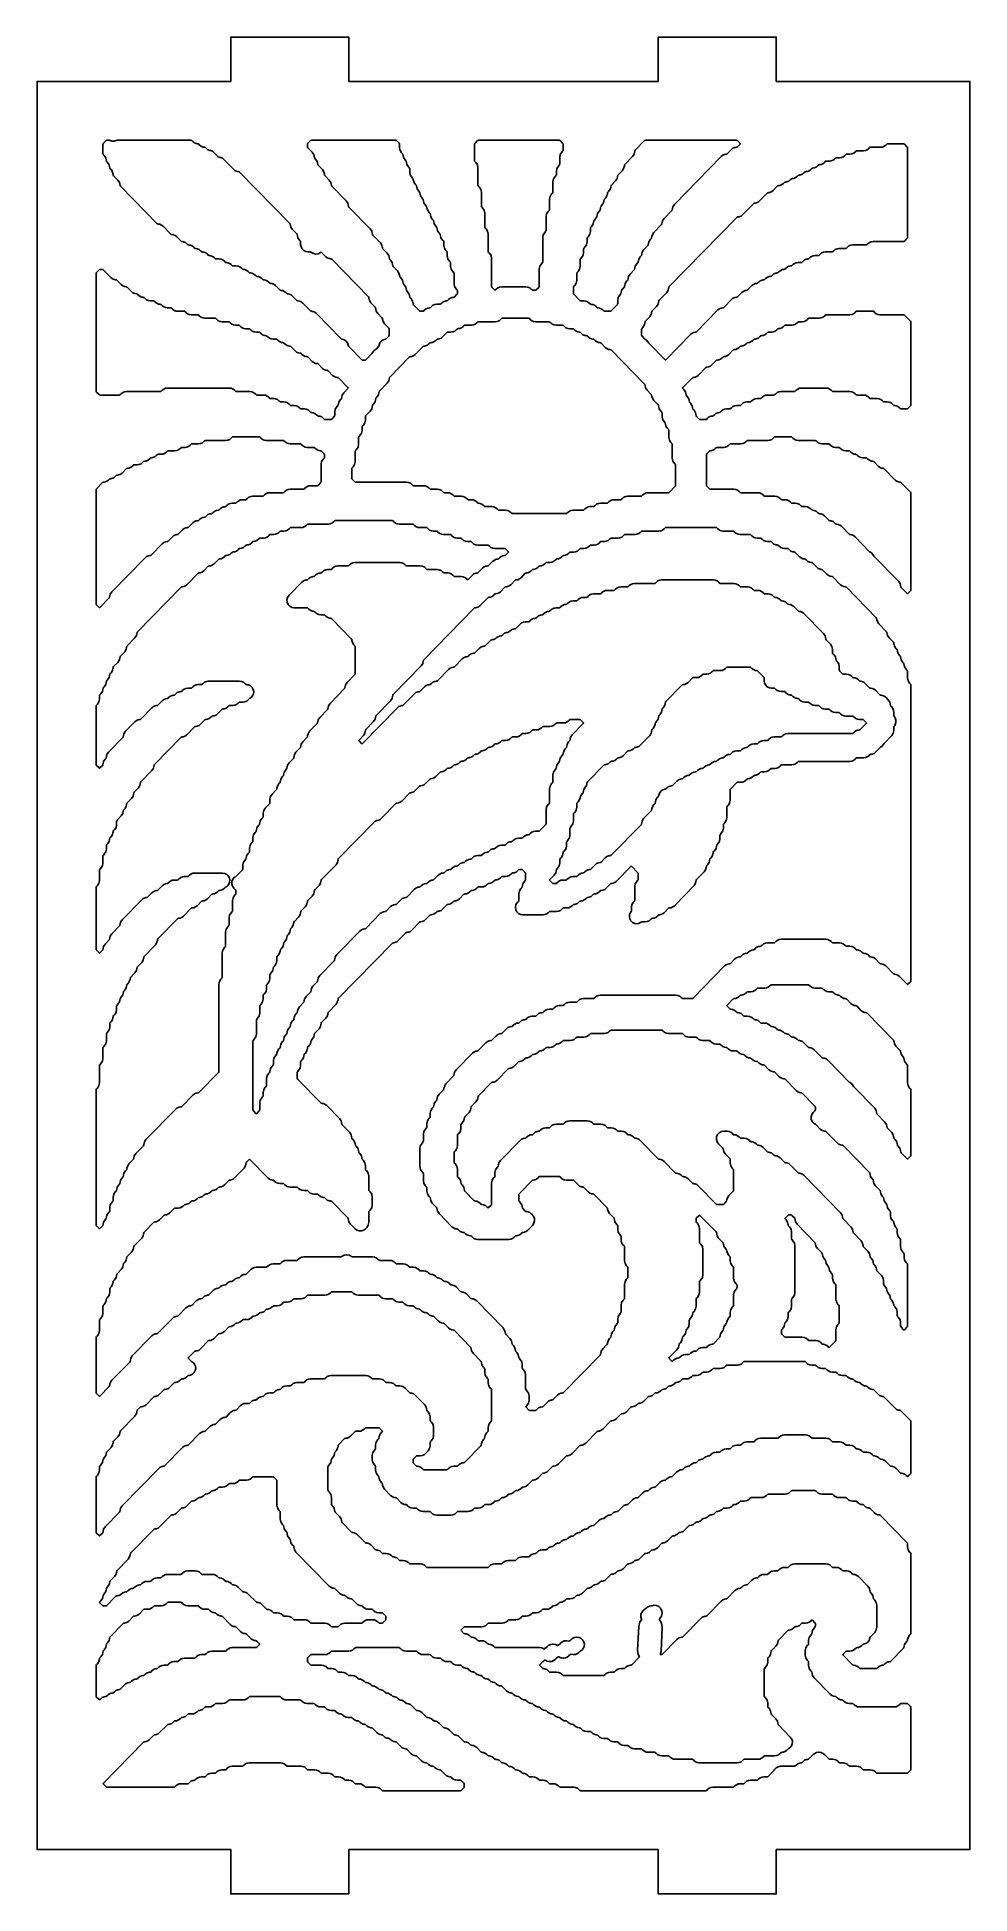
# Model space of a CAD drawing. Header units: millimetres. Extents: x 2 to 65, y 2 to 128.
import ezdxf

# ---------------------------------------------------------------- set-up
doc = ezdxf.new("R2010")
doc.units = ezdxf.units.MM
doc.layers.add('CUT', color=1, linetype='Continuous')

msp = doc.modelspace()

# ---------------------------------------------------------------- linework, layer by layer
at = {"layer": 'CUT'}
for points in [[(44.134, 2), (52.134, 2), (52.134, 5), (65.2679, 5), (65.2679, 125), (52.134, 125), (52.134, 128), (44.134, 128), (44.134, 125), (23.134, 125), (23.134, 128), (15.134, 128), (15.134, 125), (2, 125), (2, 5), (15.134, 5), (15.134, 2), (23.134, 2), (23.134, 5), (44.134, 5)], [(6.4713, 120.0564), (6.4625, 120.1014), (6.4625, 120.7147), (6.4713, 120.7596), (6.4964, 120.7979), (6.6705, 120.9762), (6.6955, 120.9958), (6.727, 121), (6.8917, 121), (6.9238, 120.9957), (6.9622, 120.9796), (7.09, 120.9448), (7.2225, 120.9448), (7.3503, 120.9796), (7.3886, 120.9957), (7.4207, 121), (12.4416, 121), (12.4731, 120.9958), (12.4981, 120.9762), (12.559, 120.9139), (12.6633, 120.8322), (12.7854, 120.7808), (12.8714, 120.7693), (12.8712, 120.7676), (12.9356, 120.759), (12.9606, 120.7394), (13.0215, 120.6771), (13.1258, 120.5954), (13.2479, 120.544), (13.3339, 120.5325), (13.3337, 120.5308), (13.3981, 120.5222), (13.4231, 120.5026), (13.484, 120.4403), (13.5883, 120.3586), (13.7104, 120.3072), (13.7964, 120.2957), (13.7961, 120.294), (13.8606, 120.2854), (13.8856, 120.2658), (14.1777, 119.9667), (14.2821, 119.885), (14.4041, 119.8336), (14.4901, 119.8221), (14.4899, 119.8205), (14.5544, 119.8119), (14.5794, 119.7923), (15.334, 119.0196), (15.4383, 118.9379), (15.5604, 118.8865), (15.6463, 118.875), (15.6461, 118.8733), (15.7106, 118.8647), (15.7356, 118.8451), (19.1472, 115.3518), (19.1723, 115.3135), (19.1904, 115.221), (19.1933, 115.2216), (19.218, 115.0954), (19.3233, 114.9346), (19.6097, 114.6415), (19.6348, 114.6032), (19.6529, 114.5107), (19.6558, 114.5112), (19.6805, 114.385), (19.7858, 114.2243), (19.8409, 114.1679), (19.866, 114.1296), (19.8748, 114.0847), (19.8748, 113.9228), (19.8993, 113.7683), (19.9703, 113.6289), (20.0809, 113.5183), (20.2203, 113.4473), (20.3748, 113.4228), (20.5353, 113.4228), (20.5668, 113.4186), (20.6074, 113.3868), (20.7495, 113.3089), (20.9091, 113.2805), (21.0693, 113.3046), (21.2134, 113.3787), (21.2623, 113.4149), (21.2902, 113.3943), (21.5776, 113.0999), (21.6819, 113.0182), (21.804, 112.9668), (21.89, 112.9553), (21.8898, 112.9537), (21.9542, 112.9451), (21.9793, 112.9255), (24.4658, 110.3793), (24.4909, 110.341), (24.5091, 110.2485), (24.5119, 110.2491), (24.5367, 110.1229), (24.642, 109.9621), (24.9283, 109.6689), (24.9534, 109.6307), (24.9715, 109.5382), (24.9744, 109.5387), (24.9992, 109.4125), (25.1045, 109.2518), (25.3908, 108.9586), (25.4159, 108.9203), (25.434, 108.8278), (25.4369, 108.8284), (25.4617, 108.7021), (25.567, 108.5414), (25.8533, 108.2482), (25.8784, 108.2099), (25.8872, 108.165), (25.8872, 107.7885), (25.8784, 107.7435), (25.8533, 107.7053), (25.6792, 107.527), (25.6542, 107.5074), (25.6229, 107.5032), (25.4744, 107.4591), (25.3465, 107.3717), (25.2515, 107.2493), (25.1985, 107.1037), (25.1847, 107.0332), (25.1596, 106.9949), (24.9855, 106.8166), (24.9314, 106.7743), (24.8607, 106.7312), (24.7625, 106.6212), (24.6971, 106.5213), (24.2917, 106.1063), (24.2667, 106.0867), (24.2352, 106.0825), (24.0705, 106.0825), (24.039, 106.0867), (24.014, 106.1063), (23.1461, 106.9949), (23.121, 107.0332), (23.1072, 107.1037), (23.0543, 107.2493), (22.9593, 107.3717), (22.8313, 107.4591), (22.6828, 107.5032), (22.6515, 107.5074), (22.6265, 107.527), (20.9469, 109.2468), (20.8426, 109.3285), (20.7205, 109.3799), (20.6346, 109.3914), (20.6348, 109.3931), (20.5703, 109.4017), (20.5453, 109.4213), (20.0219, 109.9572), (19.9176, 110.0388), (19.7955, 110.0903), (19.7096, 110.1018), (19.7098, 110.1034), (19.6453, 110.112), (19.6203, 110.1316), (19.3282, 110.4307), (19.2239, 110.5124), (19.1018, 110.5638), (19.0158, 110.5753), (19.0161, 110.577), (18.9516, 110.5856), (18.9266, 110.6052), (18.8657, 110.6675), (18.7614, 110.7492), (18.6393, 110.8006), (18.5533, 110.8121), (18.5536, 110.8138), (18.4891, 110.8224), (18.4641, 110.842), (18.172, 111.1411), (18.0677, 111.2228), (17.9456, 111.2742), (17.8596, 111.2857), (17.8598, 111.2873), (17.7954, 111.296), (17.7703, 111.3156), (17.7095, 111.3779), (17.6052, 111.4596), (17.4831, 111.511), (17.3971, 111.5225), (17.3973, 111.5241), (17.3329, 111.5328), (17.3078, 111.5523), (17.247, 111.6147), (17.1427, 111.6964), (17.0206, 111.7478), (16.9346, 111.7593), (16.9348, 111.7609), (16.8704, 111.7695), (16.8453, 111.7891), (16.7845, 111.8515), (16.6802, 111.9331), (16.5581, 111.9846), (16.4721, 111.9961), (16.4723, 111.9977), (16.4079, 112.0063), (16.3829, 112.0259), (16.322, 112.0882), (16.2177, 112.1699), (16.0956, 112.2213), (16.0096, 112.2328), (16.0098, 112.2345), (15.9454, 112.2431), (15.9204, 112.2627), (15.8595, 112.325), (15.7552, 112.4067), (15.6331, 112.4581), (15.5018, 112.4757), (15.2831, 112.4757), (15.2516, 112.4799), (15.2266, 112.4995), (15.1658, 112.5618), (15.0614, 112.6435), (14.9394, 112.6949), (14.8534, 112.7064), (14.8536, 112.7081), (14.7891, 112.7167), (14.7641, 112.7363), (14.7033, 112.7986), (14.599, 112.8803), (14.4769, 112.9317), (14.3455, 112.9493), (14.1269, 112.9493), (14.0954, 112.9535), (14.0704, 112.9731), (14.0095, 113.0354), (13.9052, 113.1171), (13.7831, 113.1685), (13.6972, 113.18), (13.6974, 113.1816), (13.6329, 113.1903), (13.6079, 113.2098), (13.547, 113.2722), (13.4427, 113.3539), (13.3206, 113.4053), (13.2347, 113.4168), (13.2349, 113.4184), (13.1704, 113.427), (13.1454, 113.4466), (13.0845, 113.509), (12.9802, 113.5906), (12.8581, 113.6421), (12.7722, 113.6536), (12.7724, 113.6552), (12.7079, 113.6638), (12.6829, 113.6834), (12.622, 113.7458), (12.5177, 113.8274), (12.3956, 113.8789), (12.3097, 113.8903), (12.3099, 113.892), (12.2454, 113.9006), (12.2204, 113.9202), (12.1595, 113.9825), (12.0552, 114.0642), (11.9331, 114.1156), (11.8472, 114.1271), (11.8474, 114.1288), (11.7829, 114.1374), (11.7579, 114.157), (11.4658, 114.4561), (11.3615, 114.5378), (11.2394, 114.5892), (11.1534, 114.6007), (11.1537, 114.6024), (11.0892, 114.611), (11.0642, 114.6306), (10.5408, 115.1665), (10.4365, 115.2482), (10.3144, 115.2996), (10.2285, 115.3111), (10.2287, 115.3127), (10.1642, 115.3213), (10.1392, 115.3409), (7.6526, 117.8871), (7.6275, 117.9254), (7.6094, 118.0179), (7.6065, 118.0173), (7.5818, 118.1435), (7.4764, 118.3043), (7.1901, 118.5974), (7.165, 118.6357), (7.1469, 118.7282), (7.144, 118.7277), (7.1193, 118.8539), (7.0139, 119.0146), (6.9589, 119.071), (6.9338, 119.1093), (6.9157, 119.2018), (6.9128, 119.2012), (6.8881, 119.3275), (6.7827, 119.4882), (6.7276, 119.5446), (6.7025, 119.5829), (6.6844, 119.6754), (6.6815, 119.6748), (6.6568, 119.801), (6.5515, 119.9618), (6.4964, 120.0182)], [(20.3461, 120.7596), (20.3712, 120.7979), (20.5453, 120.9762), (20.5703, 120.9958), (20.6018, 121), (26.3164, 121), (26.3479, 120.9958), (26.3729, 120.9762), (26.5471, 120.7979), (26.5722, 120.7596), (26.581, 120.7147), (26.581, 120.4933), (26.6179, 120.3047), (26.7232, 120.1439), (26.7783, 120.0876), (26.8034, 120.0493), (26.8215, 119.9568), (26.8244, 119.9573), (26.8491, 119.8311), (26.9545, 119.6704), (27.0096, 119.614), (27.0346, 119.5757), (27.0528, 119.4832), (27.0557, 119.4838), (27.0804, 119.3575), (27.1857, 119.1968), (27.2408, 119.1404), (27.2659, 119.1021), (27.2747, 119.0572), (27.2747, 118.8358), (27.3116, 118.6472), (27.417, 118.4864), (27.4721, 118.43), (27.4971, 118.3918), (27.5153, 118.2993), (27.5182, 118.2998), (27.5429, 118.1736), (27.6482, 118.0129), (27.7033, 117.9565), (27.7284, 117.9182), (27.7465, 117.8257), (27.7494, 117.8262), (27.7741, 117.7), (27.8795, 117.5393), (27.9345, 117.4829), (27.9596, 117.4446), (27.9778, 117.3521), (27.9806, 117.3527), (28.0054, 117.2265), (28.1107, 117.0657), (28.1658, 117.0093), (28.1909, 116.971), (28.209, 116.8785), (28.2119, 116.8791), (28.2366, 116.7529), (28.342, 116.5921), (28.397, 116.5358), (28.4221, 116.4975), (28.4402, 116.405), (28.4431, 116.4055), (28.4679, 116.2793), (28.5732, 116.1186), (28.6283, 116.0622), (28.6534, 116.0239), (28.6715, 115.9314), (28.6744, 115.932), (28.6991, 115.8057), (28.8045, 115.645), (28.8595, 115.5886), (28.8846, 115.5503), (28.9027, 115.4578), (28.9056, 115.4584), (28.9304, 115.3322), (29.0357, 115.1714), (29.0908, 115.115), (29.1159, 115.0768), (29.134, 114.9842), (29.1369, 114.9848), (29.1616, 114.8586), (29.267, 114.6979), (29.322, 114.6415), (29.3471, 114.6032), (29.3652, 114.5107), (29.3681, 114.5112), (29.3928, 114.385), (29.4982, 114.2243), (29.5533, 114.1679), (29.5784, 114.1296), (29.5872, 114.0847), (29.5872, 113.8633), (29.6241, 113.6747), (29.7294, 113.5139), (29.7845, 113.4575), (29.8096, 113.4193), (29.8184, 113.3743), (29.8184, 113.1529), (29.8553, 112.9643), (29.9607, 112.8036), (30.0158, 112.7472), (30.0409, 112.7089), (30.0497, 112.664), (30.0497, 112.4425), (30.0866, 112.2539), (30.1919, 112.0932), (30.247, 112.0368), (30.2721, 111.9985), (30.2809, 111.9536), (30.2809, 111.2586), (30.3178, 111.07), (30.4232, 110.9093), (30.4783, 110.8529), (30.5033, 110.8146), (30.5121, 110.7697), (30.5121, 110.6299), (30.5033, 110.585), (30.4783, 110.5467), (30.3041, 110.3684), (30.2791, 110.3488), (30.2147, 110.3402), (30.2149, 110.3385), (30.1289, 110.3271), (30.0068, 110.2756), (29.9025, 110.194), (29.8416, 110.1316), (29.8166, 110.112), (29.7522, 110.1034), (29.7524, 110.1018), (29.6664, 110.0903), (29.5443, 110.0388), (29.44, 109.9572), (29.3792, 109.8948), (29.3541, 109.8752), (29.3226, 109.871), (29.104, 109.871), (28.9727, 109.8535), (28.8506, 109.8021), (28.7463, 109.7204), (28.6854, 109.658), (28.6604, 109.6385), (28.5959, 109.6298), (28.5962, 109.6282), (28.5102, 109.6167), (28.3881, 109.5653), (28.2838, 109.4836), (28.2229, 109.4213), (28.1979, 109.4017), (28.1664, 109.3975), (28.0017, 109.3975), (27.9702, 109.4017), (27.9452, 109.4213), (27.5398, 109.8363), (27.5147, 109.8746), (27.4966, 109.9671), (27.4937, 109.9666), (27.469, 110.0928), (27.3637, 110.2535), (27.3086, 110.3099), (27.2835, 110.3482), (27.2654, 110.4407), (27.2625, 110.4401), (27.2378, 110.5664), (27.1324, 110.7271), (27.0773, 110.7835), (27.0522, 110.8218), (27.0341, 110.9143), (27.0312, 110.9137), (27.0065, 111.0399), (26.9012, 111.2007), (26.8461, 111.2571), (26.821, 111.2953), (26.8029, 111.3878), (26.8, 111.3873), (26.7753, 111.5135), (26.6699, 111.6742), (26.6148, 111.7306), (26.5897, 111.7689), (26.5716, 111.8614), (26.5687, 111.8609), (26.544, 111.9871), (26.4387, 112.1478), (26.1523, 112.441), (26.1273, 112.4793), (26.1091, 112.5718), (26.1062, 112.5712), (26.0815, 112.6974), (25.9762, 112.8582), (25.9211, 112.9146), (25.896, 112.9528), (25.8779, 113.0454), (25.875, 113.0448), (25.8503, 113.171), (25.7449, 113.3317), (25.4586, 113.6249), (25.4335, 113.6632), (25.4154, 113.7557), (25.4125, 113.7551), (25.3878, 113.8814), (25.2824, 114.0421), (24.7649, 114.5721), (24.7398, 114.6103), (24.7217, 114.7029), (24.7188, 114.7023), (24.694, 114.8285), (24.5887, 114.9892), (23.1461, 116.4664), (23.121, 116.5046), (23.1029, 116.5972), (23.1, 116.5966), (23.0753, 116.7228), (22.97, 116.8835), (21.9899, 117.8871), (21.9648, 117.9254), (21.9467, 118.0179), (21.9438, 118.0173), (21.9191, 118.1435), (21.8137, 118.3043), (21.5274, 118.5974), (21.5023, 118.6357), (21.4842, 118.7282), (21.4813, 118.7277), (21.4566, 118.8539), (21.3512, 119.0146), (21.0649, 119.3078), (21.0398, 119.3461), (21.0217, 119.4386), (21.0188, 119.438), (20.9941, 119.5642), (20.8887, 119.725), (20.8337, 119.7814), (20.8086, 119.8197), (20.7905, 119.9122), (20.7876, 119.9116), (20.7628, 120.0378), (20.6575, 120.1985), (20.3712, 120.4917), (20.3461, 120.53), (20.3373, 120.5749), (20.3373, 120.7147)], [(31.6772, 120.7596), (31.7023, 120.7979), (31.8764, 120.9762), (31.9014, 120.9958), (31.9329, 121), (37.4163, 121), (37.4478, 120.9958), (37.4728, 120.9762), (37.6469, 120.7979), (37.672, 120.7596), (37.6808, 120.7147), (37.6808, 120.3381), (37.672, 120.2932), (37.6469, 120.2549), (37.5918, 120.1985), (37.4865, 120.0378), (37.4495, 119.8492), (37.4495, 119.391), (37.4407, 119.3461), (37.4157, 119.3078), (37.3606, 119.2514), (37.2552, 119.0907), (37.2183, 118.9021), (37.2183, 118.6806), (37.2095, 118.6357), (37.1844, 118.5974), (37.1293, 118.541), (37.024, 118.3803), (36.9871, 118.1917), (36.9871, 117.4967), (36.9783, 117.4518), (36.9532, 117.4135), (36.8981, 117.3571), (36.7927, 117.1964), (36.7558, 117.0078), (36.7558, 116.3128), (36.747, 116.2679), (36.7219, 116.2296), (36.6668, 116.1732), (36.5615, 116.0124), (36.5246, 115.8238), (36.5246, 114.8921), (36.5158, 114.8471), (36.4907, 114.8089), (36.4356, 114.7525), (36.3302, 114.5917), (36.2933, 114.4031), (36.2933, 112.761), (36.2845, 112.7161), (36.2594, 112.6778), (36.2044, 112.6214), (36.099, 112.4606), (36.0621, 112.272), (36.0621, 111.1035), (36.0533, 111.0586), (36.0282, 111.0203), (35.8541, 110.842), (35.829, 110.8224), (35.7976, 110.8182), (35.6328, 110.8182), (35.6013, 110.8224), (35.5763, 110.842), (35.5155, 110.9043), (35.4112, 110.986), (35.2891, 111.0374), (35.1577, 111.055), (33.4977, 111.055), (33.3664, 111.0374), (33.2443, 110.986), (33.14, 110.9043), (33.0838, 110.8468), (33.0559, 110.8261), (33.0279, 110.8468), (32.8585, 111.0203), (32.8334, 111.0586), (32.8246, 111.1035), (32.8246, 112.9824), (32.7877, 113.171), (32.6823, 113.3317), (32.6273, 113.3881), (32.6022, 113.4264), (32.5934, 113.4713), (32.5934, 114.6399), (32.5564, 114.8285), (32.4511, 114.9892), (32.396, 115.0456), (32.3709, 115.0839), (32.3621, 115.1288), (32.3621, 116.0606), (32.3252, 116.2492), (32.2198, 116.41), (32.1648, 116.4664), (32.1397, 116.5046), (32.1309, 116.5496), (32.1309, 117.4813), (32.0939, 117.6699), (31.9886, 117.8307), (31.9335, 117.8871), (31.9084, 117.9254), (31.8996, 117.9703), (31.8996, 119.1388), (31.8627, 119.3275), (31.7573, 119.4882), (31.7023, 119.5446), (31.6772, 119.5829), (31.6684, 119.6278), (31.6684, 120.7147)], [(38.3745, 110.6299), (38.3745, 111.0065), (38.3833, 111.0514), (38.4084, 111.0897), (38.4635, 111.1461), (38.5688, 111.3068), (38.6058, 111.4954), (38.6058, 111.9536), (38.6146, 111.9985), (38.6397, 112.0368), (38.6947, 112.0932), (38.8001, 112.2539), (38.837, 112.4425), (38.837, 112.9008), (38.8458, 112.9457), (38.8709, 112.984), (38.926, 113.0404), (39.0313, 113.2011), (39.0683, 113.3897), (39.0683, 113.6111), (39.0771, 113.656), (39.1022, 113.6943), (39.1572, 113.7507), (39.2626, 113.9114), (39.2995, 114.1001), (39.2995, 114.3215), (39.3083, 114.3664), (39.3334, 114.4047), (39.3885, 114.4611), (39.4938, 114.6218), (39.5308, 114.8104), (39.5308, 115.0318), (39.5396, 115.0768), (39.5646, 115.115), (39.6197, 115.1714), (39.7251, 115.3322), (39.7498, 115.4584), (39.7527, 115.4578), (39.7708, 115.5503), (39.7959, 115.5886), (39.851, 115.645), (39.9563, 115.8057), (39.981, 115.932), (39.9839, 115.9314), (40.0021, 116.0239), (40.0271, 116.0622), (40.0822, 116.1186), (40.1876, 116.2793), (40.2123, 116.4055), (40.2152, 116.405), (40.2333, 116.4975), (40.2584, 116.5358), (40.3135, 116.5921), (40.4188, 116.7529), (40.4435, 116.8791), (40.4464, 116.8785), (40.4645, 116.971), (40.4896, 117.0093), (40.5447, 117.0657), (40.6501, 117.2265), (40.6748, 117.3527), (40.6777, 117.3521), (40.6958, 117.4446), (40.7209, 117.4829), (40.776, 117.5393), (40.8813, 117.7), (40.906, 117.8262), (40.9089, 117.8257), (40.927, 117.9182), (40.9521, 117.9565), (41.2385, 118.2497), (41.3438, 118.4104), (41.3685, 118.5366), (41.3714, 118.536), (41.3895, 118.6286), (41.4146, 118.6668), (41.7009, 118.96), (41.8063, 119.1208), (41.831, 119.247), (41.8339, 119.2464), (41.852, 119.3389), (41.8771, 119.3772), (42.3947, 119.9072), (42.5, 120.0679), (42.5248, 120.1941), (42.5276, 120.1935), (42.5458, 120.2861), (42.5709, 120.3243), (43.2075, 120.9762), (43.2325, 120.9958), (43.264, 121), (49.4411, 121), (49.4726, 120.9958), (49.4976, 120.9762), (49.6785, 120.7909), (49.6983, 120.7632), (49.6785, 120.7355), (49.4976, 120.5502), (49.4726, 120.5306), (49.4081, 120.522), (49.4084, 120.5204), (49.3224, 120.5089), (49.2003, 120.4575), (49.096, 120.3758), (48.8039, 120.0767), (48.7789, 120.0571), (48.7144, 120.0484), (48.7146, 120.0468), (48.6287, 120.0353), (48.5066, 119.9839), (48.4023, 119.9022), (45.223, 116.6468), (45.1176, 116.486), (45.0929, 116.3598), (45.09, 116.3604), (45.0719, 116.2679), (45.0468, 116.2296), (44.5292, 115.6996), (44.4239, 115.5389), (44.3992, 115.4127), (44.3963, 115.4132), (44.3781, 115.3207), (44.3531, 115.2824), (43.8355, 114.7525), (43.7301, 114.5917), (43.7054, 114.4655), (43.7025, 114.4661), (43.6844, 114.3736), (43.6593, 114.3353), (43.6042, 114.2789), (43.4989, 114.1181), (43.4742, 113.9919), (43.4713, 113.9925), (43.4532, 113.9), (43.4281, 113.8617), (43.1418, 113.5685), (43.0364, 113.4078), (43.0117, 113.2816), (43.0088, 113.2821), (42.9907, 113.1896), (42.9656, 113.1513), (42.9105, 113.095), (42.8052, 112.9342), (42.7804, 112.808), (42.7775, 112.8086), (42.7594, 112.7161), (42.7343, 112.6778), (42.6793, 112.6214), (42.5739, 112.4606), (42.5492, 112.3344), (42.5463, 112.335), (42.5282, 112.2425), (42.5031, 112.2042), (42.2168, 111.911), (42.1114, 111.7503), (42.0867, 111.6241), (42.0838, 111.6246), (42.0657, 111.5321), (42.0406, 111.4938), (41.9855, 111.4375), (41.8802, 111.2767), (41.8554, 111.1505), (41.8526, 111.1511), (41.8344, 111.0586), (41.8093, 111.0203), (41.7543, 110.9639), (41.6489, 110.8031), (41.6242, 110.6769), (41.6213, 110.6775), (41.6032, 110.585), (41.5781, 110.5467), (41.523, 110.4903), (41.4177, 110.3296), (41.3807, 110.141), (41.3807, 109.9195), (41.3719, 109.8746), (41.3469, 109.8363), (40.9415, 109.4213), (40.9165, 109.4017), (40.885, 109.3975), (40.489, 109.3975), (40.4575, 109.4017), (40.4325, 109.4213), (40.3716, 109.4836), (40.2673, 109.5653), (40.1452, 109.6167), (40.0593, 109.6282), (40.0595, 109.6298), (39.995, 109.6385), (39.97, 109.658), (39.9091, 109.7204), (39.8048, 109.8021), (39.6827, 109.8535), (39.5968, 109.865), (39.597, 109.8666), (39.5325, 109.8752), (39.5075, 109.8948), (39.4466, 109.9572), (39.3423, 110.0388), (39.2202, 110.0903), (39.0889, 110.1078), (38.8703, 110.1078), (38.8388, 110.112), (38.8138, 110.1316), (38.4084, 110.5467), (38.3833, 110.585)], [(43.5509, 109.015), (43.6563, 109.1757), (43.681, 109.3019), (43.6839, 109.3014), (43.702, 109.3939), (43.7271, 109.4322), (44.0134, 109.7253), (44.1188, 109.8861), (44.1435, 110.0123), (44.1464, 110.0117), (44.1645, 110.1042), (44.1896, 110.1425), (44.7072, 110.6725), (44.8125, 110.8332), (44.8372, 110.9594), (44.8401, 110.9589), (44.8582, 111.0514), (44.8833, 111.0897), (49.4511, 115.7669), (49.4761, 115.7865), (49.5406, 115.7951), (49.5404, 115.7968), (49.6263, 115.8082), (49.7484, 115.8597), (49.8527, 115.9414), (50.6074, 116.714), (50.6324, 116.7336), (50.6968, 116.7423), (50.6966, 116.7439), (50.7826, 116.7554), (50.9047, 116.8068), (51.009, 116.8885), (51.5323, 117.4244), (51.5574, 117.444), (51.6218, 117.4526), (51.6216, 117.4543), (51.7076, 117.4658), (51.8297, 117.5172), (51.934, 117.5989), (52.2261, 117.898), (52.2511, 117.9176), (52.3156, 117.9262), (52.3153, 117.9278), (52.4013, 117.9393), (52.5234, 117.9907), (52.6277, 118.0724), (52.6886, 118.1348), (52.7136, 118.1544), (52.7781, 118.163), (52.7778, 118.1646), (52.8638, 118.1761), (52.9859, 118.2275), (53.0902, 118.3092), (53.1511, 118.3715), (53.1761, 118.3911), (53.2406, 118.3998), (53.2403, 118.4014), (53.3263, 118.4129), (53.4484, 118.4643), (53.5527, 118.546), (53.6136, 118.6083), (53.6386, 118.6279), (53.7031, 118.6365), (53.7028, 118.6382), (53.7888, 118.6497), (53.9109, 118.7011), (54.0152, 118.7828), (54.0761, 118.8451), (54.1011, 118.8647), (54.1655, 118.8733), (54.1653, 118.875), (54.2513, 118.8865), (54.3734, 118.9379), (54.4777, 119.0196), (54.5386, 119.0819), (54.5636, 119.1015), (54.628, 119.1101), (54.6278, 119.1118), (54.7138, 119.1233), (54.8359, 119.1747), (54.9402, 119.2564), (55.001, 119.3187), (55.0261, 119.3383), (55.0905, 119.3469), (55.0903, 119.3486), (55.1763, 119.36), (55.2984, 119.4115), (55.4027, 119.4932), (55.4635, 119.5555), (55.4886, 119.5751), (55.5201, 119.5793), (55.7387, 119.5793), (55.87, 119.5968), (55.9921, 119.6483), (56.0964, 119.7299), (56.1573, 119.7923), (56.1823, 119.8119), (56.2138, 119.8161), (56.4324, 119.8161), (56.5637, 119.8336), (56.6858, 119.885), (56.7901, 119.9667), (56.851, 120.0291), (56.876, 120.0486), (56.9075, 120.0529), (57.1262, 120.0529), (57.2575, 120.0704), (57.3796, 120.1218), (57.4839, 120.2035), (57.5448, 120.2658), (57.5698, 120.2854), (57.6013, 120.2896), (58.0512, 120.2896), (58.1825, 120.3072), (58.3046, 120.3586), (58.4089, 120.4403), (58.4697, 120.5026), (58.4948, 120.5222), (58.5263, 120.5264), (59.2074, 120.5264), (59.3387, 120.544), (59.4608, 120.5954), (59.5651, 120.6771), (59.626, 120.7394), (59.651, 120.759), (59.6825, 120.7632), (60.7722, 120.7632), (60.8037, 120.759), (60.8287, 120.7394), (61.0028, 120.5611), (61.0279, 120.5228), (61.0367, 120.4779), (61.0367, 114.4185), (61.0279, 114.3736), (61.0028, 114.3353), (60.8287, 114.157), (60.8037, 114.1374), (60.7722, 114.1332), (58.7036, 114.1332), (58.5723, 114.1156), (58.4502, 114.0642), (58.3459, 113.9825), (58.285, 113.9202), (58.26, 113.9006), (58.2285, 113.8964), (57.3161, 113.8964), (57.1848, 113.8789), (57.0627, 113.8274), (56.9584, 113.7458), (56.8975, 113.6834), (56.8725, 113.6638), (56.841, 113.6596), (56.3911, 113.6596), (56.2598, 113.6421), (56.1377, 113.5906), (56.0334, 113.509), (55.9725, 113.4466), (55.9475, 113.427), (55.916, 113.4228), (55.4661, 113.4228), (55.3348, 113.4053), (55.2127, 113.3539), (55.1084, 113.2722), (55.0475, 113.2098), (55.0225, 113.1903), (54.991, 113.186), (54.7724, 113.186), (54.6411, 113.1685), (54.519, 113.1171), (54.4147, 113.0354), (54.3538, 112.9731), (54.3288, 112.9535), (54.2643, 112.9449), (54.2645, 112.9432), (54.1786, 112.9317), (54.0565, 112.8803), (53.9522, 112.7986), (53.8913, 112.7363), (53.8663, 112.7167), (53.8348, 112.7125), (53.6161, 112.7125), (53.4848, 112.6949), (53.3627, 112.6435), (53.2584, 112.5618), (53.1976, 112.4995), (53.1725, 112.4799), (53.1081, 112.4713), (53.1083, 112.4696), (53.0223, 112.4581), (52.9002, 112.4067), (52.7959, 112.325), (52.7351, 112.2627), (52.7101, 112.2431), (52.6456, 112.2345), (52.6458, 112.2328), (52.5598, 112.2213), (52.4377, 112.1699), (52.3334, 112.0882), (52.2726, 112.0259), (52.2476, 112.0063), (52.1831, 111.9977), (52.1833, 111.9961), (52.0974, 111.9846), (51.9753, 111.9331), (51.871, 111.8515), (51.8101, 111.7891), (51.7851, 111.7695), (51.7206, 111.7609), (51.7208, 111.7593), (51.6349, 111.7478), (51.5128, 111.6964), (51.4085, 111.6147), (51.3476, 111.5523), (51.3226, 111.5328), (51.2581, 111.5241), (51.2583, 111.5225), (51.1724, 111.511), (51.0503, 111.4596), (50.946, 111.3779), (50.8851, 111.3156), (50.8601, 111.296), (50.7956, 111.2873), (50.7958, 111.2857), (50.7099, 111.2742), (50.5878, 111.2228), (50.4835, 111.1411), (50.1914, 110.842), (50.1663, 110.8224), (50.1019, 110.8138), (50.1021, 110.8121), (50.0161, 110.8006), (49.894, 110.7492), (49.7897, 110.6675), (49.4976, 110.3684), (49.4726, 110.3488), (49.4081, 110.3402), (49.4084, 110.3385), (49.3224, 110.3271), (49.2003, 110.2756), (49.096, 110.194), (48.5726, 109.658), (48.5476, 109.6385), (48.4831, 109.6298), (48.4834, 109.6282), (48.3974, 109.6167), (48.2753, 109.5653), (48.171, 109.4836), (46.7227, 108.0005), (46.6976, 107.981), (46.6332, 107.9723), (46.6334, 107.9707), (46.5474, 107.9592), (46.4253, 107.9078), (46.321, 107.8261), (44.6461, 106.111), (44.6182, 106.0903), (44.5903, 106.111), (43.4958, 107.2317), (43.4304, 107.3315), (43.3323, 107.4416), (43.2616, 107.4846), (43.2075, 107.527), (43.0333, 107.7053), (43.0083, 107.7435), (42.9995, 107.7885), (42.9995, 108.165), (43.0083, 108.2099), (43.0333, 108.2482), (43.0884, 108.3046), (43.1938, 108.4654), (43.2185, 108.5916), (43.2214, 108.591), (43.2395, 108.6835), (43.2646, 108.7218)], [(6, 103.9999), (6, 111.9536), (6.0088, 111.9985), (6.0339, 112.0368), (6.208, 112.2151), (6.233, 112.2347), (6.2645, 112.2389), (6.4292, 112.2389), (6.4607, 112.2347), (6.4857, 112.2151), (7.0091, 111.6792), (7.1134, 111.5975), (7.2355, 111.5461), (7.3215, 111.5346), (7.3212, 111.5329), (7.3857, 111.5243), (7.4107, 111.5047), (7.7028, 111.2056), (7.8071, 111.1239), (7.9292, 111.0725), (8.0152, 111.061), (8.015, 111.0594), (8.0794, 111.0508), (8.1045, 111.0312), (8.3966, 110.7321), (8.5009, 110.6504), (8.623, 110.5989), (8.7089, 110.5875), (8.7087, 110.5858), (8.7732, 110.5772), (8.7982, 110.5576), (8.8591, 110.4953), (8.9634, 110.4136), (9.0855, 110.3622), (9.1714, 110.3507), (9.1712, 110.349), (9.2357, 110.3404), (9.2607, 110.3208), (9.3216, 110.2585), (9.4259, 110.1768), (9.548, 110.1254), (9.6793, 110.1078), (9.8979, 110.1078), (9.9294, 110.1036), (9.9544, 110.084), (10.0153, 110.0217), (10.1196, 109.94), (10.2417, 109.8886), (10.3277, 109.8771), (10.3274, 109.8754), (10.3919, 109.8668), (10.4169, 109.8472), (10.4778, 109.7849), (10.5821, 109.7032), (10.7042, 109.6518), (10.8355, 109.6342), (11.0542, 109.6342), (11.0857, 109.63), (11.1107, 109.6104), (11.1715, 109.5481), (11.2758, 109.4664), (11.3979, 109.415), (11.5293, 109.3975), (11.9791, 109.3975), (12.0106, 109.3933), (12.0357, 109.3737), (12.0965, 109.3113), (12.2008, 109.2296), (12.3229, 109.1782), (12.4542, 109.1607), (12.9041, 109.1607), (12.9356, 109.1565), (12.9606, 109.1369), (13.0215, 109.0745), (13.1258, 108.9929), (13.2479, 108.9414), (13.3792, 108.9239), (14.0604, 108.9239), (14.0919, 108.9197), (14.1169, 108.9001), (14.1777, 108.8378), (14.2821, 108.7561), (14.4041, 108.7047), (14.5355, 108.6871), (14.9854, 108.6871), (15.0168, 108.6829), (15.0419, 108.6633), (15.1027, 108.601), (15.207, 108.5193), (15.3291, 108.4679), (15.4604, 108.4503), (15.6791, 108.4503), (15.7106, 108.4461), (15.7356, 108.4265), (15.7965, 108.3642), (15.9008, 108.2825), (16.0229, 108.2311), (16.1542, 108.2135), (16.3728, 108.2135), (16.4043, 108.2093), (16.4293, 108.1897), (16.4902, 108.1274), (16.5945, 108.0457), (16.7166, 107.9943), (16.8479, 107.9767), (17.0666, 107.9767), (17.0981, 107.9725), (17.1231, 107.9529), (17.184, 107.8906), (17.2883, 107.8089), (17.4104, 107.7575), (17.4963, 107.746), (17.4961, 107.7444), (17.5606, 107.7357), (17.5856, 107.7162), (17.6464, 107.6538), (17.7508, 107.5721), (17.8728, 107.5207), (18.0042, 107.5032), (18.2228, 107.5032), (18.2543, 107.499), (18.2793, 107.4794), (18.3402, 107.417), (18.4445, 107.3354), (18.5666, 107.2839), (18.6525, 107.2724), (18.6523, 107.2708), (18.7168, 107.2622), (18.7418, 107.2426), (18.8027, 107.1803), (18.907, 107.0986), (19.0291, 107.0471), (19.115, 107.0357), (19.1148, 107.034), (19.1793, 107.0254), (19.2043, 107.0058), (19.4964, 106.7067), (19.6007, 106.625), (19.7228, 106.5736), (19.8088, 106.5621), (19.8086, 106.5604), (19.873, 106.5518), (19.898, 106.5322), (19.9589, 106.4699), (20.0632, 106.3882), (20.1853, 106.3368), (20.2713, 106.3253), (20.2711, 106.3236), (20.3355, 106.315), (20.3605, 106.2954), (20.6527, 105.9963), (20.757, 105.9146), (20.8791, 105.8632), (20.965, 105.8517), (20.9648, 105.8501), (21.0293, 105.8415), (21.0543, 105.8219), (21.3464, 105.5227), (21.4507, 105.4411), (21.5728, 105.3896), (21.6588, 105.3782), (21.6585, 105.3765), (21.723, 105.3679), (21.748, 105.3483), (22.0401, 105.0492), (22.1444, 104.9675), (22.2665, 104.9161), (22.3525, 104.9046), (22.3523, 104.9029), (22.4167, 104.8943), (22.4418, 104.8747), (23.0852, 104.2159), (23.1049, 104.1882), (23.0852, 104.1604), (22.792, 103.8603), (22.6867, 103.6995), (22.662, 103.5733), (22.6591, 103.5739), (22.641, 103.4814), (22.6159, 103.4431), (22.5608, 103.3867), (22.4554, 103.226), (22.4307, 103.0998), (22.4278, 103.1003), (22.4097, 103.0078), (22.3846, 102.9695), (22.3296, 102.9131), (22.2242, 102.7524), (22.1873, 102.5638), (22.1873, 102.3424), (22.1785, 102.2975), (22.1534, 102.2592), (21.9793, 102.0809), (21.9542, 102.0613), (21.9228, 102.0571), (21.5268, 102.0571), (21.4953, 102.0613), (21.4703, 102.0809), (21.4094, 102.1432), (21.3051, 102.2249), (21.183, 102.2763), (21.0971, 102.2878), (21.0973, 102.2895), (21.0328, 102.2981), (21.0078, 102.3177), (20.9469, 102.38), (20.8426, 102.4617), (20.7205, 102.5131), (20.6346, 102.5246), (20.6348, 102.5262), (20.5703, 102.5349), (20.5453, 102.5545), (20.4844, 102.6168), (20.3801, 102.6985), (20.258, 102.7499), (20.1267, 102.7674), (19.9081, 102.7674), (19.8766, 102.7717), (19.8516, 102.7912), (19.7907, 102.8536), (19.6864, 102.9353), (19.5643, 102.9867), (19.433, 103.0042), (19.2143, 103.0042), (19.1828, 103.0084), (19.1578, 103.028), (19.0969, 103.0904), (18.9926, 103.172), (18.8705, 103.2235), (18.7392, 103.241), (18.5206, 103.241), (18.4891, 103.2452), (18.4641, 103.2648), (18.4032, 103.3271), (18.2989, 103.4088), (18.1768, 103.4602), (18.0455, 103.4778), (17.8268, 103.4778), (17.7954, 103.482), (17.7703, 103.5016), (17.7095, 103.5639), (17.6052, 103.6456), (17.4831, 103.697), (17.3518, 103.7146), (16.9019, 103.7146), (16.8704, 103.7188), (16.8453, 103.7384), (16.7845, 103.8007), (16.6802, 103.8824), (16.5581, 103.9338), (16.4268, 103.9514), (15.5144, 103.9514), (15.4829, 103.9556), (15.4579, 103.9752), (15.397, 104.0375), (15.2927, 104.1192), (15.1706, 104.1706), (15.0393, 104.1882), (10.8355, 104.1882), (10.7042, 104.1706), (10.5821, 104.1192), (10.4778, 104.0375), (10.4169, 103.9752), (10.3919, 103.9556), (10.3604, 103.9514), (8.0606, 103.9514), (7.9292, 103.9338), (7.8071, 103.8824), (7.7028, 103.8007), (7.642, 103.7384), (7.617, 103.7188), (7.5855, 103.7146), (6.2645, 103.7146), (6.233, 103.7188), (6.208, 103.7384), (6.0339, 103.9167), (6.0088, 103.955)], [(23.3435, 98.0802), (23.3435, 98.6936), (23.3523, 98.7385), (23.3774, 98.7768), (23.4325, 98.8332), (23.5378, 98.9939), (23.5747, 99.1825), (23.5747, 99.8775), (23.5835, 99.9224), (23.6086, 99.9607), (23.6637, 100.0171), (23.7691, 100.1778), (23.806, 100.3664), (23.806, 100.8247), (23.8148, 100.8696), (23.8399, 100.9078), (23.895, 100.9642), (24.0003, 101.125), (24.0372, 101.3136), (24.0372, 101.535), (24.046, 101.5799), (24.0711, 101.6182), (24.1262, 101.6746), (24.2315, 101.8353), (24.2685, 102.0239), (24.2685, 102.2454), (24.2773, 102.2903), (24.3024, 102.3286), (24.5887, 102.6217), (24.694, 102.7825), (24.7188, 102.9087), (24.7217, 102.9081), (24.7398, 103.0006), (24.7649, 103.0389), (24.8199, 103.0953), (24.9253, 103.2561), (24.95, 103.3823), (24.9529, 103.3817), (24.971, 103.4742), (24.9961, 103.5125), (25.0512, 103.5689), (25.1565, 103.7296), (25.1813, 103.8558), (25.1842, 103.8553), (25.2023, 103.9478), (25.2274, 103.9861), (25.7449, 104.516), (25.8503, 104.6768), (25.875, 104.803), (25.8779, 104.8024), (25.896, 104.8949), (25.9211, 104.9332), (27.2514, 106.2954), (27.2765, 106.315), (27.3409, 106.3236), (27.3407, 106.3253), (27.4267, 106.3368), (27.5488, 106.3882), (27.6531, 106.4699), (28.1764, 107.0058), (28.2015, 107.0254), (28.2659, 107.034), (28.2657, 107.0357), (28.3517, 107.0471), (28.4738, 107.0986), (28.5781, 107.1803), (28.6389, 107.2426), (28.6639, 107.2622), (28.7284, 107.2708), (28.7282, 107.2724), (28.8142, 107.2839), (28.9362, 107.3354), (29.0405, 107.417), (29.1014, 107.4794), (29.1264, 107.499), (29.1909, 107.5076), (29.1907, 107.5092), (29.2766, 107.5207), (29.3987, 107.5721), (29.503, 107.6538), (29.7952, 107.9529), (29.8202, 107.9725), (29.8517, 107.9767), (30.0703, 107.9767), (30.2016, 107.9943), (30.3237, 108.0457), (30.428, 108.1274), (30.4889, 108.1897), (30.5139, 108.2093), (30.5784, 108.2179), (30.5782, 108.2196), (30.6641, 108.2311), (30.7862, 108.2825), (30.8905, 108.3642), (30.9514, 108.4265), (30.9764, 108.4461), (31.0079, 108.4503), (31.4578, 108.4503), (31.5891, 108.4679), (31.7112, 108.5193), (31.8155, 108.601), (31.8764, 108.6633), (31.9014, 108.6829), (31.9329, 108.6871), (33.0765, 108.6871), (33.2078, 108.7047), (33.3299, 108.7561), (33.4342, 108.8378), (33.4951, 108.9001), (33.5201, 108.9197), (33.5516, 108.9239), (35.3351, 108.9239), (35.3666, 108.9197), (35.3916, 108.9001), (35.4524, 108.8378), (35.5567, 108.7561), (35.6788, 108.7047), (35.8102, 108.6871), (36.7225, 108.6871), (36.754, 108.6829), (36.779, 108.6633), (36.8399, 108.601), (36.9442, 108.5193), (37.0663, 108.4679), (37.1976, 108.4503), (37.6475, 108.4503), (37.679, 108.4461), (37.704, 108.4265), (37.7649, 108.3642), (37.8692, 108.2825), (37.9913, 108.2311), (38.1226, 108.2135), (38.3413, 108.2135), (38.3728, 108.2093), (38.3978, 108.1897), (38.4586, 108.1274), (38.563, 108.0457), (38.685, 107.9943), (38.771, 107.9828), (38.7708, 107.9812), (38.8353, 107.9725), (38.8603, 107.9529), (38.9211, 107.8906), (39.0254, 107.8089), (39.1475, 107.7575), (39.2335, 107.746), (39.2333, 107.7444), (39.2977, 107.7357), (39.3228, 107.7162), (39.3836, 107.6538), (39.4879, 107.5721), (39.61, 107.5207), (39.696, 107.5092), (39.6958, 107.5076), (39.7602, 107.499), (39.7853, 107.4794), (39.8461, 107.417), (39.9504, 107.3354), (40.0725, 107.2839), (40.1585, 107.2724), (40.1583, 107.2708), (40.2227, 107.2622), (40.2477, 107.2426), (40.5399, 106.9435), (40.6442, 106.8618), (40.7663, 106.8104), (40.8522, 106.7989), (40.852, 106.7972), (40.9165, 106.7886), (40.9415, 106.769), (43.1968, 104.4596), (43.2219, 104.4214), (43.24, 104.3289), (43.2429, 104.3294), (43.2676, 104.2032), (43.373, 104.0425), (43.6593, 103.7493), (43.6844, 103.711), (43.7025, 103.6185), (43.7054, 103.6191), (43.7301, 103.4928), (43.8355, 103.3321), (44.1218, 103.0389), (44.1469, 103.0006), (44.165, 102.9081), (44.1679, 102.9087), (44.1926, 102.7825), (44.298, 102.6217), (44.3531, 102.5654), (44.3781, 102.5271), (44.3869, 102.4822), (44.3869, 102.2607), (44.4239, 102.0721), (44.5292, 101.9114), (44.5843, 101.855), (44.6094, 101.8167), (44.6275, 101.7242), (44.6304, 101.7248), (44.6551, 101.5986), (44.7605, 101.4378), (44.8156, 101.3814), (44.8406, 101.3431), (44.8494, 101.2982), (44.8494, 100.84), (44.8864, 100.6514), (44.9917, 100.4907), (45.0468, 100.4343), (45.0719, 100.396), (45.0807, 100.3511), (45.0807, 99.4193), (45.1176, 99.2307), (45.223, 99.0699), (45.278, 99.0136), (45.3031, 98.9753), (45.3119, 98.9304), (45.3119, 97.6066), (45.3031, 97.5617), (45.278, 97.5234), (44.8727, 97.1084), (44.8477, 97.0888), (44.8162, 97.0846), (43.4413, 97.0846), (43.31, 97.067), (43.1879, 97.0156), (43.0836, 96.9339), (43.0227, 96.8716), (42.9977, 96.852), (42.9662, 96.8478), (42.0538, 96.8478), (41.9225, 96.8302), (41.8004, 96.7788), (41.6961, 96.6971), (41.6352, 96.6348), (41.6102, 96.6152), (41.5787, 96.611), (41.1288, 96.611), (40.9975, 96.5934), (40.8754, 96.542), (40.7711, 96.4603), (40.7102, 96.398), (40.6852, 96.3784), (40.6537, 96.3742), (40.2038, 96.3742), (40.0725, 96.3567), (39.9504, 96.3052), (39.8461, 96.2236), (39.7853, 96.1612), (39.7602, 96.1416), (39.7287, 96.1374), (39.5101, 96.1374), (39.3788, 96.1199), (39.2567, 96.0684), (39.1524, 95.9868), (39.0915, 95.9244), (39.0665, 95.9048), (39.035, 95.9006), (38.3539, 95.9006), (38.2226, 95.8831), (38.1005, 95.8317), (37.9962, 95.75), (37.9353, 95.6876), (37.9103, 95.6681), (37.8788, 95.6638), (34.2454, 95.6638), (34.2139, 95.6681), (34.1888, 95.6876), (34.128, 95.75), (34.0237, 95.8317), (33.9016, 95.8831), (33.7703, 95.9006), (33.3204, 95.9006), (33.2889, 95.9048), (33.2639, 95.9244), (33.203, 95.9868), (33.0987, 96.0684), (32.9766, 96.1199), (32.8453, 96.1374), (32.3954, 96.1374), (32.3639, 96.1416), (32.3389, 96.1612), (32.278, 96.2236), (32.1737, 96.3052), (32.0516, 96.3567), (31.9656, 96.3681), (31.9659, 96.3698), (31.9014, 96.3784), (31.8764, 96.398), (31.8155, 96.4603), (31.7112, 96.542), (31.5891, 96.5934), (31.4578, 96.611), (31.2392, 96.611), (31.2077, 96.6152), (31.1826, 96.6348), (31.1218, 96.6971), (31.0175, 96.7788), (30.8954, 96.8302), (30.7641, 96.8478), (30.3142, 96.8478), (30.2827, 96.852), (30.2577, 96.8716), (30.1968, 96.9339), (30.0925, 97.0156), (29.9704, 97.067), (29.8391, 97.0846), (29.6204, 97.0846), (29.5889, 97.0888), (29.5639, 97.1084), (29.503, 97.1707), (29.3987, 97.2524), (29.2766, 97.3038), (29.1453, 97.3214), (28.6954, 97.3214), (28.6639, 97.3256), (28.6389, 97.3452), (28.5781, 97.4075), (28.4738, 97.4892), (28.3517, 97.5406), (28.2203, 97.5581), (27.5392, 97.5581), (27.5077, 97.5623), (27.4827, 97.5819), (27.4218, 97.6443), (27.3175, 97.726), (27.1954, 97.7774), (27.0641, 97.7949), (23.608, 97.7949), (23.5765, 97.7991), (23.5515, 97.8187), (23.3774, 97.997), (23.3523, 98.0353)], [(46.5344, 104.9029), (46.5342, 104.9046), (46.6201, 104.9161), (46.7422, 104.9675), (46.8465, 105.0492), (47.3699, 105.5851), (47.3949, 105.6047), (47.4594, 105.6133), (47.4592, 105.6149), (47.5451, 105.6264), (47.6672, 105.6779), (47.7715, 105.7595), (48.0636, 106.0587), (48.0887, 106.0782), (48.1531, 106.0869), (48.1529, 106.0885), (48.2389, 106.1), (48.361, 106.1514), (48.4653, 106.2331), (48.5261, 106.2954), (48.5512, 106.315), (48.6156, 106.3236), (48.6154, 106.3253), (48.7014, 106.3368), (48.8235, 106.3882), (48.9278, 106.4699), (49.2199, 106.769), (49.2449, 106.7886), (49.3094, 106.7972), (49.3091, 106.7989), (49.3951, 106.8104), (49.5172, 106.8618), (49.6215, 106.9435), (49.6824, 107.0058), (49.7074, 107.0254), (49.7719, 107.034), (49.7716, 107.0357), (49.8576, 107.0471), (49.9797, 107.0986), (50.084, 107.1803), (50.1449, 107.2426), (50.1699, 107.2622), (50.2344, 107.2708), (50.2341, 107.2724), (50.3201, 107.2839), (50.4422, 107.3354), (50.5465, 107.417), (50.6074, 107.4794), (50.6324, 107.499), (50.6968, 107.5076), (50.6966, 107.5092), (50.7826, 107.5207), (50.9047, 107.5721), (51.009, 107.6538), (51.0699, 107.7162), (51.0949, 107.7357), (51.1593, 107.7444), (51.1591, 107.746), (51.2451, 107.7575), (51.3672, 107.8089), (51.4715, 107.8906), (51.5323, 107.9529), (51.5574, 107.9725), (51.5889, 107.9767), (51.8075, 107.9767), (51.9388, 107.9943), (52.0609, 108.0457), (52.1652, 108.1274), (52.2261, 108.1897), (52.2511, 108.2093), (52.3156, 108.2179), (52.3153, 108.2196), (52.4013, 108.2311), (52.5234, 108.2825), (52.6277, 108.3642), (52.6886, 108.4265), (52.7136, 108.4461), (52.7451, 108.4503), (53.195, 108.4503), (53.3263, 108.4679), (53.4484, 108.5193), (53.5527, 108.601), (53.6136, 108.6633), (53.6386, 108.6829), (53.6701, 108.6871), (53.8887, 108.6871), (54.02, 108.7047), (54.1421, 108.7561), (54.2464, 108.8378), (54.3073, 108.9001), (54.3323, 108.9197), (54.3638, 108.9239), (55.045, 108.9239), (55.1763, 108.9414), (55.2984, 108.9929), (55.4027, 109.0745), (55.4635, 109.1369), (55.4886, 109.1565), (55.5201, 109.1607), (57.1262, 109.1607), (57.2575, 109.1782), (57.3796, 109.2296), (57.4839, 109.3113), (57.5448, 109.3737), (57.5698, 109.3933), (57.6013, 109.3975), (58.691, 109.3975), (58.7225, 109.3933), (58.7475, 109.3737), (58.8084, 109.3113), (58.9127, 109.2296), (59.0348, 109.1782), (59.1661, 109.1607), (60.7722, 109.1607), (60.8037, 109.1565), (60.8287, 109.1369), (61.2341, 108.7218), (61.2592, 108.6835), (61.2679, 108.6386), (61.2679, 103.0527), (61.2592, 103.0078), (61.2341, 102.9695), (61.0599, 102.7912), (61.0349, 102.7717), (61.0034, 102.7674), (60.6075, 102.7674), (60.576, 102.7717), (60.551, 102.7912), (60.4901, 102.8536), (60.3858, 102.9353), (60.2637, 102.9867), (60.1777, 102.9982), (60.178, 102.9998), (60.1135, 103.0084), (60.0885, 103.028), (60.0276, 103.0904), (59.9233, 103.172), (59.8012, 103.2235), (59.6699, 103.241), (59.4512, 103.241), (59.4197, 103.2452), (59.3947, 103.2648), (59.3339, 103.3271), (59.2296, 103.4088), (59.1075, 103.4602), (58.9761, 103.4778), (58.5263, 103.4778), (58.4948, 103.482), (58.4697, 103.5016), (58.4089, 103.5639), (58.3046, 103.6456), (58.1825, 103.697), (58.0512, 103.7146), (57.6013, 103.7146), (57.5698, 103.7188), (57.5448, 103.7384), (57.4839, 103.8007), (57.3796, 103.8824), (57.2575, 103.9338), (57.1262, 103.9514), (55.9825, 103.9514), (55.951, 103.9556), (55.926, 103.9752), (55.8652, 104.0375), (55.7609, 104.1192), (55.6388, 104.1706), (55.5074, 104.1882), (53.8474, 104.1882), (53.7161, 104.1706), (53.594, 104.1192), (53.4897, 104.0375), (53.4288, 103.9752), (53.4038, 103.9556), (53.3723, 103.9514), (52.4599, 103.9514), (52.3286, 103.9338), (52.2065, 103.8824), (52.1022, 103.8007), (52.0413, 103.7384), (52.0163, 103.7188), (51.9848, 103.7146), (51.5349, 103.7146), (51.4036, 103.697), (51.2815, 103.6456), (51.1772, 103.5639), (51.1163, 103.5016), (51.0913, 103.482), (51.0598, 103.4778), (50.8412, 103.4778), (50.7099, 103.4602), (50.5878, 103.4088), (50.4835, 103.3271), (50.4226, 103.2648), (50.3976, 103.2452), (50.3661, 103.241), (50.1474, 103.241), (50.0161, 103.2235), (49.894, 103.172), (49.7897, 103.0904), (49.7289, 103.028), (49.7038, 103.0084), (49.6723, 103.0042), (49.4537, 103.0042), (49.3224, 102.9867), (49.2003, 102.9353), (49.096, 102.8536), (49.0351, 102.7912), (49.0101, 102.7717), (48.9786, 102.7674), (48.76, 102.7674), (48.6287, 102.7499), (48.5066, 102.6985), (48.4023, 102.6168), (48.3414, 102.5545), (48.3164, 102.5349), (48.2519, 102.5262), (48.2521, 102.5246), (48.1662, 102.5131), (48.0441, 102.4617), (47.9398, 102.38), (47.8789, 102.3177), (47.8539, 102.2981), (47.7894, 102.2895), (47.7896, 102.2878), (47.7037, 102.2763), (47.5816, 102.2249), (47.4773, 102.1432), (47.4164, 102.0809), (47.3914, 102.0613), (47.3599, 102.0571), (46.9639, 102.0571), (46.9324, 102.0613), (46.9074, 102.0809), (46.7333, 102.2592), (46.7082, 102.2975), (46.6901, 102.39), (46.6872, 102.3894), (46.6625, 102.5156), (46.5571, 102.6764), (46.502, 102.7327), (46.477, 102.771), (46.4588, 102.8635), (46.4559, 102.863), (46.4312, 102.9892), (46.3259, 103.1499), (46.2708, 103.2063), (46.2457, 103.2446), (46.2276, 103.3371), (46.2247, 103.3365), (46.2, 103.4628), (46.0946, 103.6235), (46.0396, 103.6799), (46.0145, 103.7182), (45.9963, 103.8107), (45.9935, 103.8101), (45.9687, 103.9363), (45.8634, 104.0971), (45.8015, 104.1604), (45.7818, 104.1882), (45.8015, 104.2159), (46.4449, 104.8747), (46.4699, 104.8943)], [(6, 89.5559), (6, 97.2729), (6.0088, 97.3178), (6.0339, 97.3561), (6.4393, 97.7711), (6.4643, 97.7907), (6.5287, 97.7993), (6.5285, 97.801), (6.6145, 97.8125), (6.7366, 97.8639), (6.8409, 97.9456), (6.9017, 98.0079), (6.9268, 98.0275), (6.9912, 98.0361), (6.991, 98.0378), (7.077, 98.0493), (7.1991, 98.1007), (7.3034, 98.1824), (7.3642, 98.2447), (7.3893, 98.2643), (7.4537, 98.2729), (7.4535, 98.2746), (7.5395, 98.2861), (7.6616, 98.3375), (7.7659, 98.4192), (8.058, 98.7183), (8.083, 98.7379), (8.1475, 98.7465), (8.1472, 98.7481), (8.2332, 98.7596), (8.3553, 98.811), (8.4596, 98.8927), (8.5205, 98.9551), (8.5455, 98.9746), (8.577, 98.9789), (8.7956, 98.9789), (8.9269, 98.9964), (9.049, 99.0478), (9.1533, 99.1295), (9.2142, 99.1918), (9.2392, 99.2114), (9.3037, 99.2201), (9.3035, 99.2217), (9.3894, 99.2332), (9.5115, 99.2846), (9.6158, 99.3663), (9.6767, 99.4286), (9.7017, 99.4482), (9.7662, 99.4568), (9.766, 99.4585), (9.8519, 99.47), (9.974, 99.5214), (10.0783, 99.6031), (10.1392, 99.6654), (10.1642, 99.685), (10.1957, 99.6892), (10.4144, 99.6892), (10.5457, 99.7068), (10.6678, 99.7582), (10.7721, 99.8399), (10.8329, 99.9022), (10.858, 99.9218), (10.8894, 99.926), (11.3393, 99.926), (11.4707, 99.9436), (11.5927, 99.995), (11.6971, 100.0767), (11.7579, 100.139), (11.7829, 100.1586), (11.8144, 100.1628), (12.0331, 100.1628), (12.1644, 100.1803), (12.2865, 100.2318), (12.3908, 100.3134), (12.4517, 100.3758), (12.4767, 100.3954), (12.5082, 100.3996), (12.9581, 100.3996), (13.0894, 100.4171), (13.2115, 100.4686), (13.3158, 100.5502), (13.3766, 100.6126), (13.4017, 100.6322), (13.4332, 100.6364), (14.808, 100.6364), (14.9394, 100.6539), (15.0614, 100.7053), (15.1658, 100.787), (15.2266, 100.8493), (15.2516, 100.8689), (15.2831, 100.8732), (17.0666, 100.8732), (17.0981, 100.8689), (17.1231, 100.8493), (17.184, 100.787), (17.2883, 100.7053), (17.4104, 100.6539), (17.5417, 100.6364), (18.6853, 100.6364), (18.7168, 100.6322), (18.7418, 100.6126), (18.8027, 100.5502), (18.907, 100.4686), (19.0291, 100.4171), (19.1604, 100.3996), (19.8415, 100.3996), (19.873, 100.3954), (19.898, 100.3758), (19.9589, 100.3134), (20.0632, 100.2318), (20.1853, 100.1803), (20.3166, 100.1628), (20.7665, 100.1628), (20.798, 100.1586), (20.823, 100.139), (20.8839, 100.0767), (20.9882, 99.995), (21.1103, 99.9436), (21.1963, 99.9321), (21.196, 99.9304), (21.2605, 99.9218), (21.2855, 99.9022), (21.4596, 99.7239), (21.4847, 99.6856), (21.4935, 99.6407), (21.4935, 99.5009), (21.4847, 99.456), (21.4596, 99.4177), (21.4046, 99.3613), (21.2992, 99.2006), (21.2623, 99.012), (21.2623, 97.8434), (21.2535, 97.7985), (21.2284, 97.7602), (21.0543, 97.5819), (21.0293, 97.5623), (20.9978, 97.5581), (20.5479, 97.5581), (20.4166, 97.5406), (20.2945, 97.4892), (20.1902, 97.4075), (20.1293, 97.3452), (20.1043, 97.3256), (20.0728, 97.3214), (19.1604, 97.3214), (19.0291, 97.3038), (18.907, 97.2524), (18.8027, 97.1707), (18.7418, 97.1084), (18.7168, 97.0888), (18.6853, 97.0846), (17.7729, 97.0846), (17.6416, 97.067), (17.5195, 97.0156), (17.4152, 96.9339), (17.3543, 96.8716), (17.3293, 96.852), (17.2978, 96.8478), (16.6167, 96.8478), (16.4854, 96.8302), (16.3633, 96.7788), (16.259, 96.6971), (16.1981, 96.6348), (16.1731, 96.6152), (16.1416, 96.611), (15.9229, 96.611), (15.7916, 96.5934), (15.6695, 96.542), (15.5652, 96.4603), (15.5044, 96.398), (15.4793, 96.3784), (15.4478, 96.3742), (15.2292, 96.3742), (15.0979, 96.3567), (14.9758, 96.3052), (14.8715, 96.2236), (14.8106, 96.1612), (14.7856, 96.1416), (14.7211, 96.133), (14.7214, 96.1314), (14.6354, 96.1199), (14.5133, 96.0684), (14.409, 95.9868), (14.3481, 95.9244), (14.3231, 95.9048), (14.2586, 95.8962), (14.2589, 95.8946), (14.1729, 95.8831), (14.0508, 95.8317), (13.9465, 95.75), (13.8856, 95.6876), (13.8606, 95.6681), (13.7961, 95.6594), (13.7964, 95.6578), (13.7104, 95.6463), (13.5883, 95.5949), (13.484, 95.5132), (13.4231, 95.4509), (13.3981, 95.4313), (13.3337, 95.4227), (13.3339, 95.421), (13.2479, 95.4095), (13.1258, 95.3581), (13.0215, 95.2764), (12.9606, 95.2141), (12.9356, 95.1945), (12.8712, 95.1859), (12.8714, 95.1842), (12.7854, 95.1727), (12.6633, 95.1213), (12.559, 95.0396), (12.2669, 94.7405), (12.2419, 94.7209), (12.1774, 94.7123), (12.1776, 94.7106), (12.0917, 94.6992), (11.9696, 94.6477), (11.8653, 94.566), (11.5732, 94.2669), (11.5481, 94.2473), (11.4837, 94.2387), (11.4839, 94.2371), (11.3979, 94.2256), (11.2758, 94.1742), (11.1715, 94.0925), (10.8794, 93.7934), (10.8544, 93.7738), (10.7899, 93.7651), (10.7902, 93.7635), (10.7042, 93.752), (10.5821, 93.7006), (10.4778, 93.6189), (9.7232, 92.8462), (9.6982, 92.8266), (9.6337, 92.818), (9.6339, 92.8163), (9.548, 92.8049), (9.4259, 92.7534), (9.3216, 92.6718), (7.0673, 90.3635), (6.9619, 90.2027), (6.9372, 90.0765), (6.9343, 90.0771), (6.9162, 89.9846), (6.8911, 89.9463), (6.2592, 89.2992), (6.2312, 89.2785), (6.2033, 89.2992), (6.0339, 89.4727), (6.0088, 89.511)], [(47.8985, 99.995), (48.0028, 100.0767), (48.0636, 100.139), (48.0887, 100.1586), (48.1202, 100.1628), (48.57, 100.1628), (48.7014, 100.1803), (48.8235, 100.2318), (48.9278, 100.3134), (48.9886, 100.3758), (49.0136, 100.3954), (49.0451, 100.3996), (49.7263, 100.3996), (49.8576, 100.4171), (49.9797, 100.4686), (50.084, 100.5502), (50.1449, 100.6126), (50.1699, 100.6322), (50.2014, 100.6364), (51.5763, 100.6364), (51.7076, 100.6539), (51.8297, 100.7053), (51.934, 100.787), (51.9948, 100.8493), (52.0199, 100.8689), (52.0514, 100.8732), (53.141, 100.8732), (53.1725, 100.8689), (53.1976, 100.8493), (53.2584, 100.787), (53.3627, 100.7053), (53.4848, 100.6539), (53.6161, 100.6364), (54.7598, 100.6364), (54.7913, 100.6322), (54.8163, 100.6126), (54.8772, 100.5502), (54.9815, 100.4686), (55.1036, 100.4171), (55.2349, 100.3996), (55.6848, 100.3996), (55.7163, 100.3954), (55.7413, 100.3758), (55.8021, 100.3134), (55.9064, 100.2318), (56.0285, 100.1803), (56.1599, 100.1628), (56.3785, 100.1628), (56.41, 100.1586), (56.435, 100.139), (56.4959, 100.0767), (56.6002, 99.995), (56.7223, 99.9436), (56.8536, 99.926), (57.0722, 99.926), (57.1037, 99.9218), (57.1288, 99.9022), (57.1896, 99.8399), (57.2939, 99.7582), (57.416, 99.7068), (57.502, 99.6953), (57.5018, 99.6936), (57.5662, 99.685), (57.5912, 99.6654), (57.6521, 99.6031), (57.7564, 99.5214), (57.8785, 99.47), (58.0098, 99.4524), (58.2285, 99.4524), (58.26, 99.4482), (58.285, 99.4286), (58.3459, 99.3663), (58.4502, 99.2846), (58.5723, 99.2332), (58.6582, 99.2217), (58.658, 99.2201), (58.7225, 99.2114), (58.7475, 99.1918), (59.0396, 98.8927), (59.1439, 98.811), (59.266, 98.7596), (59.352, 98.7481), (59.3517, 98.7465), (59.4162, 98.7379), (59.4412, 98.7183), (60.1958, 97.9456), (60.3001, 97.8639), (60.4222, 97.8125), (60.5082, 97.801), (60.508, 97.7993), (60.5724, 97.7907), (60.5975, 97.7711), (61.2341, 97.1193), (61.2592, 97.081), (61.2679, 97.0361), (61.2679, 90.503), (61.2592, 90.4581), (61.2341, 90.4198), (61.0646, 90.2463), (61.0367, 90.2257), (61.0088, 90.2463), (60.6081, 90.6566), (60.583, 90.6949), (60.5649, 90.7874), (60.562, 90.7869), (60.5373, 90.9131), (60.4319, 91.0738), (58.7581, 92.7877), (58.6927, 92.8875), (58.5946, 92.9976), (58.5238, 93.0406), (58.4697, 93.083), (57.4839, 94.0925), (57.3796, 94.1742), (57.2575, 94.2256), (57.1715, 94.2371), (57.1718, 94.2387), (57.1073, 94.2473), (57.0823, 94.2669), (56.5589, 94.8028), (56.4546, 94.8845), (56.3325, 94.9359), (56.2465, 94.9474), (56.2468, 94.9491), (56.1823, 94.9577), (56.1573, 94.9773), (56.0964, 95.0396), (55.9921, 95.1213), (55.87, 95.1727), (55.784, 95.1842), (55.7843, 95.1859), (55.7198, 95.1945), (55.6948, 95.2141), (55.4027, 95.5132), (55.2984, 95.5949), (55.1763, 95.6463), (55.0903, 95.6578), (55.0905, 95.6594), (55.0261, 95.6681), (55.001, 95.6876), (54.9402, 95.75), (54.8359, 95.8317), (54.7138, 95.8831), (54.6278, 95.8946), (54.628, 95.8962), (54.5636, 95.9048), (54.5386, 95.9244), (54.4777, 95.9868), (54.3734, 96.0684), (54.2513, 96.1199), (54.12, 96.1374), (53.9013, 96.1374), (53.8698, 96.1416), (53.8448, 96.1612), (53.7839, 96.2236), (53.6796, 96.3052), (53.5575, 96.3567), (53.4262, 96.3742), (53.2076, 96.3742), (53.1761, 96.3784), (53.1511, 96.398), (53.0902, 96.4603), (52.9859, 96.542), (52.8638, 96.5934), (52.7325, 96.611), (52.5138, 96.611), (52.4823, 96.6152), (52.4573, 96.6348), (52.3965, 96.6971), (52.2922, 96.7788), (52.1701, 96.8302), (52.0387, 96.8478), (51.3576, 96.8478), (51.3261, 96.852), (51.3011, 96.8716), (51.2402, 96.9339), (51.1359, 97.0156), (51.0138, 97.067), (50.8825, 97.0846), (49.7389, 97.0846), (49.7074, 97.0888), (49.6824, 97.1084), (49.6215, 97.1707), (49.5172, 97.2524), (49.3951, 97.3038), (49.2638, 97.3214), (47.6577, 97.3214), (47.6262, 97.3256), (47.6012, 97.3452), (47.427, 97.5234), (47.4019, 97.5617), (47.3932, 97.6066), (47.3932, 99.6407), (47.4019, 99.6856), (47.427, 99.7239), (47.6012, 99.9022), (47.6262, 99.9218), (47.6906, 99.9304), (47.6904, 99.9321), (47.7764, 99.9436)], [(6, 78.6637), (6, 82.5921), (6.0088, 82.637), (6.0339, 82.6753), (6.089, 82.7317), (6.1943, 82.8924), (6.2312, 83.081), (6.2312, 83.3025), (6.24, 83.3474), (6.2651, 83.3856), (6.3202, 83.442), (6.4256, 83.6028), (6.4503, 83.729), (6.4532, 83.7284), (6.4713, 83.8209), (6.4964, 83.8592), (6.5515, 83.9156), (6.6568, 84.0764), (6.6815, 84.2026), (6.6844, 84.202), (6.7025, 84.2945), (6.7276, 84.3328), (6.7827, 84.3892), (6.8881, 84.5499), (6.9128, 84.6761), (6.9157, 84.6756), (6.9338, 84.7681), (6.9589, 84.8064), (7.0139, 84.8628), (7.1193, 85.0235), (7.144, 85.1497), (7.1469, 85.1491), (7.165, 85.2417), (7.1901, 85.2799), (7.4764, 85.5731), (7.5818, 85.7339), (7.6065, 85.8601), (7.6094, 85.8595), (7.6275, 85.952), (7.6526, 85.9903), (7.9389, 86.2835), (8.0443, 86.4442), (8.069, 86.5704), (8.0719, 86.5699), (8.09, 86.6624), (8.1151, 86.7007), (8.6327, 87.2306), (8.738, 87.3914), (8.7627, 87.5176), (8.7656, 87.517), (8.7838, 87.6095), (8.8088, 87.6478), (11.7579, 90.6675), (11.7829, 90.6871), (11.8474, 90.6957), (11.8472, 90.6974), (11.9331, 90.7089), (12.0552, 90.7603), (12.1595, 90.842), (12.9142, 91.6147), (12.9392, 91.6343), (13.0036, 91.6429), (13.0034, 91.6445), (13.0894, 91.656), (13.2115, 91.7075), (13.3158, 91.7891), (13.6079, 92.0883), (13.6329, 92.1078), (13.6974, 92.1165), (13.6972, 92.1181), (13.7831, 92.1296), (13.9052, 92.181), (14.0095, 92.2627), (14.3016, 92.5618), (14.3267, 92.5814), (14.3911, 92.59), (14.3909, 92.5917), (14.4769, 92.6032), (14.599, 92.6546), (14.7033, 92.7363), (14.7641, 92.7986), (14.7891, 92.8182), (14.8536, 92.8268), (14.8534, 92.8285), (14.9394, 92.84), (15.0614, 92.8914), (15.1658, 92.9731), (15.2266, 93.0354), (15.2516, 93.055), (15.3161, 93.0636), (15.3159, 93.0653), (15.4018, 93.0767), (15.5239, 93.1282), (15.6282, 93.2099), (15.6891, 93.2722), (15.7141, 93.2918), (15.7786, 93.3004), (15.7784, 93.302), (15.8643, 93.3135), (15.9864, 93.365), (16.0907, 93.4466), (16.1516, 93.509), (16.1766, 93.5286), (16.2411, 93.5372), (16.2409, 93.5388), (16.3268, 93.5503), (16.4489, 93.6017), (16.5532, 93.6834), (16.6141, 93.7458), (16.6391, 93.7653), (16.7036, 93.774), (16.7034, 93.7756), (16.7893, 93.7871), (16.9114, 93.8385), (17.0157, 93.9202), (17.0766, 93.9825), (17.1016, 94.0021), (17.1331, 94.0063), (17.3518, 94.0063), (17.4831, 94.0239), (17.6052, 94.0753), (17.7095, 94.157), (17.7703, 94.2193), (17.7954, 94.2389), (17.8268, 94.2431), (18.0455, 94.2431), (18.1768, 94.2607), (18.2989, 94.3121), (18.4032, 94.3938), (18.4641, 94.4561), (18.4891, 94.4757), (18.5206, 94.4799), (18.7392, 94.4799), (18.8705, 94.4975), (18.9926, 94.5489), (19.0969, 94.6306), (19.1578, 94.6929), (19.1828, 94.7125), (19.2143, 94.7167), (19.8955, 94.7167), (20.0268, 94.7343), (20.1489, 94.7857), (20.2532, 94.8674), (20.314, 94.9297), (20.3391, 94.9493), (20.3706, 94.9535), (21.7454, 94.9535), (21.8768, 94.971), (21.9988, 95.0225), (22.1031, 95.1041), (22.164, 95.1665), (22.189, 95.1861), (22.2205, 95.1903), (26.0852, 95.1903), (26.1167, 95.1861), (26.1417, 95.1665), (26.2026, 95.1041), (26.3069, 95.0225), (26.429, 94.971), (26.5603, 94.9535), (27.4727, 94.9535), (27.5042, 94.9493), (27.5292, 94.9297), (27.5901, 94.8674), (27.6944, 94.7857), (27.8165, 94.7343), (27.9478, 94.7167), (28.3977, 94.7167), (28.4292, 94.7125), (28.4542, 94.6929), (28.515, 94.6306), (28.6193, 94.5489), (28.7414, 94.4975), (28.8728, 94.4799), (29.0914, 94.4799), (29.1229, 94.4757), (29.1479, 94.4561), (29.2088, 94.3938), (29.3131, 94.3121), (29.4352, 94.2607), (29.5665, 94.2431), (30.0164, 94.2431), (30.0479, 94.2389), (30.0729, 94.2193), (30.1338, 94.157), (30.2381, 94.0753), (30.3602, 94.0239), (30.4915, 94.0063), (30.7101, 94.0063), (30.7416, 94.0021), (30.7666, 93.9825), (30.8275, 93.9202), (30.9318, 93.8385), (31.0539, 93.7871), (31.1852, 93.7696), (31.4039, 93.7696), (31.4354, 93.7653), (31.4604, 93.7458), (31.5212, 93.6834), (31.6256, 93.6017), (31.7476, 93.5503), (31.879, 93.5328), (32.5601, 93.5328), (32.5916, 93.5286), (32.6166, 93.509), (32.6775, 93.4466), (32.7818, 93.365), (32.9039, 93.3135), (33.0352, 93.296), (33.7163, 93.296), (33.7478, 93.2918), (33.7728, 93.2722), (33.9538, 93.0869), (33.9735, 93.0592), (33.9538, 93.0315), (33.7728, 92.8462), (33.7478, 92.8266), (33.6834, 92.818), (33.6836, 92.8163), (33.5976, 92.8049), (33.4755, 92.7534), (33.3712, 92.6718), (33.3103, 92.6094), (33.2853, 92.5898), (33.2209, 92.5812), (33.2211, 92.5796), (33.1351, 92.5681), (33.013, 92.5167), (32.9087, 92.435), (32.6166, 92.1359), (32.5916, 92.1163), (32.5271, 92.1076), (32.5273, 92.106), (32.4414, 92.0945), (32.3193, 92.0431), (32.215, 91.9614), (31.9229, 91.6623), (31.8979, 91.6427), (31.8334, 91.6341), (31.8336, 91.6324), (31.7476, 91.6209), (31.6256, 91.5695), (31.5212, 91.4878), (31.2338, 91.1935), (31.2059, 91.1728), (31.178, 91.1935), (31.1218, 91.251), (31.0175, 91.3327), (30.8954, 91.3841), (30.7641, 91.4017), (30.3142, 91.4017), (30.2827, 91.4059), (30.2577, 91.4255), (30.1968, 91.4878), (30.0925, 91.5695), (29.9704, 91.6209), (29.8391, 91.6385), (29.6204, 91.6385), (29.5889, 91.6427), (29.5639, 91.6623), (29.503, 91.7246), (29.3987, 91.8063), (29.2766, 91.8577), (29.1453, 91.8753), (28.4642, 91.8753), (28.4327, 91.8795), (28.4077, 91.8991), (28.3468, 91.9614), (28.2425, 92.0431), (28.1204, 92.0945), (27.9891, 92.1121), (27.0767, 92.1121), (27.0452, 92.1163), (27.0202, 92.1359), (26.9593, 92.1982), (26.855, 92.2799), (26.7329, 92.3313), (26.6016, 92.3488), (23.5541, 92.3488), (23.4228, 92.3313), (23.3007, 92.2799), (23.1964, 92.1982), (23.1355, 92.1359), (23.1105, 92.1163), (23.079, 92.1121), (22.3978, 92.1121), (22.2665, 92.0945), (22.1444, 92.0431), (22.0401, 91.9614), (21.9793, 91.8991), (21.9542, 91.8795), (21.9228, 91.8753), (21.7041, 91.8753), (21.5728, 91.8577), (21.4507, 91.8063), (21.3464, 91.7246), (21.2855, 91.6623), (21.2605, 91.6427), (21.196, 91.6341), (21.1963, 91.6324), (21.1103, 91.6209), (20.9882, 91.5695), (20.8839, 91.4878), (20.823, 91.4255), (20.798, 91.4059), (20.7335, 91.3973), (20.7338, 91.3956), (20.6478, 91.3841), (20.5257, 91.3327), (20.4214, 91.251), (20.3605, 91.1887), (20.3355, 91.1691), (20.2711, 91.1605), (20.2713, 91.1588), (20.1853, 91.1474), (20.0632, 91.0959), (19.9589, 91.0142), (19.0855, 90.12), (18.9906, 89.983), (18.9459, 89.8224), (18.9566, 89.6561), (19.0213, 89.5025), (19.1328, 89.3786), (19.2789, 89.2984), (19.4433, 89.2706), (20.304, 89.2706), (20.3355, 89.2664), (20.3605, 89.2468), (20.4214, 89.1845), (20.5257, 89.1028), (20.6478, 89.0514), (20.7338, 89.0399), (20.7335, 89.0382), (20.798, 89.0296), (20.823, 89.01), (20.8839, 88.9477), (20.9882, 88.866), (21.1103, 88.8146), (21.2416, 88.797), (21.4603, 88.797), (21.4918, 88.7928), (21.5168, 88.7732), (21.5776, 88.7109), (21.6819, 88.6292), (21.804, 88.5778), (21.89, 88.5663), (21.8898, 88.5647), (21.9542, 88.556), (21.9793, 88.5365), (23.3096, 87.1742), (23.3347, 87.136), (23.3528, 87.0434), (23.3557, 87.044), (23.3804, 86.9178), (23.4858, 86.7571), (23.5409, 86.7007), (23.5659, 86.6624), (23.5747, 86.6175), (23.5747, 84.8202), (23.5659, 84.7753), (23.5409, 84.737), (23.0233, 84.207), (22.9179, 84.0463), (22.8932, 83.9201), (22.8903, 83.9206), (22.8722, 83.8281), (22.8471, 83.7898), (21.8671, 82.7863), (21.7617, 82.6255), (21.737, 82.4993), (21.7341, 82.4999), (21.716, 82.4074), (21.6909, 82.3691), (21.1733, 81.8391), (21.068, 81.6784), (21.0433, 81.5522), (21.0404, 81.5528), (21.0222, 81.4602), (20.9971, 81.422), (20.4796, 80.892), (20.3742, 80.7313), (20.3495, 80.605), (20.3466, 80.6056), (20.3285, 80.5131), (20.3034, 80.4748), (20.0171, 80.1816), (19.9117, 80.0209), (19.887, 79.8947), (19.8841, 79.8952), (19.866, 79.8027), (19.8409, 79.7645), (19.5546, 79.4713), (19.4492, 79.3105), (19.4245, 79.1843), (19.4216, 79.1849), (19.4035, 79.0924), (19.3784, 79.0541), (19.0921, 78.7609), (18.9867, 78.6002), (18.962, 78.474), (18.9591, 78.4745), (18.941, 78.382), (18.9159, 78.3437), (18.8609, 78.2873), (18.7555, 78.1266), (18.7308, 78.0004), (18.7279, 78.001), (18.7098, 77.9084), (18.6847, 77.8702), (18.6296, 77.8138), (18.5243, 77.653), (18.4995, 77.5268), (18.4966, 77.5274), (18.4785, 77.4349), (18.4534, 77.3966), (18.3984, 77.3402), (18.293, 77.1795), (18.2683, 77.0532), (18.2654, 77.0538), (18.2473, 76.9613), (18.2222, 76.923), (17.9359, 76.6298), (17.8305, 76.4691), (17.7936, 76.2805), (17.7936, 76.0591), (17.7848, 76.0142), (17.7597, 75.9759), (17.4734, 75.6827), (17.368, 75.522), (17.3311, 75.3333), (17.3311, 75.1119), (17.3223, 75.067), (17.2972, 75.0287), (17.2421, 74.9723), (17.1368, 74.8116), (17.1121, 74.6854), (17.1092, 74.6859), (17.091, 74.5934), (17.066, 74.5552), (17.0109, 74.4988), (16.9055, 74.338), (16.8808, 74.2118), (16.8779, 74.2124), (16.8598, 74.1199), (16.8347, 74.0816), (16.7796, 74.0252), (16.6743, 73.8644), (16.6373, 73.6758), (16.6373, 73.4544), (16.6285, 73.4095), (16.6035, 73.3712), (16.5484, 73.3148), (16.443, 73.1541), (16.4061, 72.9655), (16.4061, 72.7441), (16.3973, 72.6991), (16.3722, 72.6609), (16.3171, 72.6045), (16.2118, 72.4437), (16.1871, 72.3175), (16.1842, 72.3181), (16.1661, 72.2256), (16.141, 72.1873), (16.0859, 72.1309), (15.9805, 71.9702), (15.9436, 71.7816), (15.9436, 71.5601), (15.9348, 71.5152), (15.9097, 71.4769), (15.509, 71.0666), (15.4219, 71.0021), (15.3889, 70.9846), (15.2749, 70.8611), (15.2083, 70.7069), (15.1965, 70.5394), (15.2408, 70.3773), (15.3363, 70.2391), (15.4472, 70.1256), (15.4723, 70.0873), (15.4811, 70.0424), (15.4811, 69.9026), (15.4723, 69.8577), (15.4472, 69.8194), (15.3922, 69.763), (15.2868, 69.6023), (15.2499, 69.4137), (15.2499, 68.7187), (15.2411, 68.6738), (15.216, 68.6355), (15.1609, 68.5791), (15.0556, 68.4184), (15.0186, 68.2298), (15.0186, 67.7715), (15.0098, 67.7266), (14.9847, 67.6883), (14.9297, 67.632), (14.8243, 67.4712), (14.7874, 67.2826), (14.7874, 66.3508), (14.7786, 66.3059), (14.7535, 66.2676), (14.6984, 66.2112), (14.5931, 66.0505), (14.5561, 65.8619), (14.5561, 64.2197), (14.5473, 64.1748), (14.5222, 64.1365), (14.4672, 64.0802), (14.3618, 63.9194), (14.3249, 63.7308), (14.3249, 57.8265), (14.3161, 57.7816), (14.291, 57.7433), (12.9606, 56.3811), (12.9356, 56.3615), (12.8712, 56.3529), (12.8714, 56.3512), (12.7854, 56.3397), (12.6633, 56.2883), (12.559, 56.2066), (11.8044, 55.4339), (11.7794, 55.4144), (11.7149, 55.4057), (11.7151, 55.4041), (11.6292, 55.3926), (11.5071, 55.3412), (11.4028, 55.2595), (9.3797, 53.188), (9.2744, 53.0272), (9.2497, 52.901), (9.2468, 52.9016), (9.2287, 52.8091), (9.2036, 52.7708), (8.686, 52.2408), (8.5806, 52.0801), (8.5559, 51.9539), (8.553, 51.9544), (8.5349, 51.8619), (8.5098, 51.8237), (8.2235, 51.5305), (8.1182, 51.3697), (8.0934, 51.2435), (8.0905, 51.2441), (8.0724, 51.1516), (8.0473, 51.1133), (7.9923, 51.0569), (7.8869, 50.8962), (7.8622, 50.7699), (7.8593, 50.7705), (7.8412, 50.678), (7.8161, 50.6397), (7.761, 50.5833), (7.6557, 50.4226), (7.6309, 50.2964), (7.628, 50.2969), (7.6099, 50.2044), (7.5848, 50.1661), (7.5298, 50.1098), (7.4244, 49.949), (7.3997, 49.8228), (7.3968, 49.8234), (7.3787, 49.7309), (7.3536, 49.6926), (7.2985, 49.6362), (7.1932, 49.4754), (7.1562, 49.2868), (7.1562, 49.0654), (7.1474, 49.0205), (7.1223, 48.9822), (7.0673, 48.9258), (6.9619, 48.7651), (6.925, 48.5765), (6.925, 48.3551), (6.9162, 48.3101), (6.8911, 48.2719), (6.836, 48.2155), (6.7307, 48.0547), (6.706, 47.9285), (6.7031, 47.9291), (6.6849, 47.8366), (6.6599, 47.7983), (6.6048, 47.7419), (6.4994, 47.5812), (6.4747, 47.4549), (6.4718, 47.4555), (6.4537, 47.363), (6.4286, 47.3247), (6.2592, 47.1512), (6.2312, 47.1305), (6.2033, 47.1512), (6.0339, 47.3247), (6.0088, 47.363), (6, 47.4079), (6, 56.5456), (6.0088, 56.5905), (6.0339, 56.6288), (6.089, 56.6852), (6.1943, 56.8459), (6.2312, 57.0345), (6.2312, 58.2031), (6.24, 58.248), (6.2651, 58.2863), (6.3202, 58.3427), (6.4256, 58.5034), (6.4625, 58.692), (6.4625, 59.387), (6.4713, 59.4319), (6.4964, 59.4702), (6.5515, 59.5266), (6.6568, 59.6873), (6.6937, 59.876), (6.6937, 60.3342), (6.7025, 60.3791), (6.7276, 60.4174), (6.7827, 60.4738), (6.8881, 60.6345), (6.925, 60.8231), (6.925, 61.0445), (6.9338, 61.0894), (6.9589, 61.1277), (7.0139, 61.1841), (7.1193, 61.3449), (7.144, 61.4711), (7.1469, 61.4705), (7.165, 61.563), (7.1901, 61.6013), (7.2452, 61.6577), (7.3505, 61.8184), (7.3875, 62.007), (7.3875, 62.2285), (7.3963, 62.2734), (7.4214, 62.3117), (7.4764, 62.368), (7.5818, 62.5288), (7.6065, 62.655), (7.6094, 62.6544), (7.6275, 62.7469), (7.6526, 62.7852), (7.7077, 62.8416), (7.813, 63.0024), (7.8378, 63.1286), (7.8407, 63.128), (7.8588, 63.2205), (7.8839, 63.2588), (7.9389, 63.3152), (8.0443, 63.4759), (8.069, 63.6021), (8.0719, 63.6016), (8.09, 63.6941), (8.1151, 63.7324), (8.1702, 63.7888), (8.2755, 63.9495), (8.3002, 64.0757), (8.3031, 64.0752), (8.3213, 64.1677), (8.3464, 64.2059), (8.6327, 64.4991), (8.738, 64.6599), (8.7627, 64.7861), (8.7656, 64.7855), (8.7838, 64.878), (8.8088, 64.9163), (9.0952, 65.2095), (9.2005, 65.3702), (9.2252, 65.4964), (9.2281, 65.4959), (9.2462, 65.5884), (9.2713, 65.6267), (10.0202, 66.3934), (10.1255, 66.5542), (10.1502, 66.6804), (10.1531, 66.6798), (10.1712, 66.7723), (10.1963, 66.8106), (11.5267, 68.1728), (11.5517, 68.1924), (11.6162, 68.201), (11.6159, 68.2027), (11.7019, 68.2142), (11.824, 68.2656), (11.9283, 68.3473), (12.4517, 68.8832), (12.4767, 68.9028), (12.5411, 68.9114), (12.5409, 68.913), (12.6269, 68.9245), (12.749, 68.976), (12.8533, 69.0576), (13.1454, 69.3567), (13.1704, 69.3763), (13.2349, 69.385), (13.2347, 69.3866), (13.3206, 69.3981), (13.4427, 69.4495), (13.547, 69.5312), (13.8391, 69.8303), (13.8642, 69.8499), (13.9286, 69.8585), (13.9284, 69.8602), (14.0144, 69.8717), (14.1365, 69.9231), (14.2408, 70.0048), (14.3016, 70.0671), (14.3267, 70.0867), (14.3911, 70.0953), (14.3909, 70.097), (14.4769, 70.1085), (14.599, 70.1599), (14.7033, 70.2416), (14.7641, 70.3039), (14.8164, 70.3448), (14.8956, 70.3935), (14.9952, 70.5081), (15.0557, 70.6473), (15.0717, 70.7983), (15.0416, 70.9471), (14.9683, 71.08), (14.8585, 71.1848), (14.7223, 71.2518), (14.5722, 71.2748), (12.6855, 71.2748), (12.5542, 71.2573), (12.4321, 71.2059), (12.3278, 71.1242), (12.2669, 71.0619), (12.2419, 71.0423), (12.2104, 71.0381), (11.9917, 71.0381), (11.8604, 71.0205), (11.7383, 70.9691), (11.634, 70.8874), (11.5732, 70.8251), (11.5481, 70.8055), (11.5167, 70.8013), (11.298, 70.8013), (11.1667, 70.7837), (11.0446, 70.7323), (10.9403, 70.6506), (10.8794, 70.5883), (10.8544, 70.5687), (10.7899, 70.5601), (10.7902, 70.5584), (10.7042, 70.5469), (10.5821, 70.4955), (10.4778, 70.4138), (10.1857, 70.1147), (10.1607, 70.0951), (10.0962, 70.0865), (10.0964, 70.0848), (10.0105, 70.0734), (9.8884, 70.0219), (9.7841, 69.9403), (9.4919, 69.6411), (9.4669, 69.6215), (9.4025, 69.6129), (9.4027, 69.6113), (9.3167, 69.5998), (9.1946, 69.5484), (9.0903, 69.4667), (7.761, 68.1055), (7.6557, 67.9448), (7.6309, 67.8186), (7.628, 67.8191), (7.6099, 67.7266), (7.5848, 67.6883), (7.0673, 67.1584), (6.9619, 66.9976), (6.9372, 66.8714), (6.9343, 66.872), (6.9162, 66.7795), (6.8911, 66.7412), (6.6048, 66.448), (6.4994, 66.2873), (6.4747, 66.1611), (6.4718, 66.1616), (6.4537, 66.0691), (6.4286, 66.0308), (6.2592, 65.8573), (6.2312, 65.8366), (6.2033, 65.8573), (6.0339, 66.0308), (6.0088, 66.0691), (6, 66.114), (6, 70.2792), (6.0088, 70.3241), (6.0339, 70.3624), (6.089, 70.4188), (6.1943, 70.5795), (6.2312, 70.7681), (6.2312, 71.4631), (6.24, 71.508), (6.2651, 71.5463), (6.3202, 71.6027), (6.4256, 71.7635), (6.4625, 71.9521), (6.4625, 72.4103), (6.4713, 72.4552), (6.4964, 72.4935), (6.5515, 72.5499), (6.6568, 72.7106), (6.6937, 72.8992), (6.6937, 73.1206), (6.7025, 73.1656), (6.7276, 73.2038), (6.7827, 73.2602), (6.8881, 73.421), (6.9128, 73.5472), (6.9157, 73.5466), (6.9338, 73.6391), (6.9589, 73.6774), (7.0139, 73.7338), (7.1193, 73.8945), (7.144, 74.0208), (7.1469, 74.0202), (7.165, 74.1127), (7.1901, 74.151), (7.2452, 74.2074), (7.3505, 74.3681), (7.3875, 74.5567), (7.3875, 74.7781), (7.3963, 74.8231), (7.4214, 74.8613), (7.7077, 75.1545), (7.813, 75.3153), (7.8378, 75.4415), (7.8407, 75.4409), (7.8588, 75.5334), (7.8839, 75.5717), (7.9389, 75.6281), (8.0443, 75.7888), (8.069, 75.915), (8.0719, 75.9145), (8.09, 76.007), (8.1151, 76.0453), (8.4014, 76.3384), (8.5068, 76.4992), (8.5315, 76.6254), (8.5344, 76.6248), (8.5525, 76.7173), (8.5776, 76.7556), (8.8639, 77.0488), (8.9693, 77.2095), (8.994, 77.3358), (8.9969, 77.3352), (9.015, 77.4277), (9.0401, 77.466), (9.7889, 78.2327), (9.8943, 78.3935), (9.919, 78.5197), (9.9219, 78.5191), (9.94, 78.6116), (9.9651, 78.6499), (11.7579, 80.4857), (11.7829, 80.5053), (11.8474, 80.5139), (11.8472, 80.5156), (11.9331, 80.5271), (12.0552, 80.5785), (12.1595, 80.6602), (12.6829, 81.1961), (12.7079, 81.2157), (12.7724, 81.2243), (12.7722, 81.2259), (12.8581, 81.2374), (12.9802, 81.2888), (13.0845, 81.3705), (13.3766, 81.6696), (13.4017, 81.6892), (13.4661, 81.6979), (13.4659, 81.6995), (13.5519, 81.711), (13.674, 81.7624), (13.7783, 81.8441), (13.8391, 81.9064), (13.8642, 81.926), (13.9286, 81.9346), (13.9284, 81.9363), (14.0144, 81.9478), (14.1365, 81.9992), (14.2408, 82.0809), (14.5329, 82.38), (14.5579, 82.3996), (14.6224, 82.4082), (14.6221, 82.4099), (14.7081, 82.4214), (14.8302, 82.4728), (14.9345, 82.5545), (14.9954, 82.6168), (15.0204, 82.6364), (15.0519, 82.6406), (15.2705, 82.6406), (15.4018, 82.6581), (15.5239, 82.7096), (15.6282, 82.7912), (15.6891, 82.8536), (15.7141, 82.8732), (15.7456, 82.8774), (15.9643, 82.8774), (16.0956, 82.8949), (16.2177, 82.9464), (16.322, 83.028), (16.3829, 83.0904), (16.4351, 83.1313), (16.5144, 83.18), (16.6139, 83.2946), (16.6744, 83.4338), (16.6904, 83.5848), (16.6604, 83.7336), (16.587, 83.8665), (16.4772, 83.9713), (16.341, 84.0383), (16.2407, 84.0537), (16.2411, 84.0569), (16.1766, 84.0655), (16.1516, 84.0851), (16.0907, 84.1474), (15.9864, 84.2291), (15.8643, 84.2805), (15.733, 84.2981), (13.6105, 84.2981), (13.4792, 84.2805), (13.3571, 84.2291), (13.2528, 84.1474), (13.1919, 84.0851), (13.1669, 84.0655), (13.1354, 84.0613), (12.9167, 84.0613), (12.7854, 84.0438), (12.6633, 83.9923), (12.559, 83.9107), (12.4981, 83.8483), (12.4731, 83.8287), (12.4416, 83.8245), (12.223, 83.8245), (12.0917, 83.807), (11.9696, 83.7556), (11.8653, 83.6739), (11.8044, 83.6115), (11.7794, 83.5919), (11.7149, 83.5833), (11.7151, 83.5817), (11.6292, 83.5702), (11.5071, 83.5188), (11.4028, 83.4371), (11.3419, 83.3748), (11.3169, 83.3552), (11.2524, 83.3465), (11.2527, 83.3449), (11.1667, 83.3334), (11.0446, 83.282), (10.9403, 83.2003), (10.8794, 83.138), (10.8544, 83.1184), (10.7899, 83.1098), (10.7902, 83.1081), (10.7042, 83.0966), (10.5821, 83.0452), (10.4778, 82.9635), (10.1857, 82.6644), (10.1607, 82.6448), (10.0962, 82.6362), (10.0964, 82.6345), (10.0105, 82.623), (9.8884, 82.5716), (9.7841, 82.4899), (9.0294, 81.7172), (9.0044, 81.6977), (8.94, 81.689), (8.9402, 81.6874), (8.8542, 81.6759), (8.7321, 81.6245), (8.6278, 81.5428), (7.9923, 80.892), (7.8869, 80.7313), (7.8622, 80.605), (7.8593, 80.6056), (7.8412, 80.5131), (7.8161, 80.4748), (6.836, 79.4713), (6.7307, 79.3105), (6.706, 79.1843), (6.7031, 79.1849), (6.6849, 79.0924), (6.6599, 79.0541), (6.6048, 78.9977), (6.4994, 78.837), (6.4747, 78.7107), (6.4718, 78.7113), (6.4537, 78.6188), (6.4286, 78.5805), (6.2592, 78.407), (6.2312, 78.3863), (6.2033, 78.407), (6.0339, 78.5805), (6.0088, 78.6188)], [(6, 36.0422), (6, 39.7337), (6.0088, 39.7787), (6.0339, 39.8169), (6.089, 39.8733), (6.1943, 40.0341), (6.2312, 40.2227), (6.2312, 40.9177), (6.24, 40.9626), (6.2651, 41.0009), (6.3202, 41.0573), (6.4256, 41.218), (6.4625, 41.4066), (6.4625, 41.8648), (6.4713, 41.9097), (6.4964, 41.948), (6.5515, 42.0044), (6.6568, 42.1651), (6.6815, 42.2914), (6.6844, 42.2908), (6.7025, 42.3833), (6.7276, 42.4216), (6.7827, 42.478), (6.8881, 42.6387), (6.925, 42.8273), (6.925, 43.0488), (6.9338, 43.0937), (6.9589, 43.1319), (7.0139, 43.1883), (7.1193, 43.3491), (7.144, 43.4753), (7.1469, 43.4747), (7.165, 43.5672), (7.1901, 43.6055), (7.2452, 43.6619), (7.3505, 43.8227), (7.3753, 43.9489), (7.3782, 43.9483), (7.3963, 44.0408), (7.4214, 44.0791), (7.7077, 44.3723), (7.813, 44.533), (7.8378, 44.6592), (7.8407, 44.6587), (7.8588, 44.7512), (7.8839, 44.7895), (7.9389, 44.8458), (8.0443, 45.0066), (8.069, 45.1328), (8.0719, 45.1322), (8.09, 45.2247), (8.1151, 45.263), (8.4014, 45.5562), (8.5068, 45.7169), (8.5315, 45.8432), (8.5344, 45.8426), (8.5525, 45.9351), (8.5776, 45.9734), (9.0952, 46.5034), (9.2005, 46.6641), (9.2252, 46.7903), (9.2281, 46.7897), (9.2462, 46.8823), (9.2713, 46.9205), (9.9079, 47.5724), (9.933, 47.592), (9.9974, 47.6006), (9.9972, 47.6023), (10.0832, 47.6137), (10.2053, 47.6652), (10.3096, 47.7469), (10.6017, 48.046), (10.6267, 48.0656), (10.6912, 48.0742), (10.691, 48.0758), (10.7769, 48.0873), (10.899, 48.1387), (11.0033, 48.2204), (11.2954, 48.5195), (11.3204, 48.5391), (11.3519, 48.5433), (11.5706, 48.5433), (11.7019, 48.5609), (11.824, 48.6123), (11.9283, 48.694), (11.9892, 48.7563), (12.0142, 48.7759), (12.0787, 48.7845), (12.0784, 48.7862), (12.1644, 48.7977), (12.2865, 48.8491), (12.3908, 48.9308), (12.4517, 48.9931), (12.4767, 49.0127), (12.5411, 49.0213), (12.5409, 49.023), (12.6269, 49.0345), (12.749, 49.0859), (12.8533, 49.1676), (12.9142, 49.2299), (12.9392, 49.2495), (13.0036, 49.2581), (13.0034, 49.2598), (13.0894, 49.2713), (13.2115, 49.3227), (13.3158, 49.4044), (13.3766, 49.4667), (13.4017, 49.4863), (13.4661, 49.4949), (13.4659, 49.4965), (13.5519, 49.508), (13.674, 49.5595), (13.7783, 49.6411), (13.8391, 49.7035), (13.8642, 49.7231), (13.9286, 49.7317), (13.9284, 49.7333), (14.0144, 49.7448), (14.1365, 49.7962), (14.2408, 49.8779), (14.3016, 49.9403), (14.3267, 49.9598), (14.3911, 49.9685), (14.3909, 49.9701), (14.4769, 49.9816), (14.599, 50.033), (14.7033, 50.1147), (14.9954, 50.4138), (15.0204, 50.4334), (15.0849, 50.442), (15.0846, 50.4437), (15.1706, 50.4552), (15.2927, 50.5066), (15.397, 50.5883), (16.0326, 51.2391), (16.1379, 51.3998), (16.1626, 51.526), (16.1655, 51.5255), (16.1836, 51.618), (16.2087, 51.6563), (16.3782, 51.8298), (16.4061, 51.8505), (16.434, 51.8298), (17.6464, 50.5883), (17.7508, 50.5066), (17.8728, 50.4552), (17.9588, 50.4437), (17.9586, 50.442), (18.0231, 50.4334), (18.0481, 50.4138), (18.1089, 50.3515), (18.2132, 50.2698), (18.3353, 50.2184), (18.4667, 50.2008), (18.6853, 50.2008), (18.7168, 50.1966), (18.7418, 50.177), (18.8027, 50.1147), (18.907, 50.033), (19.0291, 49.9816), (19.1604, 49.9641), (19.6103, 49.9641), (19.6418, 49.9598), (19.6668, 49.9403), (19.7277, 49.8779), (19.832, 49.7962), (19.9541, 49.7448), (20.0854, 49.7273), (20.304, 49.7273), (20.3355, 49.7231), (20.3605, 49.7035), (20.4214, 49.6411), (20.5257, 49.5595), (20.6478, 49.508), (20.7791, 49.4905), (20.9978, 49.4905), (21.0293, 49.4863), (21.0543, 49.4667), (21.1151, 49.4044), (21.2195, 49.3227), (21.3415, 49.2713), (21.4275, 49.2598), (21.4273, 49.2581), (21.4918, 49.2495), (21.5168, 49.2299), (21.5776, 49.1676), (21.6819, 49.0859), (21.804, 49.0345), (21.89, 49.023), (21.8898, 49.0213), (21.9542, 49.0127), (21.9793, 48.9931), (23.0784, 47.8677), (23.1035, 47.8294), (23.1216, 47.7369), (23.1245, 47.7375), (23.1492, 47.6112), (23.2545, 47.4505), (23.5639, 47.1337), (23.6915, 47.0392), (23.8422, 46.9894), (24.001, 46.9894), (24.1518, 47.0392), (24.2793, 47.1337), (24.3574, 47.2137), (24.4628, 47.3745), (24.4997, 47.5631), (24.4997, 48.2581), (24.5085, 48.303), (24.5336, 48.3413), (24.5887, 48.3976), (24.694, 48.5584), (24.731, 48.747), (24.731, 49.2868), (24.694, 49.4754), (24.5887, 49.6362), (24.5336, 49.6926), (24.5085, 49.7309), (24.4997, 49.7758), (24.4997, 50.7076), (24.4628, 50.8962), (24.3574, 51.0569), (24.3024, 51.1133), (24.2773, 51.1516), (24.2685, 51.1965), (24.2685, 51.4179), (24.2315, 51.6065), (24.1262, 51.7673), (24.0711, 51.8237), (24.046, 51.8619), (24.0279, 51.9544), (24.025, 51.9539), (24.0003, 52.0801), (23.895, 52.2408), (23.8399, 52.2972), (23.8148, 52.3355), (23.7967, 52.428), (23.7938, 52.4275), (23.7691, 52.5537), (23.6637, 52.7144), (23.6086, 52.7708), (23.5835, 52.8091), (23.5654, 52.9016), (23.5625, 52.901), (23.5378, 53.0272), (23.4325, 53.188), (23.3774, 53.2444), (23.3523, 53.2827), (23.3342, 53.3752), (23.3313, 53.3746), (23.3066, 53.5008), (23.2012, 53.6616), (22.6836, 54.1915), (22.6586, 54.2298), (22.6404, 54.3223), (22.6375, 54.3217), (22.6128, 54.448), (22.5075, 54.6087), (21.6407, 55.4963), (21.5364, 55.578), (21.4143, 55.6294), (21.3283, 55.6409), (21.3285, 55.6425), (21.2641, 55.6511), (21.239, 55.6707), (19.6774, 57.2697), (19.6523, 57.308), (19.6436, 57.3529), (19.6436, 57.7295), (19.6523, 57.7744), (19.6774, 57.8127), (19.7325, 57.8691), (19.8379, 58.0298), (19.8748, 58.2184), (19.8748, 58.4399), (19.8836, 58.4848), (19.9087, 58.5231), (19.9638, 58.5795), (20.0691, 58.7402), (20.0938, 58.8664), (20.0967, 58.8659), (20.1148, 58.9584), (20.1399, 58.9966), (20.195, 59.053), (20.3004, 59.2138), (20.3251, 59.34), (20.328, 59.3394), (20.3461, 59.4319), (20.3712, 59.4702), (20.4263, 59.5266), (20.5316, 59.6873), (20.5563, 59.8136), (20.5592, 59.813), (20.5773, 59.9055), (20.6024, 59.9438), (20.6575, 60.0002), (20.7628, 60.1609), (20.7876, 60.2871), (20.7905, 60.2866), (20.8086, 60.3791), (20.8337, 60.4174), (21.12, 60.7105), (21.2253, 60.8713), (21.2501, 60.9975), (21.253, 60.9969), (21.2711, 61.0894), (21.2962, 61.1277), (21.5825, 61.4209), (21.6878, 61.5816), (21.7126, 61.7079), (21.7155, 61.7073), (21.7336, 61.7998), (21.7587, 61.8381), (22.2762, 62.368), (22.3816, 62.5288), (22.4063, 62.655), (22.4092, 62.6544), (22.4273, 62.7469), (22.4524, 62.7852), (26.0952, 66.5153), (26.1202, 66.5349), (26.1847, 66.5435), (26.1845, 66.5452), (26.2704, 66.5567), (26.3925, 66.6081), (26.4968, 66.6898), (27.0202, 67.2257), (27.0452, 67.2453), (27.1097, 67.2539), (27.1095, 67.2555), (27.1954, 67.267), (27.3175, 67.3184), (27.4218, 67.4001), (27.9452, 67.936), (27.9702, 67.9556), (28.0347, 67.9642), (28.0345, 67.9659), (28.1204, 67.9774), (28.2425, 68.0288), (28.3468, 68.1105), (28.6389, 68.4096), (28.6639, 68.4292), (28.7284, 68.4378), (28.7282, 68.4395), (28.8142, 68.451), (28.9362, 68.5024), (29.0405, 68.5841), (29.1014, 68.6464), (29.1264, 68.666), (29.1909, 68.6746), (29.1907, 68.6763), (29.2766, 68.6877), (29.3987, 68.7392), (29.503, 68.8208), (29.7952, 69.12), (29.8202, 69.1396), (29.8846, 69.1482), (29.8844, 69.1498), (29.9704, 69.1613), (30.0925, 69.2127), (30.1968, 69.2944), (30.2577, 69.3567), (30.2827, 69.3763), (30.3471, 69.385), (30.3469, 69.3866), (30.4329, 69.3981), (30.555, 69.4495), (30.6593, 69.5312), (30.9514, 69.8303), (30.9764, 69.8499), (31.0409, 69.8585), (31.0407, 69.8602), (31.1266, 69.8717), (31.2487, 69.9231), (31.353, 70.0048), (31.4139, 70.0671), (31.4389, 70.0867), (31.5034, 70.0953), (31.5032, 70.097), (31.5891, 70.1085), (31.7112, 70.1599), (31.8155, 70.2416), (31.8764, 70.3039), (31.9014, 70.3235), (31.9329, 70.3277), (32.1515, 70.3277), (32.2828, 70.3452), (32.4049, 70.3967), (32.5092, 70.4784), (32.5701, 70.5407), (32.5951, 70.5603), (32.6596, 70.5689), (32.6594, 70.5705), (32.7453, 70.582), (32.8674, 70.6335), (32.9717, 70.7151), (33.0326, 70.7775), (33.0576, 70.7971), (33.1221, 70.8057), (33.1219, 70.8073), (33.2078, 70.8188), (33.3299, 70.8702), (33.4342, 70.9519), (33.4951, 71.0143), (33.5201, 71.0338), (33.5516, 71.0381), (33.7703, 71.0381), (33.9016, 71.0556), (34.0237, 71.107), (34.128, 71.1887), (34.1888, 71.251), (34.2139, 71.2706), (34.2783, 71.2792), (34.2781, 71.2809), (34.3641, 71.2924), (34.4862, 71.3438), (34.5905, 71.4255), (34.6513, 71.4878), (34.6764, 71.5074), (34.7079, 71.5116), (34.8726, 71.5116), (34.9041, 71.5074), (34.9291, 71.4878), (35.1032, 71.3095), (35.1283, 71.2713), (35.1371, 71.2263), (35.1371, 70.8498), (35.1283, 70.8049), (35.1032, 70.7666), (35.0481, 70.7102), (34.9428, 70.5494), (34.918, 70.4232), (34.9152, 70.4238), (34.897, 70.3313), (34.8719, 70.293), (34.8169, 70.2366), (34.7115, 70.0759), (34.6746, 69.8873), (34.6746, 69.429), (34.6658, 69.3841), (34.6407, 69.3459), (34.5856, 69.2895), (34.4803, 69.1287), (34.4433, 68.9401), (34.4433, 68.9334), (34.4678, 68.7789), (34.5388, 68.6395), (34.6494, 68.5289), (34.7888, 68.4579), (34.9433, 68.4334), (36.314, 68.4334), (36.4453, 68.451), (36.5674, 68.5024), (36.6717, 68.5841), (36.7326, 68.6464), (36.7576, 68.666), (36.7891, 68.6702), (37.239, 68.6702), (37.3703, 68.6877), (37.4924, 68.7392), (37.5967, 68.8208), (37.6575, 68.8832), (37.6826, 68.9028), (37.7141, 68.907), (37.9327, 68.907), (38.064, 68.9245), (38.1861, 68.976), (38.2904, 69.0576), (38.3513, 69.12), (38.3763, 69.1396), (38.4408, 69.1482), (38.4406, 69.1498), (38.5265, 69.1613), (38.6486, 69.2127), (38.7529, 69.2944), (38.8138, 69.3567), (38.8388, 69.3763), (38.9033, 69.385), (38.903, 69.3866), (38.989, 69.3981), (39.1111, 69.4495), (39.2154, 69.5312), (39.2763, 69.5935), (39.3013, 69.6131), (39.3658, 69.6217), (39.3655, 69.6234), (39.4515, 69.6349), (39.5736, 69.6863), (39.6779, 69.768), (39.7388, 69.8303), (39.7638, 69.8499), (39.8283, 69.8585), (39.828, 69.8602), (39.914, 69.8717), (40.0361, 69.9231), (40.1404, 70.0048), (40.2013, 70.0671), (40.2263, 70.0867), (40.2907, 70.0953), (40.2905, 70.097), (40.3765, 70.1085), (40.4986, 70.1599), (40.6029, 70.2416), (40.895, 70.5407), (40.92, 70.5603), (40.9845, 70.5689), (40.9843, 70.5705), (41.0702, 70.582), (41.1923, 70.6335), (41.2966, 70.7151), (42.2778, 71.7198), (42.3057, 71.7405), (42.3336, 71.7198), (42.7343, 71.3095), (42.7594, 71.2713), (42.7682, 71.2263), (42.7682, 70.8498), (42.7594, 70.8049), (42.7343, 70.7666), (42.6793, 70.7102), (42.5739, 70.5494), (42.537, 70.3608), (42.537, 69.429), (42.5282, 69.3841), (42.5031, 69.3459), (42.448, 69.2895), (42.3427, 69.1287), (42.3057, 68.9401), (42.3057, 68.7187), (42.2969, 68.6738), (42.2524, 68.6058), (42.1884, 68.4639), (42.1711, 68.309), (42.2023, 68.1564), (42.279, 68.0208), (42.3937, 67.9154), (42.5353, 67.8504), (42.69, 67.8321), (42.8428, 67.8623), (42.9789, 67.9381), (43.0012, 67.9556), (43.0327, 67.9598), (43.2514, 67.9598), (43.3827, 67.9774), (43.5048, 68.0288), (43.6091, 68.1105), (43.67, 68.1728), (43.695, 68.1924), (43.7594, 68.201), (43.7592, 68.2027), (43.8452, 68.2142), (43.9673, 68.2656), (44.0716, 68.3473), (44.1325, 68.4096), (44.1575, 68.4292), (44.2219, 68.4378), (44.2217, 68.4395), (44.3077, 68.451), (44.4298, 68.5024), (44.5341, 68.5841), (44.8262, 68.8832), (44.8512, 68.9028), (44.9157, 68.9114), (44.9155, 68.913), (45.0014, 68.9245), (45.1235, 68.976), (45.2278, 69.0576), (46.5571, 70.4188), (46.6625, 70.5795), (46.6872, 70.7057), (46.6901, 70.7052), (46.7082, 70.7977), (46.7333, 70.836), (47.2509, 71.3659), (47.3562, 71.5267), (47.3809, 71.6529), (47.3838, 71.6523), (47.4019, 71.7448), (47.427, 71.7831), (47.4821, 71.8395), (47.5875, 72.0002), (47.6122, 72.1265), (47.6151, 72.1259), (47.6332, 72.2184), (47.6583, 72.2567), (47.7134, 72.3131), (47.8187, 72.4738), (47.8434, 72.6), (47.8463, 72.5995), (47.8644, 72.692), (47.8895, 72.7303), (47.9446, 72.7867), (48.05, 72.9474), (48.0747, 73.0736), (48.0776, 73.073), (48.0957, 73.1656), (48.1208, 73.2038), (48.1758, 73.2602), (48.2812, 73.421), (48.3181, 73.6096), (48.3181, 73.831), (48.3269, 73.8759), (48.352, 73.9142), (48.4071, 73.9706), (48.5124, 74.1313), (48.5494, 74.3199), (48.5494, 74.5414), (48.5582, 74.5863), (48.5833, 74.6245), (48.6383, 74.6809), (48.7437, 74.8417), (48.7806, 75.0303), (48.7806, 75.7253), (48.7894, 75.7702), (48.8145, 75.8085), (48.8696, 75.8649), (48.9749, 76.0256), (49.0119, 76.2142), (49.0119, 76.9092), (49.0207, 76.9541), (49.0458, 76.9924), (49.4511, 77.4075), (49.4761, 77.4271), (49.5076, 77.4313), (49.7263, 77.4313), (49.8576, 77.4488), (49.9797, 77.5003), (50.084, 77.5819), (50.1449, 77.6443), (50.1699, 77.6639), (50.2344, 77.6725), (50.2341, 77.6741), (50.3201, 77.6856), (50.4422, 77.737), (50.5465, 77.8187), (50.6074, 77.8811), (50.6324, 77.9007), (50.6968, 77.9093), (50.6966, 77.9109), (50.7826, 77.9224), (50.9047, 77.9738), (51.009, 78.0555), (51.0699, 78.1178), (51.0949, 78.1374), (51.1264, 78.1416), (51.345, 78.1416), (51.4763, 78.1592), (51.5984, 78.2106), (51.7027, 78.2923), (51.7636, 78.3546), (51.7886, 78.3742), (51.8201, 78.3784), (52.0387, 78.3784), (52.1701, 78.396), (52.2922, 78.4474), (52.3965, 78.5291), (52.4573, 78.5914), (52.4823, 78.611), (52.5138, 78.6152), (53.195, 78.6152), (53.3263, 78.6328), (53.4484, 78.6842), (53.5527, 78.7659), (53.6136, 78.8282), (53.6386, 78.8478), (53.6701, 78.852), (57.1262, 78.852), (57.2575, 78.8696), (57.3796, 78.921), (57.4839, 79.0027), (57.5448, 79.065), (57.5698, 79.0846), (57.6013, 79.0888), (58.0512, 79.0888), (58.1825, 79.1063), (58.3046, 79.1578), (58.4089, 79.2395), (58.4697, 79.3018), (58.4948, 79.3214), (58.5592, 79.33), (58.559, 79.3316), (58.645, 79.3431), (58.7671, 79.3946), (58.8714, 79.4762), (59.1635, 79.7754), (59.2176, 79.8177), (59.2883, 79.8607), (59.3864, 79.9708), (59.4519, 80.0706), (59.9694, 80.6006), (60.0748, 80.7613), (60.1117, 80.9499), (60.1117, 81.1714), (60.1205, 81.2163), (60.1722, 81.2951), (60.1686, 81.2975), (60.2068, 81.3512), (60.2537, 81.498), (60.2537, 81.6521), (60.2068, 81.7989), (60.1686, 81.8526), (60.1722, 81.855), (60.1205, 81.9338), (60.1117, 81.9787), (60.1117, 82.2002), (60.0748, 82.3888), (59.9694, 82.5495), (59.9144, 82.6059), (59.8893, 82.6442), (59.8711, 82.7367), (59.8683, 82.7361), (59.8435, 82.8623), (59.7382, 83.0231), (59.5651, 83.2003), (59.4608, 83.282), (59.3387, 83.3334), (59.2527, 83.3449), (59.253, 83.3465), (59.1885, 83.3552), (59.1635, 83.3748), (58.8714, 83.6739), (58.7671, 83.7556), (58.645, 83.807), (58.559, 83.8185), (58.5592, 83.8201), (58.4948, 83.8287), (58.4697, 83.8483), (58.1776, 84.1474), (58.0733, 84.2291), (57.9512, 84.2805), (57.8653, 84.292), (57.8655, 84.2937), (57.801, 84.3023), (57.776, 84.3219), (57.7151, 84.3842), (57.6108, 84.4659), (57.4887, 84.5173), (57.4028, 84.5288), (57.403, 84.5305), (57.3385, 84.5391), (57.3135, 84.5587), (57.2526, 84.621), (57.1483, 84.7027), (57.0262, 84.7541), (56.8949, 84.7717), (56.6763, 84.7717), (56.6448, 84.7759), (56.6198, 84.7955), (56.4457, 84.9738), (56.4206, 85.012), (56.4118, 85.057), (56.4118, 85.2784), (56.3748, 85.467), (56.2695, 85.6277), (56.2144, 85.6841), (56.1893, 85.7224), (56.1712, 85.8149), (56.1683, 85.8143), (56.1436, 85.9406), (56.0382, 86.1013), (55.9832, 86.1577), (55.9581, 86.196), (55.9493, 86.2409), (55.9493, 86.4623), (55.9123, 86.6509), (55.807, 86.8117), (55.5207, 87.1048), (55.4956, 87.1431), (55.4775, 87.2356), (55.4746, 87.2351), (55.4498, 87.3613), (55.3445, 87.522), (54.0152, 88.8832), (53.9109, 88.9649), (53.7888, 89.0163), (53.7028, 89.0278), (53.7031, 89.0294), (53.6386, 89.038), (53.6136, 89.0576), (53.3214, 89.3567), (53.2171, 89.4384), (53.095, 89.4898), (53.0091, 89.5013), (53.0093, 89.503), (52.9448, 89.5116), (52.9198, 89.5312), (52.859, 89.5935), (52.7547, 89.6752), (52.6326, 89.7266), (52.5466, 89.7381), (52.5468, 89.7398), (52.4823, 89.7484), (52.4573, 89.768), (52.3965, 89.8303), (52.2922, 89.912), (52.1701, 89.9634), (52.0841, 89.9749), (52.0843, 89.9766), (52.0199, 89.9852), (51.9948, 90.0048), (51.934, 90.0671), (51.8297, 90.1488), (51.7076, 90.2002), (51.5763, 90.2178), (51.3576, 90.2178), (51.3261, 90.222), (51.3011, 90.2416), (51.2402, 90.3039), (51.1359, 90.3856), (51.0138, 90.437), (50.8825, 90.4545), (50.6639, 90.4545), (50.6324, 90.4588), (50.6074, 90.4783), (50.5465, 90.5407), (50.4422, 90.6224), (50.3201, 90.6738), (50.1888, 90.6913), (49.7389, 90.6913), (49.7074, 90.6955), (49.6824, 90.7151), (49.6215, 90.7775), (49.5172, 90.8591), (49.3951, 90.9106), (49.2638, 90.9281), (48.3514, 90.9281), (48.3199, 90.9323), (48.2949, 90.9519), (48.234, 91.0142), (48.1297, 91.0959), (48.0076, 91.1474), (47.8763, 91.1649), (44.3663, 91.1649), (44.235, 91.1474), (44.1129, 91.0959), (44.0086, 91.0142), (43.9477, 90.9519), (43.9227, 90.9323), (43.8912, 90.9281), (42.5163, 90.9281), (42.385, 90.9106), (42.2629, 90.8591), (42.1586, 90.7775), (42.0977, 90.7151), (42.0727, 90.6955), (42.0412, 90.6913), (41.5913, 90.6913), (41.46, 90.6738), (41.3379, 90.6224), (41.2336, 90.5407), (41.1727, 90.4783), (41.1477, 90.4588), (41.1162, 90.4545), (40.6663, 90.4545), (40.535, 90.437), (40.4129, 90.3856), (40.3086, 90.3039), (40.2477, 90.2416), (40.2227, 90.222), (40.1912, 90.2178), (39.7413, 90.2178), (39.61, 90.2002), (39.4879, 90.1488), (39.3836, 90.0671), (39.3228, 90.0048), (39.2977, 89.9852), (39.2663, 89.981), (39.0476, 89.981), (38.9163, 89.9634), (38.7942, 89.912), (38.6899, 89.8303), (38.629, 89.768), (38.604, 89.7484), (38.5725, 89.7442), (38.3539, 89.7442), (38.2226, 89.7266), (38.1005, 89.6752), (37.9962, 89.5935), (37.9353, 89.5312), (37.9103, 89.5116), (37.8458, 89.503), (37.846, 89.5013), (37.7601, 89.4898), (37.638, 89.4384), (37.5337, 89.3567), (37.4728, 89.2944), (37.4478, 89.2748), (37.4163, 89.2706), (37.1976, 89.2706), (37.0663, 89.2531), (36.9442, 89.2016), (36.8399, 89.12), (36.779, 89.0576), (36.754, 89.038), (36.6896, 89.0294), (36.6898, 89.0278), (36.6038, 89.0163), (36.4817, 88.9649), (36.3774, 88.8832), (36.3166, 88.8208), (36.2915, 88.8012), (36.2271, 88.7926), (36.2273, 88.791), (36.1413, 88.7795), (36.0192, 88.7281), (35.9149, 88.6464), (35.8541, 88.5841), (35.829, 88.5645), (35.7646, 88.5558), (35.7648, 88.5542), (35.6788, 88.5427), (35.5567, 88.4913), (35.4524, 88.4096), (35.3916, 88.3473), (35.3666, 88.3277), (35.3351, 88.3235), (35.1164, 88.3235), (34.9851, 88.3059), (34.863, 88.2545), (34.7587, 88.1728), (34.4666, 87.8737), (34.4416, 87.8541), (34.3771, 87.8455), (34.3773, 87.8438), (34.2914, 87.8323), (34.1693, 87.7809), (34.065, 87.6992), (34.0041, 87.6369), (33.9791, 87.6173), (33.9146, 87.6087), (33.9148, 87.607), (33.8289, 87.5956), (33.7068, 87.5441), (33.6025, 87.4625), (33.5416, 87.4001), (33.5166, 87.3805), (33.4521, 87.3719), (33.4523, 87.3703), (33.3664, 87.3588), (33.2443, 87.3073), (33.14, 87.2257), (33.0791, 87.1633), (33.0541, 87.1437), (32.9896, 87.1351), (32.9898, 87.1335), (32.9039, 87.122), (32.7818, 87.0706), (32.6775, 86.9889), (32.3854, 86.6898), (32.3603, 86.6702), (32.2959, 86.6616), (32.2961, 86.6599), (32.2101, 86.6484), (32.088, 86.597), (31.9837, 86.5153), (31.6916, 86.2162), (31.6666, 86.1966), (31.6021, 86.188), (31.6024, 86.1863), (31.5164, 86.1748), (31.3943, 86.1234), (31.29, 86.0417), (31.2291, 85.9794), (31.2041, 85.9598), (31.1396, 85.9512), (31.1399, 85.9495), (31.0539, 85.9381), (30.9318, 85.8866), (30.8275, 85.8049), (30.3041, 85.269), (30.2791, 85.2495), (30.2147, 85.2408), (30.2149, 85.2392), (30.1289, 85.2277), (30.0068, 85.1763), (29.9025, 85.0946), (29.1479, 84.3219), (29.1229, 84.3023), (29.0584, 84.2937), (29.0586, 84.292), (28.9727, 84.2805), (28.8506, 84.2291), (28.7463, 84.1474), (28.6854, 84.0851), (28.6604, 84.0655), (28.5959, 84.0569), (28.5962, 84.0552), (28.5102, 84.0438), (28.3881, 83.9923), (28.2838, 83.9107), (27.9917, 83.6115), (27.9667, 83.5919), (27.9022, 83.5833), (27.9024, 83.5817), (27.8165, 83.5702), (27.6944, 83.5188), (27.5901, 83.4371), (26.8354, 82.6644), (26.8104, 82.6448), (26.746, 82.6362), (26.7462, 82.6345), (26.6602, 82.623), (26.5381, 82.5716), (26.4338, 82.4899), (24.0651, 80.0645), (24.0372, 80.0438), (24.0093, 80.0645), (23.8331, 80.245), (23.8133, 80.2727), (23.8331, 80.3005), (24.1262, 80.6006), (24.2315, 80.7613), (24.2563, 80.8876), (24.2592, 80.887), (24.2773, 80.9795), (24.3024, 81.0178), (24.8199, 81.5478), (24.9253, 81.7085), (24.95, 81.8347), (24.9529, 81.8341), (24.971, 81.9266), (24.9961, 81.9649), (25.9762, 82.9685), (26.0815, 83.1292), (26.1062, 83.2554), (26.1091, 83.2549), (26.1273, 83.3474), (26.1523, 83.3856), (28.0574, 85.3363), (28.1627, 85.4971), (28.1875, 85.6233), (28.1904, 85.6227), (28.2085, 85.7152), (28.2336, 85.7535), (31.6451, 89.2468), (31.6702, 89.2664), (31.7346, 89.275), (31.7344, 89.2767), (31.8204, 89.2882), (31.9425, 89.3396), (32.0468, 89.4213), (32.5701, 89.9572), (32.5951, 89.9768), (32.6596, 89.9854), (32.6594, 89.987), (32.7453, 89.9985), (32.8674, 90.0499), (32.9717, 90.1316), (33.0326, 90.194), (33.0576, 90.2135), (33.1221, 90.2222), (33.1219, 90.2238), (33.2078, 90.2353), (33.3299, 90.2867), (33.4342, 90.3684), (33.7264, 90.6675), (33.7514, 90.6871), (33.8158, 90.6957), (33.8156, 90.6974), (33.9016, 90.7089), (34.0237, 90.7603), (34.128, 90.842), (34.4201, 91.1411), (34.4451, 91.1607), (34.5096, 91.1693), (34.5094, 91.171), (34.5953, 91.1825), (34.7174, 91.2339), (34.8217, 91.3156), (35.1138, 91.6147), (35.1389, 91.6343), (35.2033, 91.6429), (35.2031, 91.6445), (35.2891, 91.656), (35.4112, 91.7075), (35.5155, 91.7891), (35.5763, 91.8515), (35.6013, 91.8711), (35.6658, 91.8797), (35.6656, 91.8813), (35.7515, 91.8928), (35.8736, 91.9442), (35.9779, 92.0259), (36.0388, 92.0883), (36.0638, 92.1078), (36.1283, 92.1165), (36.1281, 92.1181), (36.214, 92.1296), (36.3361, 92.181), (36.4404, 92.2627), (36.5013, 92.325), (36.5263, 92.3446), (36.5578, 92.3488), (36.7765, 92.3488), (36.9078, 92.3664), (37.0299, 92.4178), (37.1342, 92.4995), (37.1951, 92.5618), (37.2201, 92.5814), (37.2845, 92.59), (37.2843, 92.5917), (37.3703, 92.6032), (37.4924, 92.6546), (37.5967, 92.7363), (37.6575, 92.7986), (37.6826, 92.8182), (37.747, 92.8268), (37.7468, 92.8285), (37.8328, 92.84), (37.9549, 92.8914), (38.0592, 92.9731), (38.12, 93.0354), (38.1451, 93.055), (38.1766, 93.0592), (38.3952, 93.0592), (38.5265, 93.0767), (38.6486, 93.1282), (38.7529, 93.2099), (38.8138, 93.2722), (38.8388, 93.2918), (38.8703, 93.296), (39.0889, 93.296), (39.2202, 93.3135), (39.3423, 93.365), (39.4466, 93.4466), (39.5075, 93.509), (39.5325, 93.5286), (39.564, 93.5328), (39.7827, 93.5328), (39.914, 93.5503), (40.0361, 93.6017), (40.1404, 93.6834), (40.2013, 93.7458), (40.2263, 93.7653), (40.2578, 93.7696), (40.4764, 93.7696), (40.6077, 93.7871), (40.7298, 93.8385), (40.8341, 93.9202), (40.895, 93.9825), (40.92, 94.0021), (40.9515, 94.0063), (41.4014, 94.0063), (41.5327, 94.0239), (41.6548, 94.0753), (41.7591, 94.157), (41.82, 94.2193), (41.845, 94.2389), (41.8765, 94.2431), (42.5576, 94.2431), (42.6889, 94.2607), (42.811, 94.3121), (42.9153, 94.3938), (42.9762, 94.4561), (43.0012, 94.4757), (43.0327, 94.4799), (44.1764, 94.4799), (44.3077, 94.4975), (44.4298, 94.5489), (44.5341, 94.6306), (44.5949, 94.6929), (44.62, 94.7125), (44.6515, 94.7167), (48.0536, 94.7167), (48.0851, 94.7125), (48.1101, 94.6929), (48.171, 94.6306), (48.2753, 94.5489), (48.3974, 94.4975), (48.5287, 94.4799), (49.2099, 94.4799), (49.2414, 94.4757), (49.2664, 94.4561), (49.3272, 94.3938), (49.4315, 94.3121), (49.5536, 94.2607), (49.685, 94.2431), (50.3661, 94.2431), (50.3976, 94.2389), (50.4226, 94.2193), (50.4835, 94.157), (50.5878, 94.0753), (50.7099, 94.0239), (50.8412, 94.0063), (51.0598, 94.0063), (51.0913, 94.0021), (51.1163, 93.9825), (51.1772, 93.9202), (51.2815, 93.8385), (51.4036, 93.7871), (51.5349, 93.7696), (51.7536, 93.7696), (51.7851, 93.7653), (51.8101, 93.7458), (51.871, 93.6834), (51.9753, 93.6017), (52.0974, 93.5503), (52.1833, 93.5388), (52.1831, 93.5372), (52.2476, 93.5286), (52.2726, 93.509), (52.3334, 93.4466), (52.4377, 93.365), (52.5598, 93.3135), (52.6912, 93.296), (52.9098, 93.296), (52.9413, 93.2918), (52.9663, 93.2722), (53.0272, 93.2099), (53.1315, 93.1282), (53.2536, 93.0767), (53.3395, 93.0653), (53.3393, 93.0636), (53.4038, 93.055), (53.4288, 93.0354), (53.7209, 92.7363), (53.8252, 92.6546), (53.9473, 92.6032), (54.0333, 92.5917), (54.0331, 92.59), (54.0975, 92.5814), (54.1225, 92.5618), (54.1834, 92.4995), (54.2877, 92.4178), (54.4098, 92.3664), (54.4958, 92.3549), (54.4956, 92.3532), (54.56, 92.3446), (54.585, 92.325), (54.8772, 92.0259), (54.9815, 91.9442), (55.1036, 91.8928), (55.1895, 91.8813), (55.1893, 91.8797), (55.2538, 91.8711), (55.2788, 91.8515), (55.5709, 91.5523), (55.6752, 91.4707), (55.7973, 91.4192), (55.8833, 91.4078), (55.883, 91.4061), (55.9475, 91.3975), (55.9725, 91.3779), (56.4959, 90.842), (56.6002, 90.7603), (56.7223, 90.7089), (56.8082, 90.6974), (56.808, 90.6957), (56.8725, 90.6871), (56.8975, 90.6675), (58.9216, 88.595), (58.9467, 88.5567), (58.9648, 88.4642), (58.9677, 88.4647), (58.9924, 88.3385), (59.0978, 88.1778), (59.6153, 87.6478), (59.6404, 87.6095), (59.6585, 87.517), (59.6614, 87.5176), (59.6862, 87.3914), (59.7915, 87.2306), (60.0778, 86.9374), (60.1029, 86.8992), (60.121, 86.8067), (60.1239, 86.8072), (60.1487, 86.681), (60.254, 86.5203), (60.3091, 86.4639), (60.3342, 86.4256), (60.3523, 86.3331), (60.3552, 86.3336), (60.3799, 86.2074), (60.4852, 86.0467), (60.5403, 85.9903), (60.5654, 85.952), (60.5835, 85.8595), (60.5864, 85.8601), (60.6111, 85.7339), (60.7165, 85.5731), (60.7716, 85.5167), (60.7967, 85.4784), (60.8148, 85.3859), (60.8177, 85.3865), (60.8424, 85.2603), (60.9477, 85.0995), (61.0028, 85.0432), (61.0279, 85.0049), (61.0367, 84.96), (61.0367, 84.5017), (61.0736, 84.3131), (61.179, 84.1524), (61.2341, 84.096), (61.2592, 84.0577), (61.2679, 84.0128), (61.2679, 63.983), (61.2592, 63.938), (61.2341, 63.8998), (61.0646, 63.7263), (61.0367, 63.7056), (61.0088, 63.7263), (60.4901, 64.2574), (60.3858, 64.3391), (60.2637, 64.3905), (60.1777, 64.402), (60.178, 64.4036), (60.1135, 64.4122), (60.0885, 64.4318), (59.5651, 64.9677), (59.4608, 65.0494), (59.3387, 65.1008), (59.2527, 65.1123), (59.253, 65.114), (59.1885, 65.1226), (59.1635, 65.1422), (58.8714, 65.4413), (58.7671, 65.523), (58.645, 65.5744), (58.559, 65.5859), (58.5592, 65.5876), (58.4948, 65.5962), (58.4697, 65.6158), (58.4089, 65.6781), (58.3046, 65.7598), (58.1825, 65.8112), (58.0965, 65.8227), (58.0967, 65.8243), (58.0323, 65.833), (58.0073, 65.8526), (57.9464, 65.9149), (57.8421, 65.9966), (57.72, 66.048), (57.634, 66.0595), (57.6342, 66.0611), (57.5698, 66.0697), (57.5448, 66.0893), (57.4839, 66.1517), (57.3796, 66.2334), (57.2575, 66.2848), (57.1262, 66.3023), (56.9075, 66.3023), (56.876, 66.3065), (56.851, 66.3261), (56.7901, 66.3885), (56.6858, 66.4701), (56.5637, 66.5216), (56.4324, 66.5391), (55.9825, 66.5391), (55.951, 66.5433), (55.926, 66.5629), (55.8652, 66.6252), (55.7609, 66.7069), (55.6388, 66.7583), (55.5074, 66.7759), (52.4599, 66.7759), (52.3286, 66.7583), (52.2065, 66.7069), (52.1022, 66.6252), (52.0413, 66.5629), (52.0163, 66.5433), (51.9848, 66.5391), (51.5349, 66.5391), (51.4036, 66.5216), (51.2815, 66.4701), (51.1772, 66.3885), (51.1163, 66.3261), (51.0913, 66.3065), (51.0269, 66.2979), (51.0271, 66.2963), (50.9411, 66.2848), (50.819, 66.2334), (50.7147, 66.1517), (50.6538, 66.0893), (50.6288, 66.0697), (50.5644, 66.0611), (50.5646, 66.0595), (50.4786, 66.048), (50.3565, 65.9966), (50.2522, 65.9149), (50.1914, 65.8526), (50.1663, 65.833), (50.1019, 65.8243), (50.1021, 65.8227), (50.0161, 65.8112), (49.894, 65.7598), (49.7897, 65.6781), (49.7289, 65.6158), (49.7038, 65.5962), (49.6394, 65.5876), (49.6396, 65.5859), (49.5536, 65.5744), (49.4315, 65.523), (49.3272, 65.4413), (49.0351, 65.1422), (49.0101, 65.1226), (48.9456, 65.114), (48.9459, 65.1123), (48.8599, 65.1008), (48.7378, 65.0494), (48.6335, 64.9677), (46.4914, 62.7743), (46.4664, 62.7547), (46.4349, 62.7505), (45.8077, 62.7505), (45.7762, 62.7547), (45.7512, 62.7743), (45.6903, 62.8367), (45.586, 62.9183), (45.4639, 62.9698), (45.3326, 62.9873), (40.2038, 62.9873), (40.0725, 62.9698), (39.9504, 62.9183), (39.8461, 62.8367), (39.7853, 62.7743), (39.7602, 62.7547), (39.7287, 62.7505), (39.0476, 62.7505), (38.9163, 62.733), (38.7942, 62.6816), (38.6899, 62.5999), (38.629, 62.5375), (38.604, 62.518), (38.5725, 62.5137), (38.1226, 62.5137), (37.9913, 62.4962), (37.8692, 62.4448), (37.7649, 62.3631), (37.704, 62.3008), (37.679, 62.2812), (37.6475, 62.277), (37.4289, 62.277), (37.2976, 62.2594), (37.1755, 62.208), (37.0712, 62.1263), (37.0103, 62.064), (36.9853, 62.0444), (36.9538, 62.0402), (36.7351, 62.0402), (36.6038, 62.0226), (36.4817, 61.9712), (36.3774, 61.8895), (36.3166, 61.8272), (36.2915, 61.8076), (36.2271, 61.799), (36.2273, 61.7973), (36.1413, 61.7858), (36.0192, 61.7344), (35.9149, 61.6527), (35.8541, 61.5904), (35.829, 61.5708), (35.7976, 61.5666), (35.5789, 61.5666), (35.4476, 61.549), (35.3255, 61.4976), (35.2212, 61.4159), (35.1603, 61.3536), (35.1353, 61.334), (35.0708, 61.3254), (35.0711, 61.3237), (34.9851, 61.3123), (34.863, 61.2608), (34.7587, 61.1792), (34.6978, 61.1168), (34.6728, 61.0972), (34.6083, 61.0886), (34.6086, 61.087), (34.5226, 61.0755), (34.4005, 61.024), (34.2962, 60.9424), (34.2353, 60.88), (34.2103, 60.8604), (34.1459, 60.8518), (34.1461, 60.8502), (34.0601, 60.8387), (33.938, 60.7873), (33.8337, 60.7056), (33.5416, 60.4065), (33.5166, 60.3869), (33.4521, 60.3783), (33.4523, 60.3766), (33.3664, 60.3651), (33.2443, 60.3137), (33.14, 60.232), (32.8479, 59.9329), (32.8228, 59.9133), (32.7584, 59.9047), (32.7586, 59.903), (32.6726, 59.8915), (32.5505, 59.8401), (32.4462, 59.7584), (31.9229, 59.2225), (31.8979, 59.2029), (31.8334, 59.1943), (31.8336, 59.1927), (31.7476, 59.1812), (31.6256, 59.1298), (31.5212, 59.0481), (30.4232, 57.9237), (30.3178, 57.763), (30.2931, 57.6368), (30.2902, 57.6373), (30.2721, 57.5448), (30.247, 57.5065), (29.7294, 56.9766), (29.6241, 56.8158), (29.5994, 56.6896), (29.5965, 56.6902), (29.5784, 56.5977), (29.5533, 56.5594), (29.267, 56.2662), (29.1616, 56.1055), (29.1369, 55.9792), (29.134, 55.9798), (29.1159, 55.8873), (29.0908, 55.849), (29.0357, 55.7926), (28.9304, 55.6319), (28.9056, 55.5057), (28.9027, 55.5062), (28.8846, 55.4137), (28.8595, 55.3755), (28.8045, 55.3191), (28.6991, 55.1583), (28.6622, 54.9697), (28.6622, 54.7483), (28.6534, 54.7034), (28.6283, 54.6651), (28.5732, 54.6087), (28.4679, 54.448), (28.4309, 54.2594), (28.4309, 54.0379), (28.4221, 53.993), (28.397, 53.9547), (28.342, 53.8983), (28.2366, 53.7376), (28.1997, 53.549), (28.1997, 53.0908), (28.1909, 53.0459), (28.1658, 53.0076), (28.1107, 52.9512), (28.0054, 52.7905), (27.9684, 52.6018), (27.9684, 51.3516), (28.0054, 51.163), (28.1107, 51.0023), (28.1658, 50.9459), (28.1909, 50.9076), (28.1997, 50.8627), (28.1997, 50.4045), (28.2366, 50.2159), (28.342, 50.0552), (28.397, 49.9988), (28.4221, 49.9605), (28.4309, 49.9156), (28.4309, 49.6941), (28.4679, 49.5055), (28.5732, 49.3448), (28.6283, 49.2884), (28.6534, 49.2501), (28.6715, 49.1576), (28.6744, 49.1582), (28.6991, 49.032), (28.8045, 48.8712), (29.0908, 48.578), (29.1159, 48.5398), (29.134, 48.4472), (29.1369, 48.4478), (29.1616, 48.3216), (29.267, 48.1609), (30.1338, 47.2733), (30.2381, 47.1916), (30.3602, 47.1402), (30.4461, 47.1287), (30.4459, 47.127), (30.5104, 47.1184), (30.5354, 47.0988), (30.5963, 47.0365), (30.7006, 46.9548), (30.8227, 46.9034), (30.9086, 46.8919), (30.9084, 46.8902), (30.9729, 46.8816), (30.9979, 46.862), (31.0588, 46.7997), (31.1631, 46.718), (31.2852, 46.6666), (31.3711, 46.6551), (31.3709, 46.6535), (31.4354, 46.6448), (31.4604, 46.6252), (31.5212, 46.5629), (31.6256, 46.4812), (31.7476, 46.4298), (31.879, 46.4123), (34.0015, 46.4123), (34.1328, 46.4298), (34.2549, 46.4812), (34.3592, 46.5629), (34.4201, 46.6252), (34.4451, 46.6448), (34.5096, 46.6535), (34.5094, 46.6551), (34.5953, 46.6666), (34.7174, 46.718), (34.8217, 46.7997), (34.8826, 46.862), (34.9076, 46.8816), (34.9721, 46.8902), (34.9719, 46.8919), (35.0578, 46.9034), (35.1799, 46.9548), (35.2842, 47.0365), (35.606, 47.366), (35.7012, 47.5035), (35.7457, 47.6647), (35.7346, 47.8315), (35.6691, 47.9854), (35.5957, 48.066), (35.5996, 48.0698), (35.5155, 48.1559), (35.4112, 48.2376), (35.2891, 48.289), (35.2031, 48.3005), (35.2033, 48.3021), (35.1389, 48.3108), (35.1138, 48.3304), (34.9397, 48.5086), (34.9146, 48.5469), (34.8965, 48.6394), (34.8936, 48.6389), (34.8689, 48.7651), (34.7635, 48.9258), (34.7085, 48.9822), (34.6834, 49.0205), (34.6746, 49.0654), (34.6746, 49.442), (34.6834, 49.4869), (34.7085, 49.5252), (35.5763, 50.4138), (35.6013, 50.4334), (35.6658, 50.442), (35.6656, 50.4437), (35.7515, 50.4552), (35.8736, 50.5066), (35.9779, 50.5883), (36.0388, 50.6506), (36.0638, 50.6702), (36.0953, 50.6744), (37.4163, 50.6744), (37.4478, 50.6702), (37.4728, 50.6506), (37.5337, 50.5883), (37.638, 50.5066), (37.7601, 50.4552), (37.8914, 50.4376), (38.3413, 50.4376), (38.3728, 50.4334), (38.3978, 50.4138), (38.6899, 50.1147), (38.7942, 50.033), (38.9163, 49.9816), (39.0023, 49.9701), (39.002, 49.9685), (39.0665, 49.9598), (39.0915, 49.9403), (39.3836, 49.6411), (39.4879, 49.5595), (39.61, 49.508), (39.696, 49.4965), (39.6958, 49.4949), (39.7602, 49.4863), (39.7853, 49.4667), (40.6531, 48.578), (40.6782, 48.5398), (40.6963, 48.4472), (40.6992, 48.4478), (40.7239, 48.3216), (40.8293, 48.1609), (41.1156, 47.8677), (41.1407, 47.8294), (41.1588, 47.7369), (41.1617, 47.7375), (41.1864, 47.6112), (41.2918, 47.4505), (41.3469, 47.3941), (41.3719, 47.3558), (41.3807, 47.3109), (41.3807, 47.0895), (41.4177, 46.9009), (41.523, 46.7401), (41.5781, 46.6837), (41.6032, 46.6455), (41.612, 46.6005), (41.612, 46.3791), (41.6489, 46.1905), (41.7543, 46.0298), (41.8093, 45.9734), (41.8344, 45.9351), (41.8432, 45.8902), (41.8432, 44.9584), (41.8802, 44.7698), (41.9855, 44.6091), (42.0406, 44.5527), (42.0657, 44.5144), (42.0745, 44.4695), (42.0745, 43.8561), (42.0657, 43.8112), (42.0406, 43.7729), (41.9855, 43.7165), (41.8802, 43.5558), (41.8432, 43.3672), (41.8432, 42.4354), (41.8344, 42.3905), (41.8093, 42.3522), (41.7543, 42.2958), (41.6489, 42.1351), (41.612, 41.9465), (41.612, 41.4882), (41.6032, 41.4433), (41.5781, 41.405), (41.523, 41.3487), (41.4177, 41.1879), (41.3807, 40.9993), (41.3807, 40.7779), (41.3719, 40.733), (41.3469, 40.6947), (41.2918, 40.6383), (41.1864, 40.4776), (41.1617, 40.3513), (41.1588, 40.3519), (41.1407, 40.2594), (41.1156, 40.2211), (41.0605, 40.1647), (40.9552, 40.004), (40.9305, 39.8778), (40.9276, 39.8783), (40.9094, 39.7858), (40.8844, 39.7475), (40.8293, 39.6912), (40.7239, 39.5304), (40.6992, 39.4042), (40.6963, 39.4048), (40.6782, 39.3123), (40.6531, 39.274), (40.3668, 38.9808), (40.2614, 38.8201), (40.2367, 38.6938), (40.2338, 38.6944), (40.2157, 38.6019), (40.1906, 38.5636), (37.704, 36.0175), (37.679, 35.9979), (37.6146, 35.9893), (37.6148, 35.9876), (37.5288, 35.9761), (37.4067, 35.9247), (37.3024, 35.843), (37.0103, 35.5439), (36.9853, 35.5243), (36.9208, 35.5157), (36.921, 35.514), (36.8351, 35.5025), (36.713, 35.4511), (36.6087, 35.3694), (36.3166, 35.0703), (36.2915, 35.0507), (36.2271, 35.0421), (36.2273, 35.0404), (36.1413, 35.029), (36.0192, 34.9775), (35.9149, 34.8959), (35.8541, 34.8335), (35.829, 34.8139), (35.7976, 34.8097), (35.4016, 34.8097), (35.3701, 34.8139), (35.3451, 34.8335), (35.1642, 35.0188), (35.1444, 35.0465), (35.1642, 35.0742), (35.226, 35.1376), (35.3314, 35.2983), (35.3683, 35.4869), (35.3683, 35.79), (35.3314, 35.9786), (35.226, 36.1394), (35.171, 36.1957), (35.1459, 36.234), (35.1371, 36.2789), (35.1371, 37.2107), (35.1001, 37.3993), (34.9948, 37.5601), (34.9397, 37.6165), (34.9146, 37.6547), (34.9058, 37.6997), (34.9058, 37.9211), (34.8689, 38.1097), (34.7635, 38.2704), (34.7085, 38.3268), (34.6834, 38.3651), (34.6653, 38.4576), (34.6624, 38.457), (34.6376, 38.5833), (34.5323, 38.744), (34.4772, 38.8004), (34.4521, 38.8387), (34.434, 38.9312), (34.4311, 38.9306), (34.4064, 39.0568), (34.3011, 39.2176), (34.246, 39.274), (34.2209, 39.3123), (34.2028, 39.4048), (34.1999, 39.4042), (34.1752, 39.5304), (34.0698, 39.6912), (33.7835, 39.9843), (33.7584, 40.0226), (33.7403, 40.1151), (33.7374, 40.1146), (33.7127, 40.2408), (33.6073, 40.4015), (31.8155, 42.2362), (31.7112, 42.3179), (31.5891, 42.3693), (31.5032, 42.3808), (31.5034, 42.3825), (31.4389, 42.3911), (31.4139, 42.4107), (31.1218, 42.7098), (31.0175, 42.7915), (30.8954, 42.8429), (30.8094, 42.8544), (30.8096, 42.8561), (30.7452, 42.8647), (30.7201, 42.8843), (30.428, 43.1834), (30.3237, 43.2651), (30.2016, 43.3165), (30.1157, 43.328), (30.1159, 43.3296), (30.0514, 43.3382), (30.0264, 43.3578), (29.9655, 43.4202), (29.8612, 43.5019), (29.7391, 43.5533), (29.6532, 43.5648), (29.6534, 43.5664), (29.5889, 43.575), (29.5639, 43.5946), (29.503, 43.657), (29.3987, 43.7386), (29.2766, 43.7901), (29.1907, 43.8015), (29.1909, 43.8032), (29.1264, 43.8118), (29.1014, 43.8314), (29.0405, 43.8937), (28.9362, 43.9754), (28.8142, 44.0268), (28.7282, 44.0383), (28.7284, 44.04), (28.6639, 44.0486), (28.6389, 44.0682), (28.5781, 44.1305), (28.4738, 44.2122), (28.3517, 44.2636), (28.2203, 44.2812), (28.0017, 44.2812), (27.9702, 44.2854), (27.9452, 44.305), (27.8843, 44.3673), (27.78, 44.449), (27.6579, 44.5004), (27.5266, 44.518), (27.308, 44.518), (27.2765, 44.5222), (27.2514, 44.5418), (27.1906, 44.6041), (27.0863, 44.6858), (26.9642, 44.7372), (26.8329, 44.7548), (26.383, 44.7548), (26.3515, 44.759), (26.3265, 44.7786), (26.2656, 44.8409), (26.1613, 44.9226), (26.0392, 44.974), (25.9079, 44.9915), (25.2267, 44.9915), (25.1952, 44.9958), (25.1702, 45.0153), (25.1094, 45.0777), (25.0051, 45.1594), (24.883, 45.2108), (24.7516, 45.2283), (23.3768, 45.2283), (23.3453, 45.2325), (23.3049, 45.2641), (23.1597, 45.3432), (22.9966, 45.3705), (22.8336, 45.3432), (22.6884, 45.2641), (22.648, 45.2325), (22.6165, 45.2283), (20.0854, 45.2283), (19.9541, 45.2108), (19.832, 45.1594), (19.7277, 45.0777), (19.6668, 45.0153), (19.6418, 44.9958), (19.6103, 44.9915), (18.9291, 44.9915), (18.7978, 44.974), (18.6757, 44.9226), (18.5714, 44.8409), (18.5106, 44.7786), (18.4855, 44.759), (18.4541, 44.7548), (18.0042, 44.7548), (17.8728, 44.7372), (17.7508, 44.6858), (17.6464, 44.6041), (17.5856, 44.5418), (17.5606, 44.5222), (17.5291, 44.518), (16.8479, 44.518), (16.7166, 44.5004), (16.5945, 44.449), (16.4902, 44.3673), (16.1981, 44.0682), (16.1731, 44.0486), (16.1086, 44.04), (16.1088, 44.0383), (16.0229, 44.0268), (15.9008, 43.9754), (15.7965, 43.8937), (15.7356, 43.8314), (15.7106, 43.8118), (15.6461, 43.8032), (15.6463, 43.8015), (15.5604, 43.7901), (15.4383, 43.7386), (15.334, 43.657), (15.2731, 43.5946), (15.2481, 43.575), (15.1836, 43.5664), (15.1838, 43.5648), (15.0979, 43.5533), (14.9758, 43.5019), (14.8715, 43.4202), (14.8106, 43.3578), (14.7856, 43.3382), (14.7211, 43.3296), (14.7214, 43.328), (14.6354, 43.3165), (14.5133, 43.2651), (14.409, 43.1834), (14.3481, 43.1211), (14.3231, 43.1015), (14.2586, 43.0928), (14.2589, 43.0912), (14.1729, 43.0797), (14.0508, 43.0283), (13.9465, 42.9466), (13.6544, 42.6475), (13.6294, 42.6279), (13.5649, 42.6193), (13.5651, 42.6176), (13.4792, 42.6061), (13.3571, 42.5547), (13.2528, 42.473), (13.1919, 42.4107), (13.1669, 42.3911), (13.1024, 42.3825), (13.1026, 42.3808), (13.0167, 42.3693), (12.8946, 42.3179), (12.7903, 42.2362), (12.4981, 41.9371), (12.4731, 41.9175), (12.4087, 41.9089), (12.4089, 41.9073), (12.3229, 41.8958), (12.2008, 41.8443), (12.0965, 41.7627), (11.5732, 41.2268), (11.5481, 41.2072), (11.4837, 41.1986), (11.4839, 41.1969), (11.3979, 41.1854), (11.2758, 41.134), (11.1715, 41.0523), (10.1857, 40.0428), (10.1607, 40.0232), (10.0962, 40.0146), (10.0964, 40.013), (10.0105, 40.0015), (9.8884, 39.9501), (9.7841, 39.8684), (8.4548, 38.5072), (8.3494, 38.3465), (8.3247, 38.2203), (8.3218, 38.2208), (8.3037, 38.1283), (8.2786, 38.09), (7.0673, 36.8497), (6.9619, 36.689), (6.9372, 36.5628), (6.9343, 36.5633), (6.9162, 36.4708), (6.8911, 36.4325), (6.2592, 35.7854), (6.2312, 35.7648), (6.2033, 35.7854), (6.0339, 35.959), (6.0088, 35.9972)], [(37.2061, 71.4161), (37.209, 71.4155), (37.2271, 71.508), (37.2522, 71.5463), (37.3073, 71.6027), (37.4126, 71.7635), (37.4495, 71.9521), (37.4495, 72.1735), (37.4583, 72.2184), (37.4834, 72.2567), (37.5385, 72.3131), (37.6439, 72.4738), (37.6686, 72.6), (37.6715, 72.5995), (37.6896, 72.692), (37.7147, 72.7303), (37.7698, 72.7867), (37.8751, 72.9474), (37.912, 73.136), (37.912, 73.3574), (37.9208, 73.4023), (37.9459, 73.4406), (38.001, 73.497), (38.1063, 73.6578), (38.1433, 73.8464), (38.1433, 74.3046), (38.1521, 74.3495), (38.1772, 74.3878), (38.2322, 74.4442), (38.3376, 74.6049), (38.3745, 74.7935), (38.3745, 75.2517), (38.3833, 75.2966), (38.4084, 75.3349), (38.4635, 75.3913), (38.5688, 75.552), (38.6058, 75.7406), (38.6058, 75.9621), (38.6146, 76.007), (38.6397, 76.0453), (38.6947, 76.1017), (38.8001, 76.2624), (38.8248, 76.3886), (38.8277, 76.3881), (38.8458, 76.4806), (38.8709, 76.5188), (38.926, 76.5752), (39.0313, 76.736), (39.0561, 76.8622), (39.0589, 76.8616), (39.0771, 76.9541), (39.1022, 76.9924), (39.1572, 77.0488), (39.2626, 77.2095), (39.2873, 77.3358), (39.2902, 77.3352), (39.3083, 77.4277), (39.3334, 77.466), (40.4325, 78.5914), (40.4575, 78.611), (40.522, 78.6196), (40.5218, 78.6213), (40.6077, 78.6328), (40.7298, 78.6842), (40.8341, 78.7659), (40.895, 78.8282), (40.92, 78.8478), (40.9845, 78.8564), (40.9843, 78.8581), (41.0702, 78.8696), (41.1923, 78.921), (41.2966, 79.0027), (41.3575, 79.065), (41.3825, 79.0846), (41.447, 79.0932), (41.4468, 79.0949), (41.5327, 79.1063), (41.6548, 79.1578), (41.7591, 79.2395), (42.0512, 79.5386), (42.0763, 79.5582), (42.1407, 79.5668), (42.1405, 79.5684), (42.2265, 79.5799), (42.3486, 79.6313), (42.4529, 79.713), (42.5137, 79.7754), (42.5387, 79.7949), (42.6032, 79.8036), (42.603, 79.8052), (42.6889, 79.8167), (42.811, 79.8681), (42.9153, 79.9498), (43.5509, 80.6006), (43.6563, 80.7613), (43.681, 80.8876), (43.6839, 80.887), (43.702, 80.9795), (43.7271, 81.0178), (43.7822, 81.0742), (43.8875, 81.2349), (43.9122, 81.3611), (43.9151, 81.3606), (43.9332, 81.4531), (43.9583, 81.4914), (44.0134, 81.5478), (44.1188, 81.7085), (44.1435, 81.8347), (44.1464, 81.8341), (44.1645, 81.9266), (44.1896, 81.9649), (44.2447, 82.0213), (44.35, 82.1821), (44.3747, 82.3083), (44.3776, 82.3077), (44.3957, 82.4002), (44.4208, 82.4385), (44.4759, 82.4949), (44.5813, 82.6556), (44.606, 82.7819), (44.6089, 82.7813), (44.627, 82.8738), (44.6521, 82.9121), (45.7512, 84.0375), (45.7762, 84.0571), (45.8407, 84.0657), (45.8404, 84.0674), (45.9264, 84.0789), (46.0485, 84.1303), (46.1528, 84.212), (46.4449, 84.5111), (46.4699, 84.5307), (46.5014, 84.5349), (46.7201, 84.5349), (46.8514, 84.5524), (46.9735, 84.6039), (47.0778, 84.6855), (47.1387, 84.7479), (47.1637, 84.7675), (47.1952, 84.7717), (47.4138, 84.7717), (47.5451, 84.7892), (47.6672, 84.8406), (47.7715, 84.9223), (47.8324, 84.9847), (47.8574, 85.0042), (47.8889, 85.0085), (48.3388, 85.0085), (48.4701, 85.026), (48.5922, 85.0774), (48.6965, 85.1591), (48.7574, 85.2214), (48.7824, 85.241), (48.8139, 85.2452), (50.3661, 85.2452), (50.3976, 85.241), (50.4226, 85.2214), (50.4835, 85.1591), (50.5878, 85.0774), (50.7099, 85.026), (50.7958, 85.0145), (50.7956, 85.0129), (50.8601, 85.0042), (50.8851, 84.9847), (51.2905, 84.5696), (51.3155, 84.5313), (51.3243, 84.4864), (51.3243, 84.3245), (51.3488, 84.17), (51.4198, 84.0306), (51.5305, 83.92), (51.6698, 83.849), (51.8243, 83.8245), (51.9848, 83.8245), (52.0163, 83.8203), (52.0413, 83.8007), (52.1022, 83.7384), (52.2065, 83.6567), (52.3286, 83.6053), (52.4599, 83.5877), (52.6786, 83.5877), (52.7101, 83.5835), (52.7351, 83.5639), (52.7959, 83.5016), (52.9002, 83.4199), (53.0223, 83.3685), (53.1083, 83.357), (53.1081, 83.3554), (53.1725, 83.3467), (53.1976, 83.3272), (53.2584, 83.2648), (53.3627, 83.1831), (53.4848, 83.1317), (53.5708, 83.1202), (53.5706, 83.1186), (53.635, 83.11), (53.6601, 83.0904), (53.7209, 83.028), (53.8252, 82.9464), (53.9473, 82.8949), (54.0786, 82.8774), (54.2973, 82.8774), (54.3288, 82.8732), (54.3538, 82.8536), (54.4147, 82.7912), (54.519, 82.7096), (54.6411, 82.6581), (54.7724, 82.6406), (54.991, 82.6406), (55.0225, 82.6364), (55.0475, 82.6168), (55.1084, 82.5545), (55.2127, 82.4728), (55.3348, 82.4214), (55.4661, 82.4038), (55.6848, 82.4038), (55.7163, 82.3996), (55.7413, 82.38), (55.8021, 82.3177), (55.9064, 82.236), (56.0285, 82.1846), (56.1599, 82.167), (56.3785, 82.167), (56.41, 82.1628), (56.435, 82.1432), (56.4959, 82.0809), (56.6002, 81.9992), (56.7223, 81.9478), (56.8536, 81.9302), (57.3035, 81.9302), (57.335, 81.926), (57.36, 81.9064), (57.4209, 81.8441), (57.5252, 81.7624), (57.6473, 81.711), (57.7786, 81.6934), (57.9972, 81.6934), (58.0287, 81.6892), (58.0537, 81.6696), (58.2347, 81.4844), (58.2544, 81.4567), (58.2347, 81.4289), (57.8225, 81.0069), (57.7975, 80.9873), (57.733, 80.9787), (57.7332, 80.977), (57.6473, 80.9655), (57.5252, 80.9141), (57.4209, 80.8324), (57.36, 80.7701), (57.335, 80.7505), (57.3035, 80.7463), (52.9224, 80.7463), (52.7911, 80.7287), (52.669, 80.6773), (52.5647, 80.5956), (52.5038, 80.5333), (52.4788, 80.5137), (52.4473, 80.5095), (51.9974, 80.5095), (51.8661, 80.492), (51.744, 80.4405), (51.6397, 80.3589), (51.5788, 80.2965), (51.5538, 80.2769), (51.5223, 80.2727), (51.3037, 80.2727), (51.1724, 80.2552), (51.0503, 80.2038), (50.946, 80.1221), (50.8851, 80.0597), (50.8601, 80.0402), (50.8286, 80.0359), (50.6099, 80.0359), (50.4786, 80.0184), (50.3565, 79.967), (50.2522, 79.8853), (50.1914, 79.823), (50.1663, 79.8034), (50.1019, 79.7947), (50.1021, 79.7931), (50.0161, 79.7816), (49.894, 79.7302), (49.7897, 79.6485), (49.7289, 79.5862), (49.7038, 79.5666), (49.6723, 79.5624), (49.4537, 79.5624), (49.3224, 79.5448), (49.2003, 79.4934), (49.096, 79.4117), (49.0351, 79.3494), (49.0101, 79.3298), (48.9456, 79.3212), (48.9459, 79.3195), (48.8599, 79.308), (48.7378, 79.2566), (48.6335, 79.1749), (48.5726, 79.1126), (48.5476, 79.093), (48.4831, 79.0844), (48.4834, 79.0827), (48.3974, 79.0712), (48.2753, 79.0198), (48.171, 78.9381), (48.1101, 78.8758), (48.0851, 78.8562), (48.0206, 78.8476), (48.0209, 78.8459), (47.9349, 78.8345), (47.8128, 78.783), (47.7085, 78.7014), (47.6476, 78.639), (47.6226, 78.6194), (47.5582, 78.6108), (47.5584, 78.6092), (47.4724, 78.5977), (47.3503, 78.5462), (47.246, 78.4646), (47.1851, 78.4022), (47.1601, 78.3826), (47.0957, 78.374), (47.0959, 78.3724), (47.0099, 78.3609), (46.8878, 78.3095), (46.7835, 78.2278), (46.7227, 78.1654), (46.6976, 78.1459), (46.6332, 78.1372), (46.6334, 78.1356), (46.5474, 78.1241), (46.4253, 78.0727), (46.321, 77.991), (46.2602, 77.9287), (46.2351, 77.9091), (46.1707, 77.9005), (46.1709, 77.8988), (46.0849, 77.8873), (45.9628, 77.8359), (45.8585, 77.7542), (45.7977, 77.6919), (45.7727, 77.6723), (45.7082, 77.6637), (45.7084, 77.662), (45.6224, 77.6505), (45.5004, 77.5991), (45.396, 77.5174), (45.1039, 77.2183), (45.0789, 77.1987), (45.0144, 77.1901), (45.0147, 77.1884), (44.9287, 77.177), (44.8066, 77.1255), (44.7023, 77.0438), (44.6414, 76.9815), (44.6164, 76.9619), (44.5851, 76.9577), (44.4366, 76.9137), (44.3087, 76.8262), (44.2137, 76.7038), (44.1607, 76.5582), (44.1469, 76.4877), (44.1218, 76.4494), (44.0667, 76.3931), (43.9614, 76.2323), (43.9367, 76.1061), (43.9338, 76.1067), (43.9157, 76.0142), (43.8906, 75.9759), (43.8355, 75.9195), (43.7301, 75.7587), (43.7054, 75.6325), (43.7025, 75.6331), (43.6844, 75.5406), (43.6593, 75.5023), (43.1418, 74.9723), (43.0364, 74.8116), (43.0117, 74.6854), (43.0088, 74.6859), (42.9907, 74.5934), (42.9656, 74.5552), (40.9415, 72.4826), (40.9165, 72.463), (40.852, 72.4544), (40.8522, 72.4527), (40.7663, 72.4412), (40.6442, 72.3898), (40.5399, 72.3081), (40.2477, 72.009), (40.2227, 71.9894), (40.1583, 71.9808), (40.1585, 71.9791), (40.0725, 71.9676), (39.9504, 71.9162), (39.8461, 71.8345), (39.554, 71.5354), (39.529, 71.5158), (39.4645, 71.5072), (39.4647, 71.5056), (39.3788, 71.4941), (39.2567, 71.4427), (39.1524, 71.361), (39.0915, 71.2986), (39.0665, 71.2791), (39.002, 71.2704), (39.0023, 71.2688), (38.9163, 71.2573), (38.7942, 71.2059), (38.6899, 71.1242), (38.629, 71.0619), (38.604, 71.0423), (38.5725, 71.0381), (38.3539, 71.0381), (38.2226, 71.0205), (38.1005, 70.9691), (37.9962, 70.8874), (37.9353, 70.8251), (37.9103, 70.8055), (37.8788, 70.8013), (37.6601, 70.8013), (37.5288, 70.7837), (37.4067, 70.7323), (37.3024, 70.6506), (37.2415, 70.5883), (37.2165, 70.5687), (37.185, 70.5645), (37.0203, 70.5645), (36.9888, 70.5687), (36.9638, 70.5883), (36.7829, 70.7735), (36.7631, 70.8013), (36.7829, 70.829), (37.076, 71.1291), (37.1814, 71.2899)], [(16.6373, 55.2219), (16.6373, 59.8606), (16.6461, 59.9055), (16.6712, 59.9438), (16.7263, 60.0002), (16.8317, 60.1609), (16.8686, 60.3495), (16.8686, 61.2813), (16.8774, 61.3262), (16.9025, 61.3645), (16.9576, 61.4209), (17.0629, 61.5816), (17.0998, 61.7702), (17.0998, 62.2285), (17.1086, 62.2734), (17.1337, 62.3117), (17.1888, 62.368), (17.2941, 62.5288), (17.3311, 62.7174), (17.3311, 62.9388), (17.3399, 62.9837), (17.365, 63.022), (17.42, 63.0784), (17.5254, 63.2391), (17.5623, 63.4278), (17.5623, 63.6492), (17.5711, 63.6941), (17.5962, 63.7324), (17.6513, 63.7888), (17.7566, 63.9495), (17.7936, 64.1381), (17.7936, 64.3595), (17.8024, 64.4045), (17.8275, 64.4427), (17.8825, 64.4991), (17.9879, 64.6599), (18.0126, 64.7861), (18.0155, 64.7855), (18.0336, 64.878), (18.0587, 64.9163), (18.1138, 64.9727), (18.2191, 65.1334), (18.2561, 65.322), (18.2561, 65.5435), (18.2649, 65.5884), (18.29, 65.6267), (18.345, 65.6831), (18.4504, 65.8438), (18.4751, 65.97), (18.478, 65.9694), (18.4961, 66.062), (18.5212, 66.1002), (18.5763, 66.1566), (18.6816, 66.3174), (18.7063, 66.4436), (18.7092, 66.443), (18.7274, 66.5355), (18.7525, 66.5738), (18.8075, 66.6302), (18.9129, 66.7909), (18.9376, 66.9172), (18.9405, 66.9166), (18.9586, 67.0091), (18.9837, 67.0474), (19.0388, 67.1038), (19.1441, 67.2645), (19.1688, 67.3907), (19.1717, 67.3902), (19.1899, 67.4827), (19.2149, 67.521), (19.27, 67.5773), (19.3754, 67.7381), (19.4001, 67.8643), (19.403, 67.8637), (19.4211, 67.9562), (19.4462, 67.9945), (19.7325, 68.2877), (19.8379, 68.4484), (19.8626, 68.5747), (19.8655, 68.5741), (19.8836, 68.6666), (19.9087, 68.7049), (20.195, 68.9981), (20.3004, 69.1588), (20.3251, 69.285), (20.328, 69.2845), (20.3461, 69.377), (20.3712, 69.4152), (20.6575, 69.7084), (20.7628, 69.8692), (20.7876, 69.9954), (20.7905, 69.9948), (20.8086, 70.0873), (20.8337, 70.1256), (21.12, 70.4188), (21.2253, 70.5795), (21.2501, 70.7057), (21.253, 70.7052), (21.2711, 70.7977), (21.2962, 70.836), (22.2762, 71.8395), (22.3816, 72.0002), (22.4063, 72.1265), (22.4092, 72.1259), (22.4273, 72.2184), (22.4524, 72.2567), (24.939, 74.8028), (24.964, 74.8224), (25.0285, 74.831), (25.0282, 74.8327), (25.1142, 74.8442), (25.2363, 74.8956), (25.3406, 74.9773), (26.3265, 75.9868), (26.3515, 76.0064), (26.4159, 76.015), (26.4157, 76.0166), (26.5017, 76.0281), (26.6238, 76.0795), (26.7281, 76.1612), (27.2514, 76.6971), (27.2765, 76.7167), (27.3409, 76.7253), (27.3407, 76.727), (27.4267, 76.7385), (27.5488, 76.7899), (27.6531, 76.8716), (27.9452, 77.1707), (27.9702, 77.1903), (28.0347, 77.1989), (28.0345, 77.2006), (28.1204, 77.2121), (28.2425, 77.2635), (28.3468, 77.3452), (28.6389, 77.6443), (28.6639, 77.6639), (28.7284, 77.6725), (28.7282, 77.6741), (28.8142, 77.6856), (28.9362, 77.737), (29.0405, 77.8187), (29.3327, 78.1178), (29.3577, 78.1374), (29.4222, 78.1461), (29.4219, 78.1477), (29.5079, 78.1592), (29.63, 78.2106), (29.7343, 78.2923), (29.7952, 78.3546), (29.8202, 78.3742), (29.8846, 78.3828), (29.8844, 78.3845), (29.9704, 78.396), (30.0925, 78.4474), (30.1968, 78.5291), (30.2577, 78.5914), (30.2827, 78.611), (30.3471, 78.6196), (30.3469, 78.6213), (30.4329, 78.6328), (30.555, 78.6842), (30.6593, 78.7659), (30.7201, 78.8282), (30.7452, 78.8478), (30.8096, 78.8564), (30.8094, 78.8581), (30.8954, 78.8696), (31.0175, 78.921), (31.1218, 79.0027), (31.1826, 79.065), (31.2077, 79.0846), (31.2721, 79.0932), (31.2719, 79.0949), (31.3579, 79.1063), (31.48, 79.1578), (31.5843, 79.2395), (31.6451, 79.3018), (31.6702, 79.3214), (31.7346, 79.33), (31.7344, 79.3316), (31.8204, 79.3431), (31.9425, 79.3946), (32.0468, 79.4762), (32.1076, 79.5386), (32.1326, 79.5582), (32.1971, 79.5668), (32.1969, 79.5684), (32.2828, 79.5799), (32.4049, 79.6313), (32.5092, 79.713), (32.5701, 79.7754), (32.5951, 79.7949), (32.6596, 79.8036), (32.6594, 79.8052), (32.7453, 79.8167), (32.8674, 79.8681), (32.9717, 79.9498), (33.0326, 80.0121), (33.0576, 80.0317), (33.1221, 80.0403), (33.1219, 80.042), (33.2078, 80.0535), (33.3299, 80.1049), (33.4342, 80.1866), (33.4951, 80.2489), (33.5201, 80.2685), (33.5516, 80.2727), (33.7703, 80.2727), (33.9016, 80.2903), (34.0237, 80.3417), (34.128, 80.4234), (34.1888, 80.4857), (34.2139, 80.5053), (34.2454, 80.5095), (34.464, 80.5095), (34.5953, 80.5271), (34.7174, 80.5785), (34.8217, 80.6602), (34.8826, 80.7225), (34.9076, 80.7421), (34.9391, 80.7463), (35.1577, 80.7463), (35.2891, 80.7639), (35.4112, 80.8153), (35.5155, 80.897), (35.5763, 80.9593), (35.6013, 80.9789), (35.6328, 80.9831), (35.8515, 80.9831), (35.9828, 81.0006), (36.1049, 81.0521), (36.2092, 81.1337), (36.2701, 81.1961), (36.2951, 81.2157), (36.3266, 81.2199), (36.7765, 81.2199), (36.9078, 81.2374), (37.0299, 81.2888), (37.1342, 81.3705), (37.1951, 81.4329), (37.2201, 81.4525), (37.2516, 81.4567), (37.7015, 81.4567), (37.8328, 81.4742), (37.9549, 81.5256), (38.0592, 81.6073), (38.12, 81.6696), (38.1451, 81.6892), (38.1766, 81.6934), (38.8038, 81.6934), (38.8353, 81.6892), (38.8603, 81.6696), (39.0412, 81.4844), (39.0609, 81.4567), (39.0412, 81.4289), (38.2856, 80.6552), (38.1802, 80.4945), (38.1555, 80.3683), (38.1526, 80.3688), (38.1345, 80.2763), (38.1094, 80.238), (38.0543, 80.1816), (37.949, 80.0209), (37.9243, 79.8947), (37.9214, 79.8952), (37.9032, 79.8027), (37.8782, 79.7645), (37.8231, 79.7081), (37.7177, 79.5473), (37.693, 79.4211), (37.6901, 79.4217), (37.672, 79.3292), (37.6469, 79.2909), (37.5918, 79.2345), (37.4865, 79.0738), (37.4618, 78.9475), (37.4589, 78.9481), (37.4407, 78.8556), (37.4157, 78.8173), (37.3606, 78.7609), (37.2552, 78.6002), (37.2305, 78.474), (37.2276, 78.4745), (37.2095, 78.382), (37.1844, 78.3437), (37.1293, 78.2873), (37.024, 78.1266), (36.9871, 77.938), (36.9871, 77.4798), (36.9783, 77.4349), (36.9532, 77.3966), (36.8981, 77.3402), (36.7927, 77.1795), (36.7558, 76.9909), (36.7558, 76.0591), (36.747, 76.0142), (36.7219, 75.9759), (36.6668, 75.9195), (36.5615, 75.7587), (36.5246, 75.5701), (36.5246, 74.6384), (36.5158, 74.5934), (36.4907, 74.5552), (36.0853, 74.1401), (36.0603, 74.1205), (36.0288, 74.1163), (35.8102, 74.1163), (35.6788, 74.0987), (35.5567, 74.0473), (35.4524, 73.9656), (35.3916, 73.9033), (35.3666, 73.8837), (35.3021, 73.8751), (35.3023, 73.8734), (35.2163, 73.8619), (35.0943, 73.8105), (34.9899, 73.7288), (34.9291, 73.6665), (34.9041, 73.6469), (34.8726, 73.6427), (34.6539, 73.6427), (34.5226, 73.6252), (34.4005, 73.5737), (34.2962, 73.4921), (34.2353, 73.4297), (34.2103, 73.4101), (34.1459, 73.4015), (34.1461, 73.3999), (34.0601, 73.3884), (33.938, 73.3369), (33.8337, 73.2553), (33.7728, 73.1929), (33.7478, 73.1733), (33.7163, 73.1691), (33.4977, 73.1691), (33.3664, 73.1516), (33.2443, 73.1002), (33.14, 73.0185), (33.0791, 72.9561), (33.0541, 72.9366), (32.9896, 72.9279), (32.9898, 72.9263), (32.9039, 72.9148), (32.7818, 72.8634), (32.6775, 72.7817), (32.6166, 72.7194), (32.5916, 72.6998), (32.5271, 72.6912), (32.5273, 72.6895), (32.4414, 72.678), (32.3193, 72.6266), (32.215, 72.5449), (32.1541, 72.4826), (32.1291, 72.463), (32.0976, 72.4588), (31.879, 72.4588), (31.7476, 72.4412), (31.6256, 72.3898), (31.5212, 72.3081), (31.4604, 72.2458), (31.4354, 72.2262), (31.3709, 72.2176), (31.3711, 72.2159), (31.2852, 72.2044), (31.1631, 72.153), (31.0588, 72.0713), (30.9979, 72.009), (30.9729, 71.9894), (30.9084, 71.9808), (30.9086, 71.9791), (30.8227, 71.9676), (30.7006, 71.9162), (30.5963, 71.8345), (30.5354, 71.7722), (30.5104, 71.7526), (30.4459, 71.744), (30.4461, 71.7424), (30.3602, 71.7309), (30.2381, 71.6794), (30.1338, 71.5978), (30.0729, 71.5354), (30.0479, 71.5158), (29.9834, 71.5072), (29.9836, 71.5056), (29.8977, 71.4941), (29.7756, 71.4427), (29.6713, 71.361), (29.6104, 71.2986), (29.5854, 71.2791), (29.5209, 71.2704), (29.5211, 71.2688), (29.4352, 71.2573), (29.3131, 71.2059), (29.2088, 71.1242), (28.9167, 70.8251), (28.8916, 70.8055), (28.8272, 70.7969), (28.8274, 70.7952), (28.7414, 70.7837), (28.6193, 70.7323), (28.515, 70.6506), (28.4542, 70.5883), (28.4292, 70.5687), (28.3647, 70.5601), (28.3649, 70.5584), (28.2789, 70.5469), (28.1569, 70.4955), (28.0525, 70.4138), (27.9917, 70.3515), (27.9667, 70.3319), (27.9022, 70.3233), (27.9024, 70.3216), (27.8165, 70.3101), (27.6944, 70.2587), (27.5901, 70.177), (27.0667, 69.6411), (27.0417, 69.6215), (26.9772, 69.6129), (26.9774, 69.6113), (26.8915, 69.5998), (26.7694, 69.5484), (26.6651, 69.4667), (26.3729, 69.1676), (26.3479, 69.148), (26.2835, 69.1394), (26.2837, 69.1377), (26.1977, 69.1262), (26.0756, 69.0748), (25.9713, 68.9931), (25.6792, 68.694), (25.6542, 68.6744), (25.5897, 68.6658), (25.5899, 68.6641), (25.504, 68.6526), (25.3819, 68.6012), (25.2776, 68.5195), (24.2917, 67.5101), (24.2667, 67.4905), (24.2022, 67.4819), (24.2025, 67.4802), (24.1165, 67.4687), (23.9944, 67.4173), (23.8901, 67.3356), (22.3296, 65.7377), (22.2242, 65.5769), (22.1995, 65.4507), (22.1966, 65.4513), (22.1785, 65.3588), (22.1534, 65.3205), (21.1733, 64.3169), (21.068, 64.1562), (21.0433, 64.03), (21.0404, 64.0306), (21.0222, 63.938), (20.9971, 63.8998), (20.7108, 63.6066), (20.6055, 63.4458), (20.5808, 63.3196), (20.5779, 63.3202), (20.5597, 63.2277), (20.5347, 63.1894), (20.2483, 62.8962), (20.143, 62.7355), (20.1183, 62.6093), (20.1154, 62.6098), (20.0972, 62.5173), (20.0722, 62.479), (19.7858, 62.1859), (19.6805, 62.0251), (19.6558, 61.8989), (19.6529, 61.8995), (19.6348, 61.807), (19.6097, 61.7687), (19.5546, 61.7123), (19.4492, 61.5516), (19.4245, 61.4253), (19.4216, 61.4259), (19.4035, 61.3334), (19.3784, 61.2951), (19.3233, 61.2387), (19.218, 61.078), (19.1933, 60.9518), (19.1904, 60.9523), (19.1723, 60.8598), (19.1472, 60.8215), (19.0921, 60.7651), (18.9867, 60.6044), (18.962, 60.4782), (18.9591, 60.4788), (18.941, 60.3862), (18.9159, 60.348), (18.8609, 60.2916), (18.7555, 60.1308), (18.7308, 60.0046), (18.7279, 60.0052), (18.7098, 59.9127), (18.6847, 59.8744), (18.6296, 59.818), (18.5243, 59.6573), (18.4995, 59.531), (18.4966, 59.5316), (18.4785, 59.4391), (18.4534, 59.4008), (18.3984, 59.3444), (18.293, 59.1837), (18.2683, 59.0575), (18.2654, 59.058), (18.2473, 58.9655), (18.2222, 58.9272), (18.1671, 58.8709), (18.0618, 58.7101), (18.0248, 58.5215), (18.0248, 58.3001), (18.016, 58.2552), (17.9909, 58.2169), (17.9359, 58.1605), (17.8305, 57.9998), (17.8058, 57.8735), (17.8029, 57.8741), (17.7848, 57.7816), (17.7597, 57.7433), (17.7046, 57.6869), (17.5993, 57.5262), (17.5623, 57.3376), (17.5623, 56.8794), (17.5535, 56.8344), (17.5284, 56.7962), (17.4734, 56.7398), (17.368, 56.579), (17.3311, 56.3904), (17.3311, 56.169), (17.3223, 56.1241), (17.2972, 56.0858), (17.2421, 56.0294), (17.1368, 55.8687), (17.0998, 55.6801), (17.0998, 55.2219), (17.091, 55.1769), (17.066, 55.1387), (16.8965, 54.9652), (16.8686, 54.9445), (16.8407, 54.9652), (16.6712, 55.1387), (16.6461, 55.1769)], [(49.3094, 62.7549), (49.3091, 62.7566), (49.3951, 62.7681), (49.5172, 62.8195), (49.6215, 62.9012), (49.6824, 62.9635), (49.7074, 62.9831), (49.7719, 62.9917), (49.7716, 62.9934), (49.8576, 63.0049), (49.9797, 63.0563), (50.084, 63.138), (50.1449, 63.2003), (50.1699, 63.2199), (50.2014, 63.2241), (50.42, 63.2241), (50.5513, 63.2417), (50.6734, 63.2931), (50.7777, 63.3748), (50.8386, 63.4371), (50.8636, 63.4567), (50.8951, 63.4609), (51.345, 63.4609), (51.4763, 63.4784), (51.5984, 63.5299), (51.7027, 63.6115), (51.7636, 63.6739), (51.7886, 63.6935), (51.8201, 63.6977), (54.2973, 63.6977), (54.3288, 63.6935), (54.3538, 63.6739), (54.4147, 63.6115), (54.519, 63.5299), (54.6411, 63.4784), (54.7724, 63.4609), (55.2223, 63.4609), (55.2538, 63.4567), (55.2788, 63.4371), (55.3397, 63.3748), (55.444, 63.2931), (55.5661, 63.2417), (55.6974, 63.2241), (55.916, 63.2241), (55.9475, 63.2199), (55.9725, 63.2003), (56.0334, 63.138), (56.1377, 63.0563), (56.2598, 63.0049), (56.3457, 62.9934), (56.3455, 62.9917), (56.41, 62.9831), (56.435, 62.9635), (56.4959, 62.9012), (56.6002, 62.8195), (56.7223, 62.7681), (56.8082, 62.7566), (56.808, 62.7549), (56.8725, 62.7463), (56.8975, 62.7267), (57.1896, 62.4276), (57.2939, 62.3459), (57.416, 62.2945), (57.502, 62.283), (57.5018, 62.2814), (57.5662, 62.2727), (57.5912, 62.2532), (57.8834, 61.954), (57.9877, 61.8724), (58.1098, 61.8209), (58.1957, 61.8094), (58.1955, 61.8078), (58.26, 61.7992), (58.285, 61.7796), (60.0778, 59.9438), (60.1029, 59.9055), (60.121, 59.813), (60.1239, 59.8136), (60.1487, 59.6873), (60.254, 59.5266), (60.5403, 59.2334), (60.5654, 59.1951), (60.5835, 59.1026), (60.5864, 59.1032), (60.6111, 58.977), (60.7165, 58.8162), (60.7716, 58.7599), (60.7967, 58.7216), (60.8148, 58.6291), (60.8177, 58.6296), (60.8424, 58.5034), (60.9477, 58.3427), (61.0028, 58.2863), (61.0279, 58.248), (61.0367, 58.2031), (61.0367, 57.0345), (61.0736, 56.8459), (61.179, 56.6852), (61.2341, 56.6288), (61.2592, 56.5905), (61.2679, 56.5456), (61.2679, 52.1436), (61.2592, 52.0987), (61.2341, 52.0604), (61.0646, 51.8869), (61.0367, 51.8662), (61.0088, 51.8869), (60.6081, 52.2972), (60.583, 52.3355), (60.5649, 52.428), (60.562, 52.4275), (60.5373, 52.5537), (60.4319, 52.7144), (60.3768, 52.7708), (60.3518, 52.8091), (60.3336, 52.9016), (60.3307, 52.901), (60.306, 53.0272), (60.2007, 53.188), (60.1456, 53.2444), (60.1205, 53.2827), (60.1024, 53.3752), (60.0995, 53.3746), (60.0748, 53.5008), (59.9694, 53.6616), (59.6831, 53.9547), (59.658, 53.993), (59.6399, 54.0855), (59.637, 54.085), (59.6123, 54.2112), (59.5069, 54.3719), (58.9894, 54.9019), (58.9643, 54.9402), (58.9462, 55.0327), (58.9433, 55.0321), (58.9185, 55.1583), (58.8132, 55.3191), (57.3706, 56.7962), (57.3052, 56.896), (57.2071, 57.0061), (57.1364, 57.0491), (57.0823, 57.0915), (55.6339, 58.5745), (55.5296, 58.6562), (55.4075, 58.7076), (55.3216, 58.7191), (55.3218, 58.7208), (55.2573, 58.7294), (55.2323, 58.749), (54.7089, 59.2849), (54.6046, 59.3665), (54.4825, 59.418), (54.3966, 59.4295), (54.3968, 59.4311), (54.3323, 59.4397), (54.3073, 59.4593), (54.0152, 59.7584), (53.9109, 59.8401), (53.7888, 59.8915), (53.7028, 59.903), (53.7031, 59.9047), (53.6386, 59.9133), (53.6136, 59.9329), (53.5527, 59.9952), (53.4484, 60.0769), (53.3263, 60.1283), (53.2403, 60.1398), (53.2406, 60.1415), (53.1761, 60.1501), (53.1511, 60.1697), (53.0902, 60.232), (52.9859, 60.3137), (52.8638, 60.3651), (52.7778, 60.3766), (52.7781, 60.3783), (52.7136, 60.3869), (52.6886, 60.4065), (52.6277, 60.4688), (52.5234, 60.5505), (52.4013, 60.6019), (52.3153, 60.6134), (52.3156, 60.615), (52.2511, 60.6237), (52.2261, 60.6433), (52.1652, 60.7056), (52.0609, 60.7873), (51.9388, 60.8387), (51.8529, 60.8502), (51.8531, 60.8518), (51.7886, 60.8604), (51.7636, 60.88), (51.7027, 60.9424), (51.5984, 61.024), (51.4763, 61.0755), (51.345, 61.093), (51.1264, 61.093), (51.0949, 61.0972), (51.0699, 61.1168), (51.009, 61.1792), (50.9047, 61.2608), (50.7826, 61.3123), (50.6966, 61.3237), (50.6968, 61.3254), (50.6324, 61.334), (50.6074, 61.3536), (50.5465, 61.4159), (50.4422, 61.4976), (50.3201, 61.549), (50.1888, 61.5666), (49.9701, 61.5666), (49.9386, 61.5708), (49.9136, 61.5904), (49.8527, 61.6527), (49.7484, 61.7344), (49.6263, 61.7858), (49.5404, 61.7973), (49.5406, 61.799), (49.4761, 61.8076), (49.4511, 61.8272), (49.3903, 61.8895), (49.286, 61.9712), (49.1639, 62.0226), (49.0779, 62.0341), (49.0781, 62.0358), (49.0136, 62.0444), (48.9886, 62.064), (48.8077, 62.2492), (48.788, 62.277), (48.8077, 62.3047), (49.2199, 62.7267), (49.2449, 62.7463)], [(30.5209, 50.678), (30.5121, 50.7229), (30.5121, 51.1811), (30.4752, 51.3697), (30.3699, 51.5305), (30.3148, 51.5869), (30.2897, 51.6251), (30.2809, 51.6701), (30.2809, 52.2834), (30.2897, 52.3283), (30.3148, 52.3666), (30.3699, 52.423), (30.4752, 52.5838), (30.5121, 52.7724), (30.5121, 53.4674), (30.5209, 53.5123), (30.546, 53.5506), (30.6011, 53.6069), (30.7065, 53.7677), (30.7434, 53.9563), (30.7434, 54.1777), (30.7522, 54.2226), (30.7773, 54.2609), (30.8324, 54.3173), (30.9377, 54.478), (30.9624, 54.6043), (30.9653, 54.6037), (30.9834, 54.6962), (31.0085, 54.7345), (31.2948, 55.0277), (31.4002, 55.1884), (31.4249, 55.3146), (31.4278, 55.3141), (31.4459, 55.4066), (31.471, 55.4448), (31.7573, 55.738), (31.8627, 55.8988), (31.8874, 56.025), (31.8903, 56.0244), (31.9084, 56.1169), (31.9335, 56.1552), (32.8014, 57.0439), (32.8264, 57.0634), (32.8909, 57.0721), (32.8906, 57.0737), (32.9766, 57.0852), (33.0987, 57.1366), (33.203, 57.2183), (33.9576, 57.991), (33.9826, 58.0106), (34.0471, 58.0192), (34.0469, 58.0209), (34.1328, 58.0324), (34.2549, 58.0838), (34.3592, 58.1655), (34.6513, 58.4646), (34.6764, 58.4842), (34.7408, 58.4928), (34.7406, 58.4944), (34.8266, 58.5059), (34.9487, 58.5573), (35.053, 58.639), (35.1138, 58.7014), (35.1389, 58.7209), (35.2033, 58.7296), (35.2031, 58.7312), (35.2891, 58.7427), (35.4112, 58.7941), (35.5155, 58.8758), (35.5763, 58.9381), (35.6013, 58.9577), (35.6658, 58.9664), (35.6656, 58.968), (35.7515, 58.9795), (35.8736, 59.0309), (35.9779, 59.1126), (36.0388, 59.1749), (36.0638, 59.1945), (36.1283, 59.2031), (36.1281, 59.2048), (36.214, 59.2163), (36.3361, 59.2677), (36.4404, 59.3494), (36.5013, 59.4117), (36.5263, 59.4313), (36.5578, 59.4355), (36.7765, 59.4355), (36.9078, 59.4531), (37.0299, 59.5045), (37.1342, 59.5862), (37.1951, 59.6485), (37.2201, 59.6681), (37.2845, 59.6767), (37.2843, 59.6784), (37.3703, 59.6899), (37.4924, 59.7413), (37.5967, 59.823), (37.6575, 59.8853), (37.6826, 59.9049), (37.7141, 59.9091), (38.1639, 59.9091), (38.2953, 59.9266), (38.4174, 59.9781), (38.5217, 60.0597), (38.5825, 60.1221), (38.6076, 60.1417), (38.639, 60.1459), (39.0889, 60.1459), (39.2202, 60.1634), (39.3423, 60.2149), (39.4466, 60.2965), (39.5075, 60.3589), (39.5325, 60.3785), (39.564, 60.3827), (40.4764, 60.3827), (40.6077, 60.4002), (40.7298, 60.4516), (40.8341, 60.5333), (40.895, 60.5957), (40.92, 60.6152), (40.9515, 60.6195), (44.3537, 60.6195), (44.3852, 60.6152), (44.4102, 60.5957), (44.4711, 60.5333), (44.5754, 60.4516), (44.6975, 60.4002), (44.8288, 60.3827), (45.7412, 60.3827), (45.7727, 60.3785), (45.7977, 60.3589), (45.8585, 60.2965), (45.9628, 60.2149), (46.0849, 60.1634), (46.2163, 60.1459), (46.6661, 60.1459), (46.6976, 60.1417), (46.7227, 60.1221), (46.7835, 60.0597), (46.8878, 59.9781), (47.0099, 59.9266), (47.1412, 59.9091), (47.5911, 59.9091), (47.6226, 59.9049), (47.6476, 59.8853), (47.7085, 59.823), (47.8128, 59.7413), (47.9349, 59.6899), (48.0662, 59.6723), (48.2849, 59.6723), (48.3164, 59.6681), (48.3414, 59.6485), (48.4023, 59.5862), (48.5066, 59.5045), (48.6287, 59.4531), (48.7146, 59.4416), (48.7144, 59.4399), (48.7789, 59.4313), (48.8039, 59.4117), (48.8647, 59.3494), (48.969, 59.2677), (49.0911, 59.2163), (49.2225, 59.1987), (49.4411, 59.1987), (49.4726, 59.1945), (49.4976, 59.1749), (49.5585, 59.1126), (49.6628, 59.0309), (49.7849, 58.9795), (49.8708, 58.968), (49.8706, 58.9664), (49.9351, 58.9577), (49.9601, 58.9381), (50.021, 58.8758), (50.1253, 58.7941), (50.2474, 58.7427), (50.3333, 58.7312), (50.3331, 58.7296), (50.3976, 58.7209), (50.4226, 58.7014), (50.4835, 58.639), (50.5878, 58.5573), (50.7099, 58.5059), (50.7958, 58.4944), (50.7956, 58.4928), (50.8601, 58.4842), (50.8851, 58.4646), (50.946, 58.4022), (51.0503, 58.3206), (51.1724, 58.2691), (51.2583, 58.2576), (51.2581, 58.256), (51.3226, 58.2474), (51.3476, 58.2278), (51.6397, 57.9287), (51.744, 57.847), (51.8661, 57.7956), (51.9521, 57.7841), (51.9518, 57.7824), (52.0163, 57.7738), (52.0413, 57.7542), (52.3334, 57.4551), (52.4377, 57.3734), (52.5598, 57.322), (52.6458, 57.3105), (52.6456, 57.3088), (52.7101, 57.3002), (52.7351, 57.2806), (53.4897, 56.5079), (53.594, 56.4263), (53.7161, 56.3748), (53.802, 56.3634), (53.8018, 56.3617), (53.8663, 56.3531), (53.8913, 56.3335), (54.7592, 55.4448), (54.7842, 55.4066), (54.793, 55.3616), (54.793, 55.2219), (54.7842, 55.1769), (54.7592, 55.1387), (54.6472, 55.0241), (54.5546, 54.8919), (54.5089, 54.737), (54.5149, 54.5757), (54.5719, 54.4247), (54.6742, 54.2998), (54.764, 54.2434), (54.8163, 54.2024), (55.1084, 53.9033), (55.2127, 53.8216), (55.3348, 53.7702), (55.4208, 53.7587), (55.4205, 53.757), (55.485, 53.7484), (55.51, 53.7288), (56.2646, 52.9562), (56.3689, 52.8745), (56.491, 52.823), (56.577, 52.8116), (56.5768, 52.8099), (56.6412, 52.8013), (56.6663, 52.7817), (58.4591, 50.9459), (58.4842, 50.9076), (58.5023, 50.8151), (58.5052, 50.8157), (58.5299, 50.6895), (58.6353, 50.5287), (58.6904, 50.4723), (58.7154, 50.434), (58.7336, 50.3415), (58.7365, 50.3421), (58.7612, 50.2159), (58.8665, 50.0552), (59.1528, 49.762), (59.1779, 49.7237), (59.1961, 49.6312), (59.1989, 49.6317), (59.2237, 49.5055), (59.329, 49.3448), (59.3841, 49.2884), (59.4092, 49.2501), (59.4273, 49.1576), (59.4302, 49.1582), (59.4549, 49.032), (59.5603, 48.8712), (59.6153, 48.8148), (59.6404, 48.7765), (59.6585, 48.684), (59.6614, 48.6846), (59.6862, 48.5584), (59.7915, 48.3976), (59.8466, 48.3413), (59.8717, 48.303), (59.8805, 48.2581), (59.8805, 48.0366), (59.9174, 47.848), (60.0228, 47.6873), (60.0778, 47.6309), (60.1029, 47.5926), (60.121, 47.5001), (60.1239, 47.5007), (60.1487, 47.3745), (60.254, 47.2137), (60.3091, 47.1573), (60.3342, 47.119), (60.343, 47.0741), (60.343, 46.8527), (60.3799, 46.6641), (60.4852, 46.5034), (60.5403, 46.447), (60.5654, 46.4087), (60.5742, 46.3638), (60.5742, 45.9056), (60.6111, 45.7169), (60.7165, 45.5562), (60.7716, 45.4998), (60.7967, 45.4615), (60.8055, 45.4166), (60.8055, 45.1952), (60.8424, 45.0066), (60.9477, 44.8458), (61.0028, 44.7895), (61.0279, 44.7512), (61.0367, 44.7063), (61.0367, 40.5411), (61.0279, 40.4962), (61.0028, 40.4579), (60.8334, 40.2844), (60.8055, 40.2637), (60.7775, 40.2844), (60.6081, 40.4579), (60.583, 40.4962), (60.5742, 40.5411), (60.5742, 40.7625), (60.5373, 40.9511), (60.4319, 41.1119), (60.3768, 41.1683), (60.3518, 41.2065), (60.343, 41.2515), (60.343, 41.4729), (60.306, 41.6615), (60.2007, 41.8222), (60.1456, 41.8786), (60.1205, 41.9169), (60.1024, 42.0094), (60.0995, 42.0088), (60.0748, 42.1351), (59.9694, 42.2958), (59.9144, 42.3522), (59.8893, 42.3905), (59.8711, 42.483), (59.8683, 42.4824), (59.8435, 42.6086), (59.7382, 42.7694), (59.6831, 42.8258), (59.658, 42.864), (59.6399, 42.9566), (59.637, 42.956), (59.6123, 43.0822), (59.5069, 43.2429), (59.4519, 43.2993), (59.4268, 43.3376), (59.418, 43.3825), (59.418, 43.604), (59.381, 43.7926), (59.2757, 43.9533), (58.9894, 44.2465), (58.9643, 44.2848), (58.9462, 44.3773), (58.9433, 44.3767), (58.9185, 44.5029), (58.8132, 44.6637), (58.7581, 44.7201), (58.733, 44.7583), (58.7149, 44.8509), (58.712, 44.8503), (58.6873, 44.9765), (58.5819, 45.1372), (58.5269, 45.1936), (58.5018, 45.2319), (58.4837, 45.3244), (58.4808, 45.3239), (58.4561, 45.4501), (58.3507, 45.6108), (58.0644, 45.904), (58.0393, 45.9423), (58.0212, 46.0348), (58.0183, 46.0342), (57.9936, 46.1604), (57.8882, 46.3212), (57.3706, 46.8511), (57.3456, 46.8894), (57.3274, 46.9819), (57.3245, 46.9814), (57.2998, 47.1076), (57.1945, 47.2683), (56.6769, 47.7983), (56.6518, 47.8366), (56.6337, 47.9291), (56.6308, 47.9285), (56.6061, 48.0547), (56.5007, 48.2155), (54.0152, 50.7605), (53.9109, 50.8422), (53.7888, 50.8937), (53.7028, 50.9051), (53.7031, 50.9068), (53.6386, 50.9154), (53.6136, 50.935), (53.0902, 51.4709), (52.9859, 51.5526), (52.8638, 51.604), (52.7778, 51.6155), (52.7781, 51.6172), (52.7136, 51.6258), (52.6886, 51.6454), (52.3965, 51.9445), (52.2922, 52.0262), (52.1701, 52.0776), (52.0841, 52.0891), (52.0843, 52.0907), (52.0199, 52.0993), (51.9948, 52.1189), (51.934, 52.1813), (51.8297, 52.263), (51.7076, 52.3144), (51.6216, 52.3259), (51.6218, 52.3275), (51.5574, 52.3361), (51.5323, 52.3557), (51.2402, 52.6548), (51.1359, 52.7365), (51.0138, 52.7879), (50.9279, 52.7994), (50.9281, 52.8011), (50.8636, 52.8097), (50.8386, 52.8293), (50.7777, 52.8916), (50.6734, 52.9733), (50.5513, 53.0247), (50.4654, 53.0362), (50.4656, 53.0379), (50.4011, 53.0465), (50.3761, 53.0661), (50.3152, 53.1284), (50.2109, 53.2101), (50.0888, 53.2615), (49.9575, 53.2791), (49.7389, 53.2791), (49.7074, 53.2833), (49.6824, 53.3029), (49.6215, 53.3652), (49.5172, 53.4469), (49.3951, 53.4983), (49.3091, 53.5098), (49.3094, 53.5114), (49.2449, 53.5201), (49.2199, 53.5397), (49.159, 53.602), (49.0547, 53.6837), (48.9326, 53.7351), (48.8013, 53.7526), (48.5803, 53.7526), (48.416, 53.7249), (48.2699, 53.6446), (48.1583, 53.5208), (48.0936, 53.3672), (48.083, 53.2009), (48.1277, 53.0403), (48.2226, 52.9033), (48.5155, 52.6034), (48.5406, 52.5651), (48.5587, 52.4726), (48.5616, 52.4732), (48.5863, 52.347), (48.6917, 52.1862), (48.978, 51.893), (49.0031, 51.8548), (49.0119, 51.8099), (49.0119, 51.5884), (49.0488, 51.3998), (49.1542, 51.2391), (49.2092, 51.1827), (49.2343, 51.1444), (49.2431, 51.0995), (49.2431, 49.7758), (49.2343, 49.7309), (49.2092, 49.6926), (48.9229, 49.3994), (48.8176, 49.2387), (48.7928, 49.1124), (48.79, 49.113), (48.7718, 49.0205), (48.7467, 48.9822), (48.5726, 48.8039), (48.5476, 48.7843), (48.5161, 48.7801), (48.1202, 48.7801), (48.0887, 48.7843), (48.0636, 48.8039), (46.8465, 50.0502), (46.7422, 50.1319), (46.6201, 50.1833), (46.5342, 50.1948), (46.5344, 50.1964), (46.4699, 50.2051), (46.4449, 50.2246), (46.1528, 50.5238), (46.0485, 50.6054), (45.9264, 50.6569), (45.8404, 50.6684), (45.8407, 50.67), (45.7762, 50.6786), (45.7512, 50.6982), (45.6903, 50.7605), (45.586, 50.8422), (45.4639, 50.8937), (45.378, 50.9051), (45.3782, 50.9068), (45.3137, 50.9154), (45.2887, 50.935), (44.5341, 51.7077), (44.4298, 51.7894), (44.3077, 51.8408), (44.2217, 51.8523), (44.2219, 51.8539), (44.1575, 51.8626), (44.1325, 51.8822), (42.9153, 53.1284), (42.811, 53.2101), (42.6889, 53.2615), (42.603, 53.273), (42.6032, 53.2747), (42.5387, 53.2833), (42.5137, 53.3029), (42.4529, 53.3652), (42.3486, 53.4469), (42.2265, 53.4983), (42.1405, 53.5098), (42.1407, 53.5114), (42.0763, 53.5201), (42.0512, 53.5397), (41.9904, 53.602), (41.8861, 53.6837), (41.764, 53.7351), (41.6326, 53.7526), (41.414, 53.7526), (41.3825, 53.7569), (41.3575, 53.7764), (41.2966, 53.8388), (41.1923, 53.9205), (41.0702, 53.9719), (40.9389, 53.9894), (40.7203, 53.9894), (40.6888, 53.9936), (40.6638, 54.0132), (40.6029, 54.0756), (40.4986, 54.1572), (40.3765, 54.2087), (40.2452, 54.2262), (39.7953, 54.2262), (39.7638, 54.2304), (39.7388, 54.25), (39.6779, 54.3123), (39.5736, 54.394), (39.4515, 54.4455), (39.3202, 54.463), (38.1226, 54.463), (37.9913, 54.4455), (37.8692, 54.394), (37.7649, 54.3123), (37.704, 54.25), (37.679, 54.2304), (37.6475, 54.2262), (37.1976, 54.2262), (37.0663, 54.2087), (36.9442, 54.1572), (36.8399, 54.0756), (36.779, 54.0132), (36.754, 53.9936), (36.7225, 53.9894), (36.5039, 53.9894), (36.3726, 53.9719), (36.2505, 53.9205), (36.1462, 53.8388), (36.0853, 53.7764), (36.0603, 53.7569), (35.9958, 53.7482), (35.996, 53.7466), (35.9101, 53.7351), (35.788, 53.6837), (35.6837, 53.602), (35.6228, 53.5397), (35.5978, 53.5201), (35.5333, 53.5114), (35.5336, 53.5098), (35.4476, 53.4983), (35.3255, 53.4469), (35.2212, 53.3652), (35.1603, 53.3029), (35.1353, 53.2833), (35.0708, 53.2747), (35.0711, 53.273), (34.9851, 53.2615), (34.863, 53.2101), (34.7587, 53.1284), (33.4294, 51.7673), (33.324, 51.6065), (33.2993, 51.4803), (33.2964, 51.4809), (33.2783, 51.3884), (33.2532, 51.3501), (33.1981, 51.2937), (33.0928, 51.1329), (33.0559, 50.9443), (33.0559, 50.7229), (33.0471, 50.678), (33.022, 50.6397), (32.9669, 50.5833), (32.8615, 50.4226), (32.8246, 50.234), (32.8246, 48.8286), (32.8158, 48.7837), (32.7907, 48.7454), (32.6213, 48.5719), (32.5934, 48.5512), (32.5655, 48.5719), (32.5092, 48.6295), (32.4049, 48.7112), (32.2828, 48.7626), (32.1969, 48.7741), (32.1971, 48.7757), (32.1326, 48.7843), (32.1076, 48.8039), (32.0468, 48.8663), (31.9425, 48.9479), (31.8204, 48.9994), (31.7344, 49.0109), (31.7346, 49.0125), (31.6702, 49.0211), (31.6451, 49.0407), (31.0085, 49.6926), (30.9834, 49.7309), (30.9653, 49.8234), (30.9624, 49.8228), (30.9377, 49.949), (30.8324, 50.1098), (30.7773, 50.1661), (30.7522, 50.2044), (30.7341, 50.2969), (30.7312, 50.2964), (30.7065, 50.4226), (30.6011, 50.5833), (30.546, 50.6397)], [(45.531, 39.2131), (45.5339, 39.2126), (45.552, 39.3051), (45.5771, 39.3434), (45.6321, 39.3998), (45.7375, 39.5605), (45.7622, 39.6867), (45.7651, 39.6861), (45.7832, 39.7787), (45.8083, 39.8169), (45.8634, 39.8733), (45.9687, 40.0341), (45.9935, 40.1603), (45.9963, 40.1597), (46.0145, 40.2522), (46.0396, 40.2905), (46.0946, 40.3469), (46.2, 40.5076), (46.2369, 40.6962), (46.2369, 40.9177), (46.2457, 40.9626), (46.2708, 41.0009), (46.3259, 41.0573), (46.4312, 41.218), (46.4559, 41.3442), (46.4588, 41.3437), (46.477, 41.4362), (46.502, 41.4744), (46.5571, 41.5308), (46.6625, 41.6916), (46.6994, 41.8802), (46.6994, 42.3384), (46.7082, 42.3833), (46.7333, 42.4216), (46.7884, 42.478), (46.8937, 42.6387), (46.9307, 42.8273), (46.9307, 43.5223), (46.9395, 43.5672), (46.9645, 43.6055), (47.0196, 43.6619), (47.125, 43.8227), (47.1619, 44.0113), (47.1619, 45.735), (47.125, 45.9236), (47.0196, 46.0844), (46.9645, 46.1408), (46.9395, 46.1791), (46.9307, 46.224), (46.9307, 47.1558), (46.8937, 47.3444), (46.7884, 47.5051), (46.7333, 47.5615), (46.7082, 47.5998), (46.6994, 47.6447), (46.6994, 47.7845), (46.7082, 47.8294), (46.7333, 47.8677), (46.9027, 48.0412), (46.9307, 48.0619), (46.9586, 48.0412), (48.053, 46.9205), (48.0781, 46.8823), (48.0962, 46.7897), (48.0991, 46.7903), (48.1238, 46.6641), (48.2292, 46.5034), (48.5155, 46.2102), (48.5406, 46.1719), (48.5587, 46.0794), (48.5616, 46.0799), (48.5863, 45.9537), (48.6917, 45.793), (48.7467, 45.7366), (48.7718, 45.6983), (48.79, 45.6058), (48.7928, 45.6064), (48.8176, 45.4802), (48.9229, 45.3194), (48.978, 45.263), (49.0031, 45.2247), (49.0119, 45.1798), (49.0119, 44.9584), (49.0488, 44.7698), (49.1542, 44.6091), (49.2092, 44.5527), (49.2343, 44.5144), (49.2431, 44.4695), (49.2431, 43.7745), (49.2801, 43.5859), (49.3854, 43.4251), (49.4405, 43.3687), (49.4656, 43.3305), (49.4744, 43.2855), (49.4744, 43.1458), (49.4656, 43.1008), (49.4405, 43.0626), (49.3854, 43.0062), (49.2801, 42.8454), (49.2431, 42.6568), (49.2431, 41.9618), (49.2343, 41.9169), (49.2092, 41.8786), (49.1542, 41.8222), (49.0488, 41.6615), (49.0119, 41.4729), (49.0119, 41.2515), (49.0031, 41.2065), (48.978, 41.1683), (48.9229, 41.1119), (48.8176, 40.9511), (48.7928, 40.8249), (48.79, 40.8255), (48.7718, 40.733), (48.7467, 40.6947), (48.6917, 40.6383), (48.5863, 40.4776), (48.5616, 40.3513), (48.5587, 40.3519), (48.5406, 40.2594), (48.5155, 40.2211), (48.4604, 40.1647), (48.3551, 40.004), (48.3304, 39.8778), (48.3275, 39.8783), (48.3093, 39.7858), (48.2843, 39.7475), (47.8789, 39.3325), (47.8539, 39.3129), (47.7894, 39.3043), (47.7896, 39.3026), (47.7037, 39.2911), (47.5816, 39.2397), (47.4773, 39.158), (47.4164, 39.0957), (47.3914, 39.0761), (47.3599, 39.0719), (47.1412, 39.0719), (47.0099, 39.0543), (46.8878, 39.0029), (46.7835, 38.9212), (46.7227, 38.8589), (46.6976, 38.8393), (46.6332, 38.8307), (46.6334, 38.829), (46.5474, 38.8175), (46.4253, 38.7661), (46.321, 38.6844), (46.2602, 38.6221), (46.2351, 38.6025), (46.2036, 38.5983), (45.985, 38.5983), (45.8537, 38.5808), (45.7316, 38.5293), (45.6273, 38.4477), (45.5664, 38.3853), (45.5414, 38.3657), (45.4769, 38.3571), (45.4772, 38.3555), (45.3912, 38.344), (45.2691, 38.2925), (45.1648, 38.2109), (45.1086, 38.1533), (45.0807, 38.1326), (45.0528, 38.1533), (44.8765, 38.3338), (44.8568, 38.3615), (44.8765, 38.3892), (45.4009, 38.9262), (45.5062, 39.0869)], [(52.8008, 40.8205), (52.9061, 40.9812), (52.9431, 41.1698), (52.9431, 41.3912), (52.9519, 41.4362), (52.977, 41.4744), (53.032, 41.5308), (53.1374, 41.6916), (53.1743, 41.8802), (53.1743, 42.3384), (53.1831, 42.3833), (53.2082, 42.4216), (53.2633, 42.478), (53.3686, 42.6387), (53.4056, 42.8273), (53.4056, 45.9718), (53.3686, 46.1604), (53.2633, 46.3212), (53.2082, 46.3776), (53.1831, 46.4158), (53.1743, 46.4608), (53.1743, 46.919), (53.1374, 47.1076), (53.032, 47.2683), (52.977, 47.3247), (52.9519, 47.363), (52.9337, 47.4555), (52.9309, 47.4549), (52.9061, 47.5812), (52.8008, 47.7419), (52.7389, 47.8053), (52.7192, 47.833), (52.7389, 47.8607), (52.9198, 48.046), (52.9448, 48.0656), (52.9763, 48.0698), (53.141, 48.0698), (53.1725, 48.0656), (53.1976, 48.046), (53.3717, 47.8677), (53.3968, 47.8294), (53.4149, 47.7369), (53.4178, 47.7375), (53.4425, 47.6112), (53.5478, 47.4505), (54.7592, 46.2102), (54.7842, 46.1719), (54.8024, 46.0794), (54.8053, 46.0799), (54.83, 45.9537), (54.9353, 45.793), (55.2217, 45.4998), (55.2467, 45.4615), (55.2649, 45.369), (55.2678, 45.3696), (55.2925, 45.2434), (55.3978, 45.0826), (55.4529, 45.0262), (55.478, 44.988), (55.4961, 44.8954), (55.499, 44.896), (55.5237, 44.7698), (55.6291, 44.6091), (55.6841, 44.5527), (55.7092, 44.5144), (55.7274, 44.4219), (55.7302, 44.4224), (55.755, 44.2962), (55.8603, 44.1355), (55.9154, 44.0791), (55.9405, 44.0408), (55.9493, 43.9959), (55.9493, 43.7745), (55.9862, 43.5859), (56.0916, 43.4251), (56.1466, 43.3687), (56.1717, 43.3305), (56.1805, 43.2855), (56.1805, 42.3538), (56.2175, 42.1651), (56.3228, 42.0044), (56.3779, 41.948), (56.403, 41.9097), (56.4118, 41.8648), (56.4118, 40.7779), (56.403, 40.733), (56.3779, 40.6947), (56.3228, 40.6383), (56.2175, 40.4776), (56.1805, 40.289), (56.1805, 39.594), (56.1717, 39.549), (56.1466, 39.5108), (55.7459, 39.1005), (55.718, 39.0798), (55.6901, 39.1005), (55.6339, 39.158), (55.5296, 39.2397), (55.4075, 39.2911), (55.3216, 39.3026), (55.3218, 39.3043), (55.2573, 39.3129), (55.2323, 39.3325), (55.1714, 39.3948), (55.0671, 39.4765), (54.945, 39.5279), (54.8137, 39.5455), (54.3638, 39.5455), (54.3323, 39.5497), (54.3073, 39.5693), (54.2464, 39.6316), (54.1421, 39.7133), (54.02, 39.7647), (53.8887, 39.7822), (52.7451, 39.7822), (52.7136, 39.7865), (52.6886, 39.806), (52.5145, 39.9843), (52.4894, 40.0226), (52.4806, 40.0675), (52.4806, 40.2073), (52.4894, 40.2522), (52.5145, 40.2905), (52.5695, 40.3469), (52.6749, 40.5076), (52.6996, 40.6339), (52.7025, 40.6333), (52.7206, 40.7258), (52.7457, 40.7641)], [(6, 26.5707), (6, 30.2623), (6.0088, 30.3072), (6.0339, 30.3455), (6.089, 30.4019), (6.1943, 30.5626), (6.2312, 30.7512), (6.2312, 30.9726), (6.24, 31.0176), (6.2651, 31.0558), (6.3202, 31.1122), (6.4256, 31.273), (6.4503, 31.3992), (6.4532, 31.3986), (6.4713, 31.4911), (6.4964, 31.5294), (6.5515, 31.5858), (6.6568, 31.7465), (6.6815, 31.8728), (6.6844, 31.8722), (6.7025, 31.9647), (6.7276, 32.003), (7.0139, 32.2962), (7.1193, 32.4569), (7.144, 32.5831), (7.1469, 32.5826), (7.165, 32.6751), (7.1901, 32.7133), (7.4764, 33.0065), (7.5818, 33.1673), (7.6065, 33.2935), (7.6094, 33.2929), (7.6275, 33.3854), (7.6526, 33.4237), (8.6327, 34.4272), (8.738, 34.588), (8.7627, 34.7142), (8.7656, 34.7136), (8.7838, 34.8061), (8.8088, 34.8444), (8.983, 35.0227), (9.008, 35.0423), (9.0724, 35.0509), (9.0722, 35.0526), (9.1582, 35.0641), (9.2803, 35.1155), (9.3846, 35.1972), (9.9079, 35.7331), (9.933, 35.7527), (9.9974, 35.7613), (9.9972, 35.7629), (10.0832, 35.7744), (10.2053, 35.8258), (10.3096, 35.9075), (10.6017, 36.2066), (10.6267, 36.2262), (10.6912, 36.2349), (10.691, 36.2365), (10.7769, 36.248), (10.899, 36.2994), (11.0033, 36.3811), (11.2954, 36.6802), (11.3204, 36.6998), (11.3849, 36.7084), (11.3847, 36.7101), (11.4707, 36.7216), (11.5927, 36.773), (11.6971, 36.8547), (11.7579, 36.917), (11.7829, 36.9366), (11.8474, 36.9452), (11.8472, 36.9469), (11.9331, 36.9584), (12.0552, 37.0098), (12.1595, 37.0915), (12.2204, 37.1538), (12.2454, 37.1734), (12.3099, 37.182), (12.3095, 37.1852), (12.4098, 37.2006), (12.546, 37.2676), (12.6558, 37.3724), (12.7292, 37.5053), (12.7592, 37.6541), (12.7432, 37.8051), (12.6827, 37.9443), (12.5832, 38.0589), (12.5039, 38.1076), (12.4517, 38.1485), (12.2707, 38.3338), (12.251, 38.3615), (12.2707, 38.3892), (12.6829, 38.8113), (12.7079, 38.8309), (12.7724, 38.8395), (12.7722, 38.8412), (12.8581, 38.8526), (12.9802, 38.9041), (13.0845, 38.9858), (13.6079, 39.5217), (13.6329, 39.5412), (13.6974, 39.5499), (13.6972, 39.5515), (13.7831, 39.563), (13.9052, 39.6144), (14.0095, 39.6961), (14.3016, 39.9952), (14.3267, 40.0148), (14.3911, 40.0234), (14.3909, 40.0251), (14.4769, 40.0366), (14.599, 40.088), (14.7033, 40.1697), (14.9954, 40.4688), (15.0204, 40.4884), (15.0849, 40.497), (15.0846, 40.4987), (15.1706, 40.5102), (15.2927, 40.5616), (15.397, 40.6433), (15.4579, 40.7056), (15.4829, 40.7252), (15.5474, 40.7338), (15.5471, 40.7354), (15.6331, 40.7469), (15.7552, 40.7984), (15.8595, 40.88), (15.9204, 40.9424), (15.9454, 40.962), (15.9769, 40.9662), (16.1955, 40.9662), (16.3268, 40.9837), (16.4489, 41.0351), (16.5532, 41.1168), (16.6141, 41.1792), (16.6391, 41.1988), (16.7036, 41.2074), (16.7034, 41.209), (16.7893, 41.2205), (16.9114, 41.2719), (17.0157, 41.3536), (17.0766, 41.4159), (17.1016, 41.4355), (17.1661, 41.4442), (17.1659, 41.4458), (17.2518, 41.4573), (17.3739, 41.5087), (17.4782, 41.5904), (17.5391, 41.6527), (17.5641, 41.6723), (17.6286, 41.6809), (17.6284, 41.6826), (17.7143, 41.6941), (17.8364, 41.7455), (17.9407, 41.8272), (18.0016, 41.8895), (18.0266, 41.9091), (18.0581, 41.9133), (18.2767, 41.9133), (18.4081, 41.9309), (18.5301, 41.9823), (18.6345, 42.064), (18.6953, 42.1263), (18.7203, 42.1459), (18.7518, 42.1501), (18.9705, 42.1501), (19.1018, 42.1677), (19.2239, 42.2191), (19.3282, 42.3008), (19.3891, 42.3631), (19.4141, 42.3827), (19.4456, 42.3869), (19.8955, 42.3869), (20.0268, 42.4044), (20.1489, 42.4559), (20.2532, 42.5375), (20.314, 42.5999), (20.3391, 42.6195), (20.3706, 42.6237), (21.5142, 42.6237), (21.6455, 42.6412), (21.7676, 42.6927), (21.8719, 42.7743), (21.9328, 42.8367), (21.9578, 42.8563), (21.9893, 42.8605), (23.3102, 42.8605), (23.3417, 42.8563), (23.3667, 42.8367), (23.4276, 42.7743), (23.5319, 42.6927), (23.654, 42.6412), (23.7853, 42.6237), (25.1602, 42.6237), (25.1917, 42.6195), (25.2167, 42.5999), (25.2776, 42.5375), (25.3819, 42.4559), (25.504, 42.4044), (25.6353, 42.3869), (26.0852, 42.3869), (26.1167, 42.3827), (26.1417, 42.3631), (26.2026, 42.3008), (26.3069, 42.2191), (26.429, 42.1677), (26.5603, 42.1501), (26.7789, 42.1501), (26.8104, 42.1459), (26.8354, 42.1263), (26.8963, 42.064), (27.0006, 41.9823), (27.1227, 41.9309), (27.254, 41.9133), (27.4727, 41.9133), (27.5042, 41.9091), (27.5292, 41.8895), (27.5901, 41.8272), (27.6944, 41.7455), (27.8165, 41.6941), (27.9024, 41.6826), (27.9022, 41.6809), (27.9667, 41.6723), (27.9917, 41.6527), (28.0525, 41.5904), (28.1569, 41.5087), (28.2789, 41.4573), (28.3649, 41.4458), (28.3647, 41.4442), (28.4292, 41.4355), (28.4542, 41.4159), (28.515, 41.3536), (28.6193, 41.2719), (28.7414, 41.2205), (28.8274, 41.209), (28.8272, 41.2074), (28.8916, 41.1988), (28.9167, 41.1792), (29.2088, 40.88), (29.3131, 40.7984), (29.4352, 40.7469), (29.5211, 40.7354), (29.5209, 40.7338), (29.5854, 40.7252), (29.6104, 40.7056), (29.9025, 40.4065), (30.0068, 40.3248), (30.1289, 40.2734), (30.2149, 40.2619), (30.2147, 40.2602), (30.2791, 40.2516), (30.3041, 40.232), (31.4032, 39.1066), (31.4283, 39.0683), (31.4465, 38.9758), (31.4493, 38.9764), (31.4741, 38.8501), (31.5794, 38.6894), (32.097, 38.1594), (32.1221, 38.1212), (32.1402, 38.0286), (32.1431, 38.0292), (32.1678, 37.903), (32.2732, 37.7423), (32.3282, 37.6859), (32.3533, 37.6476), (32.3621, 37.6027), (32.3621, 37.3812), (32.3991, 37.1926), (32.5044, 37.0319), (32.5595, 36.9755), (32.5846, 36.9372), (32.5934, 36.8923), (32.5934, 36.6709), (32.6303, 36.4823), (32.7357, 36.3215), (32.7907, 36.2651), (32.8158, 36.2269), (32.8246, 36.1819), (32.8246, 34.1479), (32.8158, 34.1029), (32.7907, 34.0647), (32.7357, 34.0083), (32.6303, 33.8475), (32.5934, 33.6589), (32.5934, 33.4375), (32.5846, 33.3926), (32.5595, 33.3543), (32.5044, 33.2979), (32.3991, 33.1372), (32.3743, 33.011), (32.3714, 33.0115), (32.3533, 32.919), (32.3282, 32.8807), (32.2732, 32.8243), (32.1678, 32.6636), (32.1431, 32.5374), (32.1402, 32.538), (32.1221, 32.4454), (32.097, 32.4072), (30.9979, 31.2817), (30.9729, 31.2621), (30.9084, 31.2535), (30.9086, 31.2519), (30.8227, 31.2404), (30.7006, 31.189), (30.5963, 31.1073), (30.5354, 31.0449), (30.5104, 31.0254), (30.4789, 31.0211), (30.2602, 31.0211), (30.1289, 31.0036), (30.0068, 30.9522), (29.9025, 30.8705), (29.8416, 30.8082), (29.8166, 30.7886), (29.7851, 30.7844), (28.2329, 30.7844), (28.2015, 30.7886), (28.1764, 30.8082), (28.1156, 30.8705), (28.0113, 30.9522), (27.8892, 31.0036), (27.8032, 31.0151), (27.8034, 31.0167), (27.739, 31.0254), (27.7139, 31.0449), (27.5398, 31.2232), (27.5147, 31.2615), (27.5059, 31.3064), (27.5059, 31.4462), (27.5147, 31.4911), (27.5398, 31.5294), (27.7139, 31.7077), (27.739, 31.7273), (27.7705, 31.7315), (27.9891, 31.7315), (28.1204, 31.7491), (28.2425, 31.8005), (28.3468, 31.8822), (28.5199, 32.0594), (28.6252, 32.2201), (28.6622, 32.4087), (28.6622, 32.6301), (28.671, 32.6751), (28.6961, 32.7133), (28.7511, 32.7697), (28.8565, 32.9305), (28.8934, 33.1191), (28.8934, 33.6589), (28.8565, 33.8475), (28.7511, 34.0083), (28.6961, 34.0647), (28.671, 34.1029), (28.6622, 34.1479), (28.6622, 34.3693), (28.6252, 34.5579), (28.5199, 34.7186), (28.4648, 34.775), (28.4397, 34.8133), (28.4216, 34.9058), (28.4187, 34.9053), (28.394, 35.0315), (28.2886, 35.1922), (27.6531, 35.843), (27.5488, 35.9247), (27.4267, 35.9761), (27.3407, 35.9876), (27.3409, 35.9893), (27.2765, 35.9979), (27.2514, 36.0175), (26.9593, 36.3166), (26.855, 36.3983), (26.7329, 36.4497), (26.6016, 36.4672), (26.383, 36.4672), (26.3515, 36.4714), (26.3265, 36.491), (26.2656, 36.5534), (26.1613, 36.635), (26.0392, 36.6865), (25.9079, 36.704), (25.6892, 36.704), (25.6577, 36.7082), (25.6327, 36.7278), (25.5718, 36.7901), (25.4675, 36.8718), (25.3455, 36.9233), (25.2141, 36.9408), (24.7642, 36.9408), (24.7328, 36.945), (24.7077, 36.9646), (24.6469, 37.0269), (24.5426, 37.1086), (24.4205, 37.16), (24.2891, 37.1776), (21.9354, 37.1776), (21.804, 37.16), (21.6819, 37.1086), (21.5776, 37.0269), (21.5168, 36.9646), (21.4918, 36.945), (21.4603, 36.9408), (20.5479, 36.9408), (20.4166, 36.9233), (20.2945, 36.8718), (20.1902, 36.7901), (20.1293, 36.7278), (20.1043, 36.7082), (20.0728, 36.704), (19.6229, 36.704), (19.4916, 36.6865), (19.3695, 36.635), (19.2652, 36.5534), (19.2043, 36.491), (19.1793, 36.4714), (19.1478, 36.4672), (18.9291, 36.4672), (18.7978, 36.4497), (18.6757, 36.3983), (18.5714, 36.3166), (18.5106, 36.2542), (18.4855, 36.2347), (18.4211, 36.226), (18.4213, 36.2244), (18.3353, 36.2129), (18.2132, 36.1615), (18.1089, 36.0798), (18.0481, 36.0175), (18.0231, 35.9979), (17.9916, 35.9937), (17.7729, 35.9937), (17.6416, 35.9761), (17.5195, 35.9247), (17.4152, 35.843), (17.3543, 35.7807), (17.3293, 35.7611), (17.2648, 35.7525), (17.2651, 35.7508), (17.1791, 35.7393), (17.057, 35.6879), (16.9527, 35.6062), (16.8918, 35.5439), (16.8668, 35.5243), (16.8024, 35.5157), (16.8026, 35.514), (16.7166, 35.5025), (16.5945, 35.4511), (16.4902, 35.3694), (16.4293, 35.3071), (16.4043, 35.2875), (16.3728, 35.2833), (16.1542, 35.2833), (16.0229, 35.2657), (15.9008, 35.2143), (15.7965, 35.1326), (15.5044, 34.8335), (15.4793, 34.8139), (15.4149, 34.8053), (15.4151, 34.8037), (15.3291, 34.7922), (15.207, 34.7408), (15.1027, 34.6591), (14.8106, 34.36), (14.7856, 34.3404), (14.7211, 34.3317), (14.7214, 34.3301), (14.6354, 34.3186), (14.5133, 34.2672), (14.409, 34.1855), (14.1169, 33.8864), (14.0919, 33.8668), (14.0274, 33.8582), (14.0276, 33.8565), (13.9417, 33.845), (13.8196, 33.7936), (13.7153, 33.7119), (13.4231, 33.4128), (13.3981, 33.3932), (13.3337, 33.3846), (13.3339, 33.3829), (13.2479, 33.3715), (13.1258, 33.32), (13.0215, 33.2384), (12.2669, 32.4657), (12.2419, 32.4461), (12.1774, 32.4375), (12.1776, 32.4358), (12.0917, 32.4243), (11.9696, 32.3729), (11.8653, 32.2912), (10.6482, 31.0449), (10.6232, 31.0254), (10.5587, 31.0167), (10.5589, 31.0151), (10.473, 31.0036), (10.3509, 30.9522), (10.2466, 30.8705), (7.761, 28.3254), (7.6557, 28.1647), (7.6309, 28.0384), (7.628, 28.039), (7.6099, 27.9465), (7.5848, 27.9082), (6.6048, 26.9047), (6.4994, 26.7439), (6.4747, 26.6177), (6.4718, 26.6183), (6.4537, 26.5258), (6.4286, 26.4875), (6.2592, 26.314), (6.2312, 26.2933), (6.2033, 26.314), (6.0339, 26.4875), (6.0088, 26.5258)], [(22.045, 31.5858), (22.1503, 31.7465), (22.175, 31.8728), (22.1779, 31.8722), (22.1961, 31.9647), (22.2212, 32.003), (22.2762, 32.0594), (22.3816, 32.2201), (22.4063, 32.3463), (22.4092, 32.3458), (22.4273, 32.4383), (22.4524, 32.4766), (22.8578, 32.8916), (22.8828, 32.9112), (22.9472, 32.9198), (22.947, 32.9215), (23.033, 32.933), (23.1551, 32.9844), (23.2594, 33.0661), (23.5515, 33.3652), (23.5765, 33.3848), (23.608, 33.389), (23.8267, 33.389), (23.958, 33.4066), (24.0801, 33.458), (24.1844, 33.5397), (24.2452, 33.602), (24.2703, 33.6216), (24.3018, 33.6258), (25.1602, 33.6258), (25.1917, 33.6216), (25.2167, 33.602), (25.3976, 33.4167), (25.4174, 33.389), (25.3976, 33.3613), (25.3358, 33.2979), (25.2304, 33.1372), (25.2057, 33.011), (25.2028, 33.0115), (25.1847, 32.919), (25.1596, 32.8807), (25.1045, 32.8243), (24.9992, 32.6636), (24.9622, 32.475), (24.9622, 32.2536), (24.9534, 32.2087), (24.9283, 32.1704), (24.8733, 32.114), (24.7679, 31.9532), (24.731, 31.7646), (24.731, 31.4616), (24.7679, 31.273), (24.8733, 31.1122), (24.9283, 31.0558), (24.9534, 31.0176), (24.9622, 30.9726), (24.9622, 30.7512), (24.9992, 30.5626), (25.1045, 30.4019), (25.1596, 30.3455), (25.1847, 30.3072), (25.2028, 30.2147), (25.2057, 30.2153), (25.2304, 30.089), (25.3358, 29.9283), (25.3908, 29.8719), (25.4159, 29.8336), (25.434, 29.7411), (25.4369, 29.7417), (25.4617, 29.6155), (25.567, 29.4547), (25.9713, 29.0407), (26.0756, 28.959), (26.1977, 28.9076), (26.2837, 28.8961), (26.2835, 28.8945), (26.3479, 28.8859), (26.3729, 28.8663), (26.6651, 28.5671), (26.7694, 28.4855), (26.8915, 28.434), (26.9774, 28.4226), (26.9772, 28.4209), (27.0417, 28.4123), (27.0667, 28.3927), (27.1276, 28.3304), (27.2319, 28.2487), (27.354, 28.1973), (27.4853, 28.1797), (27.7039, 28.1797), (27.7354, 28.1755), (27.7604, 28.1559), (27.8213, 28.0936), (27.9256, 28.0119), (28.0477, 27.9605), (28.179, 27.9429), (28.6289, 27.9429), (28.6604, 27.9387), (28.6854, 27.9191), (28.7463, 27.8568), (28.8506, 27.7751), (28.9727, 27.7237), (29.104, 27.7061), (30.0703, 27.7061), (30.2016, 27.7237), (30.3237, 27.7751), (30.428, 27.8568), (30.4889, 27.9191), (30.5139, 27.9387), (30.5454, 27.9429), (31.2265, 27.9429), (31.3579, 27.9605), (31.48, 28.0119), (31.5843, 28.0936), (31.6451, 28.1559), (31.6702, 28.1755), (31.7016, 28.1797), (31.9203, 28.1797), (32.0516, 28.1973), (32.1737, 28.2487), (32.278, 28.3304), (32.3389, 28.3927), (32.3639, 28.4123), (32.3954, 28.4165), (32.614, 28.4165), (32.7453, 28.434), (32.8674, 28.4855), (32.9717, 28.5671), (33.0326, 28.6295), (33.0576, 28.6491), (33.1221, 28.6577), (33.1219, 28.6593), (33.2078, 28.6708), (33.3299, 28.7223), (33.4342, 28.8039), (33.4951, 28.8663), (33.5201, 28.8859), (33.5846, 28.8945), (33.5844, 28.8961), (33.6703, 28.9076), (33.7924, 28.959), (33.8967, 29.0407), (33.9576, 29.103), (33.9826, 29.1226), (34.0471, 29.1313), (34.0469, 29.1329), (34.1328, 29.1444), (34.2549, 29.1958), (34.3592, 29.2775), (34.4201, 29.3398), (34.4451, 29.3594), (34.5096, 29.368), (34.5094, 29.3697), (34.5953, 29.3812), (34.7174, 29.4326), (34.8217, 29.5143), (34.8826, 29.5766), (34.9076, 29.5962), (34.9721, 29.6048), (34.9719, 29.6065), (35.0578, 29.618), (35.1799, 29.6694), (35.2842, 29.7511), (35.5763, 30.0502), (35.6013, 30.0698), (35.6658, 30.0784), (35.6656, 30.0801), (35.7515, 30.0915), (35.8736, 30.143), (35.9779, 30.2247), (36.2701, 30.5238), (36.2951, 30.5434), (36.3596, 30.552), (36.3593, 30.5536), (36.4453, 30.5651), (36.5674, 30.6165), (36.6717, 30.6982), (36.9638, 30.9973), (36.9888, 31.0169), (37.0533, 31.0255), (37.0531, 31.0272), (37.139, 31.0387), (37.2611, 31.0901), (37.3654, 31.1718), (37.8888, 31.7077), (37.9138, 31.7273), (37.9783, 31.7359), (37.9781, 31.7376), (38.064, 31.7491), (38.1861, 31.8005), (38.2904, 31.8822), (38.8138, 32.4181), (38.8388, 32.4377), (38.9033, 32.4463), (38.903, 32.4479), (38.989, 32.4594), (39.1111, 32.5108), (39.2154, 32.5925), (39.97, 33.3652), (39.995, 33.3848), (40.0595, 33.3934), (40.0593, 33.3951), (40.1452, 33.4066), (40.2673, 33.458), (40.3716, 33.5397), (40.895, 34.0756), (40.92, 34.0952), (40.9845, 34.1038), (40.9843, 34.1054), (41.0702, 34.1169), (41.1923, 34.1683), (41.2966, 34.25), (41.5887, 34.5491), (41.6138, 34.5687), (41.6782, 34.5773), (41.678, 34.579), (41.764, 34.5905), (41.8861, 34.6419), (41.9904, 34.7236), (42.2825, 35.0227), (42.3075, 35.0423), (42.372, 35.0509), (42.3717, 35.0526), (42.4577, 35.0641), (42.5798, 35.1155), (42.6841, 35.1972), (42.745, 35.2595), (42.77, 35.2791), (42.8345, 35.2877), (42.8342, 35.2894), (42.9202, 35.3008), (43.0423, 35.3523), (43.1466, 35.434), (43.4387, 35.7331), (43.4637, 35.7527), (43.5282, 35.7613), (43.528, 35.7629), (43.6139, 35.7744), (43.736, 35.8258), (43.8403, 35.9075), (43.9012, 35.9699), (43.9262, 35.9894), (43.9907, 35.9981), (43.9905, 35.9997), (44.0764, 36.0112), (44.1985, 36.0626), (44.3028, 36.1443), (44.3637, 36.2066), (44.3887, 36.2262), (44.4532, 36.2349), (44.453, 36.2365), (44.5389, 36.248), (44.661, 36.2994), (44.7653, 36.3811), (44.8262, 36.4434), (44.8512, 36.463), (44.9157, 36.4716), (44.9155, 36.4733), (45.0014, 36.4848), (45.1235, 36.5362), (45.2278, 36.6179), (45.2887, 36.6802), (45.3137, 36.6998), (45.3782, 36.7084), (45.378, 36.7101), (45.4639, 36.7216), (45.586, 36.773), (45.6903, 36.8547), (45.7512, 36.917), (45.7762, 36.9366), (45.8077, 36.9408), (46.0263, 36.9408), (46.1576, 36.9584), (46.2797, 37.0098), (46.384, 37.0915), (46.4449, 37.1538), (46.4699, 37.1734), (46.5014, 37.1776), (46.7201, 37.1776), (46.8514, 37.1951), (46.9735, 37.2466), (47.0778, 37.3282), (47.1387, 37.3906), (47.1637, 37.4102), (47.1952, 37.4144), (47.4138, 37.4144), (47.5451, 37.4319), (47.6672, 37.4833), (47.7715, 37.565), (47.8324, 37.6274), (47.8574, 37.647), (47.8889, 37.6512), (48.3388, 37.6512), (48.4701, 37.6687), (48.5922, 37.7201), (48.6965, 37.8018), (48.7574, 37.8641), (48.7824, 37.8837), (48.8139, 37.8879), (49.495, 37.8879), (49.6263, 37.9055), (49.7484, 37.9569), (49.8527, 38.0386), (49.9136, 38.1009), (49.9386, 38.1205), (49.9701, 38.1247), (54.066, 38.1247), (54.0975, 38.1205), (54.1225, 38.1009), (54.1834, 38.0386), (54.2877, 37.9569), (54.4098, 37.9055), (54.5411, 37.8879), (54.7598, 37.8879), (54.7913, 37.8837), (54.8163, 37.8641), (54.8772, 37.8018), (54.9815, 37.7201), (55.1036, 37.6687), (55.2349, 37.6512), (55.4535, 37.6512), (55.485, 37.647), (55.51, 37.6274), (55.5709, 37.565), (55.6752, 37.4833), (55.7973, 37.4319), (55.9286, 37.4144), (56.1473, 37.4144), (56.1788, 37.4102), (56.2038, 37.3906), (56.2646, 37.3282), (56.3689, 37.2466), (56.491, 37.1951), (56.6224, 37.1776), (56.841, 37.1776), (56.8725, 37.1734), (56.8975, 37.1538), (56.9584, 37.0915), (57.0627, 37.0098), (57.1848, 36.9584), (57.2707, 36.9469), (57.2705, 36.9452), (57.335, 36.9366), (57.36, 36.917), (57.4209, 36.8547), (57.5252, 36.773), (57.6473, 36.7216), (57.7332, 36.7101), (57.733, 36.7084), (57.7975, 36.6998), (57.8225, 36.6802), (57.8834, 36.6179), (57.9877, 36.5362), (58.1098, 36.4848), (58.1957, 36.4733), (58.1955, 36.4716), (58.26, 36.463), (58.285, 36.4434), (58.3459, 36.3811), (58.4502, 36.2994), (58.5723, 36.248), (58.6582, 36.2365), (58.658, 36.2349), (58.7225, 36.2262), (58.7475, 36.2066), (59.0396, 35.9075), (59.1439, 35.8258), (59.266, 35.7744), (59.352, 35.7629), (59.3517, 35.7613), (59.4162, 35.7527), (59.4412, 35.7331), (60.1958, 34.9604), (60.3001, 34.8787), (60.4222, 34.8273), (60.5082, 34.8158), (60.508, 34.8141), (60.5724, 34.8055), (60.5975, 34.7859), (61.2341, 34.1341), (61.2592, 34.0958), (61.2679, 34.0509), (61.2679, 30.5961), (61.2592, 30.5512), (61.2341, 30.5129), (61.0646, 30.3394), (61.0367, 30.3187), (61.0088, 30.3394), (60.9526, 30.3969), (60.8483, 30.4786), (60.7262, 30.53), (60.6402, 30.5415), (60.6405, 30.5432), (60.576, 30.5518), (60.551, 30.5714), (60.2588, 30.8705), (60.1545, 30.9522), (60.0324, 31.0036), (59.9465, 31.0151), (59.9467, 31.0167), (59.8822, 31.0254), (59.8572, 31.0449), (59.5651, 31.3441), (59.4608, 31.4257), (59.3387, 31.4772), (59.2527, 31.4887), (59.253, 31.4903), (59.1885, 31.4989), (59.1635, 31.5185), (59.1026, 31.5808), (58.9983, 31.6625), (58.8762, 31.7139), (58.7903, 31.7254), (58.7905, 31.7271), (58.726, 31.7357), (58.701, 31.7553), (58.6401, 31.8176), (58.5358, 31.8993), (58.4137, 31.9507), (58.2824, 31.9683), (58.0638, 31.9683), (58.0323, 31.9725), (58.0073, 31.9921), (57.9464, 32.0544), (57.8421, 32.1361), (57.72, 32.1875), (57.634, 32.199), (57.6342, 32.2007), (57.5698, 32.2093), (57.5448, 32.2289), (57.4839, 32.2912), (57.3796, 32.3729), (57.2575, 32.4243), (57.1262, 32.4419), (56.9075, 32.4419), (56.876, 32.4461), (56.851, 32.4657), (56.7901, 32.528), (56.6858, 32.6097), (56.5637, 32.6611), (56.4324, 32.6786), (55.9825, 32.6786), (55.951, 32.6829), (55.926, 32.7024), (55.8652, 32.7648), (55.7609, 32.8465), (55.6388, 32.8979), (55.5074, 32.9154), (54.5951, 32.9154), (54.5636, 32.9196), (54.5386, 32.9392), (54.4777, 33.0016), (54.3734, 33.0832), (54.2513, 33.1347), (54.12, 33.1522), (52.6912, 33.1522), (52.5598, 33.1347), (52.4377, 33.0832), (52.3334, 33.0016), (52.2726, 32.9392), (52.2476, 32.9196), (52.2161, 32.9154), (51.0724, 32.9154), (50.9411, 32.8979), (50.819, 32.8465), (50.7147, 32.7648), (50.6538, 32.7024), (50.6288, 32.6829), (50.5973, 32.6786), (50.1474, 32.6786), (50.0161, 32.6611), (49.894, 32.6097), (49.7897, 32.528), (49.7289, 32.4657), (49.7038, 32.4461), (49.6723, 32.4419), (49.4537, 32.4419), (49.3224, 32.4243), (49.2003, 32.3729), (49.096, 32.2912), (49.0351, 32.2289), (49.0101, 32.2093), (48.9786, 32.2051), (48.76, 32.2051), (48.6287, 32.1875), (48.5066, 32.1361), (48.4023, 32.0544), (48.3414, 31.9921), (48.3164, 31.9725), (48.2849, 31.9683), (48.0662, 31.9683), (47.9349, 31.9507), (47.8128, 31.8993), (47.7085, 31.8176), (47.6476, 31.7553), (47.6226, 31.7357), (47.5582, 31.7271), (47.5584, 31.7254), (47.4724, 31.7139), (47.3503, 31.6625), (47.246, 31.5808), (47.1851, 31.5185), (47.1601, 31.4989), (47.0957, 31.4903), (47.0959, 31.4887), (47.0099, 31.4772), (46.8878, 31.4257), (46.7835, 31.3441), (46.7227, 31.2817), (46.6976, 31.2621), (46.6332, 31.2535), (46.6334, 31.2519), (46.5474, 31.2404), (46.4253, 31.189), (46.321, 31.1073), (46.2602, 31.0449), (46.2351, 31.0254), (46.1707, 31.0167), (46.1709, 31.0151), (46.0849, 31.0036), (45.9628, 30.9522), (45.8585, 30.8705), (45.7977, 30.8082), (45.7727, 30.7886), (45.7082, 30.7799), (45.7084, 30.7783), (45.6224, 30.7668), (45.5004, 30.7154), (45.396, 30.6337), (45.1039, 30.3346), (45.0789, 30.315), (45.0144, 30.3064), (45.0147, 30.3047), (44.9287, 30.2932), (44.8066, 30.2418), (44.7023, 30.1601), (44.6414, 30.0978), (44.6164, 30.0782), (44.5519, 30.0696), (44.5522, 30.0679), (44.4662, 30.0564), (44.3441, 30.005), (44.2398, 29.9233), (43.9477, 29.6242), (43.9227, 29.6046), (43.8582, 29.596), (43.8584, 29.5944), (43.7725, 29.5829), (43.6504, 29.5314), (43.5461, 29.4498), (43.4852, 29.3874), (43.4602, 29.3678), (43.3957, 29.3592), (43.3959, 29.3576), (43.31, 29.3461), (43.1879, 29.2947), (43.0836, 29.213), (42.7915, 28.9139), (42.7664, 28.8943), (42.702, 28.8857), (42.7022, 28.884), (42.6162, 28.8725), (42.4941, 28.8211), (42.3898, 28.7394), (42.0977, 28.4403), (42.0727, 28.4207), (42.0082, 28.4121), (42.0085, 28.4104), (41.9225, 28.3989), (41.8004, 28.3475), (41.6961, 28.2658), (41.404, 27.9667), (41.379, 27.9471), (41.3145, 27.9385), (41.3147, 27.9369), (41.2288, 27.9254), (41.1067, 27.8739), (41.0024, 27.7923), (40.9415, 27.7299), (40.9165, 27.7103), (40.852, 27.7017), (40.8522, 27.7001), (40.7663, 27.6886), (40.6442, 27.6372), (40.5399, 27.5555), (40.479, 27.4931), (40.454, 27.4736), (40.3895, 27.4649), (40.3897, 27.4633), (40.3038, 27.4518), (40.1817, 27.4004), (40.0774, 27.3187), (39.7853, 27.0196), (39.7602, 27), (39.6958, 26.9914), (39.696, 26.9897), (39.61, 26.9782), (39.4879, 26.9268), (39.3836, 26.8451), (39.3228, 26.7828), (39.2977, 26.7632), (39.2333, 26.7546), (39.2335, 26.7529), (39.1475, 26.7414), (39.0254, 26.69), (38.9211, 26.6083), (38.8603, 26.546), (38.8353, 26.5264), (38.7708, 26.5178), (38.771, 26.5161), (38.685, 26.5046), (38.563, 26.4532), (38.4586, 26.3715), (38.3978, 26.3092), (38.3728, 26.2896), (38.3083, 26.281), (38.3085, 26.2794), (38.2226, 26.2679), (38.1005, 26.2164), (37.9962, 26.1348), (37.9353, 26.0724), (37.9103, 26.0528), (37.8458, 26.0442), (37.846, 26.0426), (37.7601, 26.0311), (37.638, 25.9797), (37.5337, 25.898), (37.4728, 25.8356), (37.4478, 25.816), (37.3833, 25.8074), (37.3835, 25.8058), (37.2976, 25.7943), (37.1755, 25.7429), (37.0712, 25.6612), (37.0103, 25.5989), (36.9853, 25.5793), (36.9208, 25.5706), (36.921, 25.569), (36.8351, 25.5575), (36.713, 25.5061), (36.6087, 25.4244), (36.5478, 25.3621), (36.5228, 25.3425), (36.4913, 25.3383), (36.2726, 25.3383), (36.1413, 25.3207), (36.0192, 25.2693), (35.9149, 25.1876), (35.8541, 25.1253), (35.829, 25.1057), (35.7646, 25.0971), (35.7648, 25.0954), (35.6788, 25.0839), (35.5567, 25.0325), (35.4524, 24.9508), (35.3916, 24.8885), (35.3666, 24.8689), (35.3351, 24.8647), (34.8852, 24.8647), (34.7539, 24.8471), (34.6318, 24.7957), (34.5275, 24.714), (34.4666, 24.6517), (34.4416, 24.6321), (34.4101, 24.6279), (33.9602, 24.6279), (33.8289, 24.6104), (33.7068, 24.5589), (33.6025, 24.4773), (33.5416, 24.4149), (33.5166, 24.3953), (33.4851, 24.3911), (33.0352, 24.3911), (32.9039, 24.3736), (32.7818, 24.3221), (32.6775, 24.2405), (32.6166, 24.1781), (32.5916, 24.1585), (32.5601, 24.1543), (28.4642, 24.1543), (28.4327, 24.1585), (28.4077, 24.1781), (28.3468, 24.2405), (28.2425, 24.3221), (28.1204, 24.3736), (27.9891, 24.3911), (27.308, 24.3911), (27.2765, 24.3953), (27.2514, 24.4149), (27.1906, 24.4773), (27.0863, 24.5589), (26.9642, 24.6104), (26.8329, 24.6279), (26.6142, 24.6279), (26.5827, 24.6321), (26.5577, 24.6517), (26.4968, 24.714), (26.3925, 24.7957), (26.2704, 24.8471), (26.1845, 24.8586), (26.1847, 24.8603), (26.1202, 24.8689), (26.0952, 24.8885), (26.0343, 24.9508), (25.93, 25.0325), (25.8079, 25.0839), (25.6766, 25.1015), (25.458, 25.1015), (25.4265, 25.1057), (25.4015, 25.1253), (25.3406, 25.1876), (25.2363, 25.2693), (25.1142, 25.3207), (25.0282, 25.3322), (25.0285, 25.3339), (24.964, 25.3425), (24.939, 25.3621), (24.6469, 25.6612), (24.5426, 25.7429), (24.4205, 25.7943), (24.3345, 25.8058), (24.3347, 25.8074), (24.2703, 25.816), (24.2452, 25.8356), (23.7219, 26.3715), (23.6176, 26.4532), (23.4955, 26.5046), (23.4095, 26.5161), (23.4097, 26.5178), (23.3453, 26.5264), (23.3203, 26.546), (22.6836, 27.1979), (22.6586, 27.2361), (22.6404, 27.3287), (22.6375, 27.3281), (22.6128, 27.4543), (22.5075, 27.615), (22.2212, 27.9082), (22.1961, 27.9465), (22.1779, 28.039), (22.175, 28.0384), (22.1503, 28.1647), (22.045, 28.3254), (21.9899, 28.3818), (21.9648, 28.4201), (21.956, 28.465), (21.956, 28.9232), (21.9191, 29.1118), (21.8137, 29.2725), (21.7587, 29.3289), (21.7336, 29.3672), (21.7248, 29.4121), (21.7248, 30.9726), (21.7336, 31.0176), (21.7587, 31.0558), (21.8137, 31.1122), (21.9191, 31.273), (21.9438, 31.3992), (21.9467, 31.3986), (21.9648, 31.4911), (21.9899, 31.5294)], [(6.4503, 22.1645), (6.4532, 22.1639), (6.4713, 22.2565), (6.4964, 22.2947), (6.5515, 22.3511), (6.6568, 22.5119), (6.6815, 22.6381), (6.6844, 22.6375), (6.7025, 22.73), (6.7276, 22.7683), (6.7827, 22.8247), (6.8881, 22.9854), (6.9128, 23.1117), (6.9157, 23.1111), (6.9338, 23.2036), (6.9589, 23.2419), (7.2452, 23.5351), (7.3505, 23.6958), (7.3753, 23.822), (7.3782, 23.8215), (7.3963, 23.914), (7.4214, 23.9522), (8.1702, 24.719), (8.2755, 24.8797), (8.3002, 25.006), (8.3031, 25.0054), (8.3213, 25.0979), (8.3464, 25.1362), (9.9079, 26.7352), (9.933, 26.7548), (9.9974, 26.7634), (9.9972, 26.765), (10.0832, 26.7765), (10.2053, 26.828), (10.3096, 26.9096), (11.0642, 27.6823), (11.0892, 27.7019), (11.1537, 27.7105), (11.1534, 27.7122), (11.2394, 27.7237), (11.3615, 27.7751), (11.4658, 27.8568), (11.7579, 28.1559), (11.7829, 28.1755), (11.8474, 28.1841), (11.8472, 28.1858), (11.9331, 28.1973), (12.0552, 28.2487), (12.1595, 28.3304), (12.4517, 28.6295), (12.4767, 28.6491), (12.5411, 28.6577), (12.5409, 28.6593), (12.6269, 28.6708), (12.749, 28.7223), (12.8533, 28.8039), (12.9142, 28.8663), (12.9392, 28.8859), (13.0036, 28.8945), (13.0034, 28.8961), (13.0894, 28.9076), (13.2115, 28.959), (13.3158, 29.0407), (13.3766, 29.103), (13.4017, 29.1226), (13.4661, 29.1313), (13.4659, 29.1329), (13.5519, 29.1444), (13.674, 29.1958), (13.7783, 29.2775), (13.8391, 29.3398), (13.8642, 29.3594), (13.9286, 29.368), (13.9284, 29.3697), (14.0144, 29.3812), (14.1365, 29.4326), (14.2408, 29.5143), (14.3016, 29.5766), (14.3267, 29.5962), (14.3581, 29.6004), (14.5768, 29.6004), (14.7081, 29.618), (14.8302, 29.6694), (14.9345, 29.7511), (14.9954, 29.8134), (15.0204, 29.833), (15.0519, 29.8372), (15.2705, 29.8372), (15.4018, 29.8548), (15.5239, 29.9062), (15.6282, 29.9879), (15.6891, 30.0502), (15.7141, 30.0698), (15.7456, 30.074), (16.1955, 30.074), (16.3268, 30.0915), (16.4489, 30.143), (16.5532, 30.2247), (16.6141, 30.287), (16.6391, 30.3066), (16.6706, 30.3108), (17.9916, 30.3108), (18.0231, 30.3066), (18.0481, 30.287), (18.2222, 30.1087), (18.2473, 30.0704), (18.2561, 30.0255), (18.2561, 28.3834), (18.293, 28.1947), (18.3984, 28.034), (18.4534, 27.9776), (18.4785, 27.9393), (18.4873, 27.8944), (18.4873, 27.4362), (18.5243, 27.2476), (18.6296, 27.0869), (18.6847, 27.0305), (18.7098, 26.9922), (18.7279, 26.8997), (18.7308, 26.9002), (18.7555, 26.774), (18.8609, 26.6133), (18.9159, 26.5569), (18.941, 26.5186), (18.9591, 26.4261), (18.962, 26.4267), (18.9867, 26.3005), (19.0921, 26.1397), (19.1472, 26.0833), (19.1723, 26.045), (19.1904, 25.9525), (19.1933, 25.9531), (19.218, 25.8269), (19.3233, 25.6661), (19.3784, 25.6098), (19.4035, 25.5715), (19.4216, 25.479), (19.4245, 25.4795), (19.4492, 25.3533), (19.5546, 25.1926), (21.8089, 22.8843), (21.9132, 22.8026), (22.0353, 22.7512), (22.1212, 22.7397), (22.121, 22.738), (22.1855, 22.7294), (22.2105, 22.7098), (22.5026, 22.4107), (22.6069, 22.329), (22.729, 22.2776), (22.815, 22.2661), (22.8148, 22.2644), (22.8792, 22.2558), (22.9042, 22.2362), (22.9651, 22.1739), (23.0694, 22.0922), (23.1915, 22.0408), (23.2775, 22.0293), (23.2773, 22.0277), (23.3417, 22.019), (23.3667, 21.9995), (23.6589, 21.7003), (23.7632, 21.6187), (23.8853, 21.5672), (23.9712, 21.5557), (23.971, 21.5541), (24.0355, 21.5455), (24.0605, 21.5259), (24.1214, 21.4636), (24.2257, 21.3819), (24.3478, 21.3304), (24.4791, 21.3129), (24.6977, 21.3129), (24.7292, 21.3087), (24.7542, 21.2891), (24.8151, 21.2268), (24.9194, 21.1451), (25.0415, 21.0937), (25.1728, 21.0761), (25.3915, 21.0761), (25.4229, 21.0719), (25.448, 21.0523), (25.6221, 20.874), (25.6472, 20.8357), (25.656, 20.7908), (25.656, 20.651), (25.6472, 20.6061), (25.6221, 20.5678), (25.448, 20.3896), (25.4229, 20.37), (25.3915, 20.3658), (25.2267, 20.3658), (25.1952, 20.37), (25.1702, 20.3896), (25.1094, 20.4519), (25.0051, 20.5336), (24.883, 20.585), (24.7516, 20.6025), (24.4791, 20.6025), (24.3478, 20.585), (24.2257, 20.5336), (24.1214, 20.4519), (24.0605, 20.3896), (24.0355, 20.37), (24.004, 20.3658), (22.8603, 20.3658), (22.729, 20.3482), (22.6069, 20.2968), (22.5026, 20.2151), (22.4418, 20.1528), (22.4167, 20.1332), (22.3852, 20.129), (21.9893, 20.129), (21.9578, 20.1332), (21.9328, 20.1528), (21.8719, 20.2151), (21.7676, 20.2968), (21.6455, 20.3482), (21.5142, 20.3658), (20.6018, 20.3658), (20.5703, 20.37), (20.5453, 20.3896), (20.4844, 20.4519), (20.3801, 20.5336), (20.258, 20.585), (20.1267, 20.6025), (19.4456, 20.6025), (19.4141, 20.6067), (19.3891, 20.6263), (19.3282, 20.6887), (19.2239, 20.7704), (19.1018, 20.8218), (18.9705, 20.8393), (18.7518, 20.8393), (18.7203, 20.8435), (18.6953, 20.8631), (18.6345, 20.9255), (18.5301, 21.0071), (18.4081, 21.0586), (18.2767, 21.0761), (18.0581, 21.0761), (18.0266, 21.0803), (18.0016, 21.0999), (17.9407, 21.1622), (17.8364, 21.2439), (17.7143, 21.2953), (17.6284, 21.3068), (17.6286, 21.3085), (17.5641, 21.3171), (17.5391, 21.3367), (17.247, 21.6358), (17.1427, 21.7175), (17.0206, 21.7689), (16.9346, 21.7804), (16.9348, 21.7821), (16.8704, 21.7907), (16.8453, 21.8103), (16.322, 22.3462), (16.2177, 22.4279), (16.0956, 22.4793), (16.0096, 22.4908), (16.0098, 22.4924), (15.9454, 22.501), (15.9204, 22.5206), (15.6282, 22.8197), (15.5239, 22.9014), (15.4018, 22.9529), (15.3159, 22.9643), (15.3161, 22.966), (15.2516, 22.9746), (15.2266, 22.9942), (15.1658, 23.0565), (15.0614, 23.1382), (14.9394, 23.1896), (14.8534, 23.2011), (14.8536, 23.2028), (14.7891, 23.2114), (14.7641, 23.231), (14.7033, 23.2933), (14.599, 23.375), (14.4769, 23.4264), (14.3909, 23.4379), (14.3911, 23.4396), (14.3267, 23.4482), (14.3016, 23.4678), (14.2408, 23.5301), (14.1365, 23.6118), (14.0144, 23.6632), (13.8831, 23.6808), (13.2019, 23.6808), (13.1704, 23.685), (13.1454, 23.7046), (13.0845, 23.7669), (12.9802, 23.8486), (12.8581, 23.9), (12.7268, 23.9175), (12.223, 23.9175), (12.0917, 23.9), (11.9696, 23.8486), (11.8653, 23.7669), (11.8044, 23.7046), (11.7794, 23.685), (11.7479, 23.6808), (10.8355, 23.6808), (10.7042, 23.6632), (10.5821, 23.6118), (10.4778, 23.5301), (10.4169, 23.4678), (10.3919, 23.4482), (10.3604, 23.444), (10.1418, 23.444), (10.0105, 23.4264), (9.8884, 23.375), (9.7841, 23.2933), (9.7232, 23.231), (9.6982, 23.2114), (9.6667, 23.2072), (9.448, 23.2072), (9.3167, 23.1896), (9.1946, 23.1382), (9.0903, 23.0565), (9.0294, 22.9942), (9.0044, 22.9746), (8.94, 22.966), (8.9402, 22.9643), (8.8542, 22.9529), (8.7321, 22.9014), (8.6278, 22.8197), (8.567, 22.7574), (8.5419, 22.7378), (8.4775, 22.7292), (8.4777, 22.7276), (8.3917, 22.7161), (8.2696, 22.6646), (8.1653, 22.583), (8.1045, 22.5206), (8.0794, 22.501), (8.015, 22.4924), (8.0152, 22.4908), (7.9292, 22.4793), (7.8071, 22.4279), (7.7028, 22.3462), (7.642, 22.2838), (7.617, 22.2643), (7.5525, 22.2556), (7.5527, 22.254), (7.4667, 22.2425), (7.3447, 22.1911), (7.2403, 22.1094), (6.717, 21.5735), (6.692, 21.5539), (6.6605, 21.5497), (6.4958, 21.5497), (6.4643, 21.5539), (6.4393, 21.5735), (6.2583, 21.7587), (6.2386, 21.7865), (6.2583, 21.8142), (6.3202, 21.8776), (6.4256, 22.0383)], [(31.0079, 20.129), (32.1515, 20.129), (32.2828, 20.1465), (32.4049, 20.1979), (32.5092, 20.2796), (32.5701, 20.342), (32.5951, 20.3615), (32.6266, 20.3658), (33.539, 20.3658), (33.6703, 20.3833), (33.7924, 20.4347), (33.8967, 20.5164), (33.9576, 20.5787), (33.9826, 20.5983), (34.0141, 20.6025), (34.464, 20.6025), (34.5953, 20.6201), (34.7174, 20.6715), (34.8217, 20.7532), (34.8826, 20.8155), (34.9076, 20.8351), (34.9391, 20.8393), (35.1577, 20.8393), (35.2891, 20.8569), (35.4112, 20.9083), (35.5155, 20.99), (35.5763, 21.0523), (35.6013, 21.0719), (35.6328, 21.0761), (35.8515, 21.0761), (35.9828, 21.0937), (36.1049, 21.1451), (36.2092, 21.2268), (36.2701, 21.2891), (36.2951, 21.3087), (36.3266, 21.3129), (36.5452, 21.3129), (36.6765, 21.3304), (36.7986, 21.3819), (36.9029, 21.4636), (36.9638, 21.5259), (36.9888, 21.5455), (37.0533, 21.5541), (37.0531, 21.5557), (37.139, 21.5672), (37.2611, 21.6187), (37.3654, 21.7003), (37.4263, 21.7627), (37.4513, 21.7823), (37.5158, 21.7909), (37.5156, 21.7925), (37.6015, 21.804), (37.7236, 21.8554), (37.8279, 21.9371), (37.8888, 21.9995), (37.9138, 22.019), (37.9453, 22.0233), (38.1639, 22.0233), (38.2953, 22.0408), (38.4174, 22.0922), (38.5217, 22.1739), (38.5825, 22.2362), (38.6076, 22.2558), (38.672, 22.2644), (38.6718, 22.2661), (38.7578, 22.2776), (38.8799, 22.329), (38.9842, 22.4107), (39.2763, 22.7098), (39.3013, 22.7294), (39.3658, 22.738), (39.3655, 22.7397), (39.4515, 22.7512), (39.5736, 22.8026), (39.6779, 22.8843), (39.7388, 22.9466), (39.7638, 22.9662), (39.8283, 22.9748), (39.828, 22.9765), (39.914, 22.988), (40.0361, 23.0394), (40.1404, 23.1211), (40.2013, 23.1834), (40.2263, 23.203), (40.2907, 23.2116), (40.2905, 23.2133), (40.3765, 23.2247), (40.4986, 23.2762), (40.6029, 23.3578), (40.895, 23.657), (40.92, 23.6766), (40.9845, 23.6852), (40.9843, 23.6868), (41.0702, 23.6983), (41.1923, 23.7497), (41.2966, 23.8314), (41.3575, 23.8937), (41.3825, 23.9133), (41.447, 23.922), (41.4468, 23.9236), (41.5327, 23.9351), (41.6548, 23.9865), (41.7591, 24.0682), (42.0512, 24.3673), (42.0763, 24.3869), (42.1407, 24.3955), (42.1405, 24.3972), (42.2265, 24.4087), (42.3486, 24.4601), (42.4529, 24.5418), (42.5137, 24.6041), (42.5387, 24.6237), (42.6032, 24.6323), (42.603, 24.634), (42.6889, 24.6455), (42.811, 24.6969), (42.9153, 24.7786), (43.2075, 25.0777), (43.2325, 25.0973), (43.297, 25.1059), (43.2967, 25.1075), (43.3827, 25.119), (43.5048, 25.1705), (43.6091, 25.2521), (43.67, 25.3145), (43.695, 25.3341), (43.7594, 25.3427), (43.7592, 25.3443), (43.8452, 25.3558), (43.9673, 25.4072), (44.0716, 25.4889), (44.3637, 25.788), (44.3887, 25.8076), (44.4532, 25.8162), (44.453, 25.8179), (44.5389, 25.8294), (44.661, 25.8808), (44.7653, 25.9625), (45.0574, 26.2616), (45.0825, 26.2812), (45.1469, 26.2898), (45.1467, 26.2915), (45.2327, 26.303), (45.3548, 26.3544), (45.4591, 26.4361), (45.5199, 26.4984), (45.5449, 26.518), (45.6094, 26.5266), (45.6092, 26.5283), (45.6952, 26.5398), (45.8173, 26.5912), (45.9216, 26.6729), (46.2137, 26.972), (46.2387, 26.9916), (46.3032, 27.0002), (46.3029, 27.0018), (46.3889, 27.0133), (46.511, 27.0647), (46.6153, 27.1464), (46.6762, 27.2088), (46.7012, 27.2283), (46.7657, 27.237), (46.7654, 27.2386), (46.8514, 27.2501), (46.9735, 27.3015), (47.0778, 27.3832), (47.1387, 27.4455), (47.1637, 27.4651), (47.2281, 27.4738), (47.2279, 27.4754), (47.3139, 27.4869), (47.436, 27.5383), (47.5403, 27.62), (47.6012, 27.6823), (47.6262, 27.7019), (47.6906, 27.7105), (47.6904, 27.7122), (47.7764, 27.7237), (47.8985, 27.7751), (48.0028, 27.8568), (48.0636, 27.9191), (48.0887, 27.9387), (48.1531, 27.9473), (48.1529, 27.949), (48.2389, 27.9605), (48.361, 28.0119), (48.4653, 28.0936), (48.5261, 28.1559), (48.5512, 28.1755), (48.5827, 28.1797), (48.8013, 28.1797), (48.9326, 28.1973), (49.0547, 28.2487), (49.159, 28.3304), (49.2199, 28.3927), (49.2449, 28.4123), (49.3094, 28.4209), (49.3091, 28.4226), (49.3951, 28.434), (49.5172, 28.4855), (49.6215, 28.5671), (49.6824, 28.6295), (49.7074, 28.6491), (49.7389, 28.6533), (49.9575, 28.6533), (50.0888, 28.6708), (50.2109, 28.7223), (50.3152, 28.8039), (50.3761, 28.8663), (50.4011, 28.8859), (50.4326, 28.8901), (51.1138, 28.8901), (51.2451, 28.9076), (51.3672, 28.959), (51.4715, 29.0407), (51.5323, 29.103), (51.5574, 29.1226), (51.5889, 29.1268), (52.7325, 29.1268), (52.8638, 29.1444), (52.9859, 29.1958), (53.0902, 29.2775), (53.1511, 29.3398), (53.1761, 29.3594), (53.2076, 29.3636), (54.7598, 29.3636), (54.7913, 29.3594), (54.8163, 29.3398), (54.8772, 29.2775), (54.9815, 29.1958), (55.1036, 29.1444), (55.2349, 29.1268), (55.916, 29.1268), (55.9475, 29.1226), (55.9725, 29.103), (56.0334, 29.0407), (56.1377, 28.959), (56.2598, 28.9076), (56.3911, 28.8901), (56.841, 28.8901), (56.8725, 28.8859), (56.8975, 28.8663), (56.9584, 28.8039), (57.0627, 28.7223), (57.1848, 28.6708), (57.3161, 28.6533), (57.5347, 28.6533), (57.5662, 28.6491), (57.5912, 28.6295), (57.6521, 28.5671), (57.7564, 28.4855), (57.8785, 28.434), (57.9645, 28.4226), (57.9643, 28.4209), (58.0287, 28.4123), (58.0537, 28.3927), (58.1146, 28.3304), (58.2189, 28.2487), (58.341, 28.1973), (58.427, 28.1858), (58.4267, 28.1841), (58.4912, 28.1755), (58.5162, 28.1559), (58.8084, 27.8568), (58.9127, 27.7751), (59.0348, 27.7237), (59.1207, 27.7122), (59.1205, 27.7105), (59.185, 27.7019), (59.21, 27.6823), (61.0028, 25.8465), (61.0279, 25.8083), (61.0367, 25.7633), (61.0367, 25.5419), (61.0736, 25.3533), (61.179, 25.1926), (61.2341, 25.1362), (61.2592, 25.0979), (61.2679, 25.053), (61.2679, 19.7039), (61.2592, 19.659), (61.2341, 19.6207), (61.179, 19.5643), (61.0736, 19.4036), (61.0489, 19.2773), (61.046, 19.2779), (61.0279, 19.1854), (61.0028, 19.1471), (60.9477, 19.0907), (60.8424, 18.93), (60.8177, 18.8038), (60.8148, 18.8043), (60.7967, 18.7118), (60.7716, 18.6735), (59.9037, 17.7849), (59.8787, 17.7653), (59.8142, 17.7567), (59.8144, 17.755), (59.7285, 17.7435), (59.6064, 17.6921), (59.5021, 17.6104), (59.4412, 17.5481), (59.4162, 17.5285), (59.3517, 17.5199), (59.352, 17.5183), (59.266, 17.5068), (59.1439, 17.4553), (59.0396, 17.3737), (58.9787, 17.3113), (58.9537, 17.2917), (58.9222, 17.2875), (57.8325, 17.2875), (57.801, 17.2917), (57.776, 17.3113), (57.7151, 17.3737), (57.6108, 17.4553), (57.4887, 17.5068), (57.4028, 17.5183), (57.403, 17.5199), (57.3385, 17.5285), (57.3135, 17.5481), (56.6701, 18.2069), (56.6503, 18.2347), (56.6701, 18.2624), (56.851, 18.4477), (56.876, 18.4672), (56.9075, 18.4715), (57.1262, 18.4715), (57.2575, 18.489), (57.3796, 18.5404), (57.4839, 18.6221), (57.5448, 18.6844), (57.5698, 18.704), (57.6342, 18.7127), (57.634, 18.7143), (57.72, 18.7258), (57.8421, 18.7772), (57.9464, 18.8589), (58.0073, 18.9212), (58.0323, 18.9408), (58.0635, 18.945), (58.2121, 18.9891), (58.34, 19.0765), (58.435, 19.1989), (58.488, 19.3445), (58.5018, 19.415), (58.5269, 19.4533), (58.8132, 19.7465), (58.9185, 19.9072), (58.9555, 20.0958), (58.9555, 21.5828), (58.9185, 21.7714), (58.8132, 21.9322), (58.7581, 21.9886), (58.733, 22.0268), (58.7149, 22.1193), (58.712, 22.1188), (58.6873, 22.245), (58.5819, 22.4057), (58.5269, 22.4621), (58.5018, 22.5004), (58.4837, 22.5929), (58.4808, 22.5924), (58.4561, 22.7186), (58.3507, 22.8793), (57.7151, 23.5301), (57.6108, 23.6118), (57.4887, 23.6632), (57.4028, 23.6747), (57.403, 23.6764), (57.3385, 23.685), (57.3135, 23.7046), (57.2526, 23.7669), (57.1483, 23.8486), (57.0262, 23.9), (56.8949, 23.9175), (56.6763, 23.9175), (56.6448, 23.9218), (56.6198, 23.9413), (56.5589, 24.0037), (56.4546, 24.0854), (56.3325, 24.1368), (56.2012, 24.1543), (55.9825, 24.1543), (55.951, 24.1585), (55.926, 24.1781), (55.8652, 24.2405), (55.7609, 24.3221), (55.6388, 24.3736), (55.5074, 24.3911), (53.3849, 24.3911), (53.2536, 24.3736), (53.1315, 24.3221), (53.0272, 24.2405), (52.9663, 24.1781), (52.9413, 24.1585), (52.9098, 24.1543), (52.6912, 24.1543), (52.5598, 24.1368), (52.4377, 24.0854), (52.3334, 24.0037), (52.2726, 23.9413), (52.2476, 23.9218), (52.2161, 23.9175), (51.9974, 23.9175), (51.8661, 23.9), (51.744, 23.8486), (51.6397, 23.7669), (51.5788, 23.7046), (51.5538, 23.685), (51.5223, 23.6808), (51.3037, 23.6808), (51.1724, 23.6632), (51.0503, 23.6118), (50.946, 23.5301), (50.8851, 23.4678), (50.8601, 23.4482), (50.7956, 23.4396), (50.7958, 23.4379), (50.7099, 23.4264), (50.5878, 23.375), (50.4835, 23.2933), (50.1914, 22.9942), (50.1663, 22.9746), (50.1019, 22.966), (50.1021, 22.9643), (50.0161, 22.9529), (49.894, 22.9014), (49.7897, 22.8197), (49.7289, 22.7574), (49.7038, 22.7378), (49.6394, 22.7292), (49.6396, 22.7276), (49.5536, 22.7161), (49.4315, 22.6646), (49.3272, 22.583), (48.8039, 22.0471), (48.7789, 22.0275), (48.7144, 22.0188), (48.7146, 22.0172), (48.6287, 22.0057), (48.5066, 21.9543), (48.4023, 21.8726), (47.4164, 20.8631), (47.3914, 20.8435), (47.3269, 20.8349), (47.3271, 20.8333), (47.2412, 20.8218), (47.1191, 20.7704), (47.0148, 20.6887), (45.7977, 19.4424), (45.7727, 19.4228), (45.7082, 19.4142), (45.7084, 19.4125), (45.6224, 19.4011), (45.5004, 19.3496), (45.396, 19.2679), (44.4102, 18.2585), (44.3852, 18.2389), (44.3537, 18.2347), (44.2628, 18.2347), (44.3207, 18.4628), (44.4049, 20.071), (44.3601, 20.3799), (44.2005, 20.6481), (44.2003, 20.6482), (44.2447, 20.6936), (44.35, 20.8544), (44.3869, 21.043), (44.3869, 21.0935), (44.3603, 21.2547), (44.283, 21.3987), (44.1635, 21.5101), (44.0144, 21.577), (43.8518, 21.5923), (43.6929, 21.5543), (43.692, 21.554), (43.627, 21.5453), (43.6272, 21.5436), (43.5412, 21.5321), (43.4191, 21.4807), (43.3148, 21.399), (43.254, 21.3367), (43.2017, 21.2957), (43.1118, 21.2393), (43.0096, 21.1144), (42.9525, 20.9634), (42.9465, 20.8021), (42.9922, 20.6472), (43.0085, 20.6241), (42.8839, 20.4572), (42.8071, 20.1546), (42.7229, 18.5465), (42.7677, 18.2376), (42.8565, 18.0883), (42.329, 17.5481), (42.304, 17.5285), (42.2395, 17.5199), (42.2397, 17.5183), (42.1537, 17.5068), (42.0317, 17.4553), (41.9273, 17.3737), (41.8665, 17.3113), (41.8415, 17.2917), (41.81, 17.2875), (41.5913, 17.2875), (41.46, 17.27), (41.3379, 17.2186), (41.2336, 17.1369), (41.1727, 17.0745), (41.1477, 17.0549), (41.1162, 17.0507), (40.8976, 17.0507), (40.7663, 17.0332), (40.6442, 16.9818), (40.5399, 16.9001), (40.479, 16.8378), (40.454, 16.8182), (40.4225, 16.814), (37.7141, 16.814), (37.6826, 16.8182), (37.6575, 16.8378), (37.5967, 16.9001), (37.4924, 16.9818), (37.3703, 17.0332), (37.239, 17.0507), (36.7891, 17.0507), (36.7576, 17.0549), (36.7326, 17.0745), (36.6717, 17.1369), (36.5674, 17.2186), (36.4453, 17.27), (36.3593, 17.2815), (36.3596, 17.2831), (36.2951, 17.2917), (36.2701, 17.3113), (36.0891, 17.4966), (36.0694, 17.5243), (36.0891, 17.552), (36.2701, 17.7373), (36.3223, 17.7782), (36.4016, 17.8269), (36.4366, 17.8672), (36.4534, 17.8511), (36.5897, 17.7841), (36.7397, 17.7611), (36.7765, 17.7611), (36.9078, 17.7787), (37.0299, 17.8301), (37.1342, 17.9118), (37.1962, 17.9753), (37.2002, 17.9808), (37.2126, 17.9878), (37.2473, 18.015), (37.3266, 18.0637), (37.3616, 18.104), (37.3784, 18.0879), (37.5146, 18.0209), (37.6647, 17.9979), (37.7015, 17.9979), (37.8328, 18.0154), (37.9549, 18.0669), (38.0592, 18.1485), (38.1212, 18.2121), (38.1252, 18.2176), (38.1376, 18.2246), (38.1723, 18.2518), (38.1937, 18.2649), (38.2084, 18.2577), (38.3584, 18.2347), (38.3952, 18.2347), (38.5265, 18.2522), (38.6486, 18.3036), (38.7529, 18.3853), (38.815, 18.4489), (38.8189, 18.4544), (38.8313, 18.4614), (38.866, 18.4886), (38.9453, 18.5373), (39.0448, 18.6519), (39.1054, 18.7911), (39.1213, 18.9421), (39.0913, 19.0908), (39.018, 19.2238), (38.9081, 19.3286), (38.7719, 19.3956), (38.6219, 19.4186), (38.5851, 19.4186), (38.4538, 19.4011), (38.3317, 19.3496), (38.2274, 19.2679), (38.1653, 19.2044), (38.1614, 19.1989), (38.149, 19.1919), (38.1143, 19.1647), (38.0929, 19.1516), (38.0782, 19.1588), (37.9281, 19.1818), (37.8914, 19.1818), (37.7601, 19.1643), (37.638, 19.1128), (37.5337, 19.0312), (37.4716, 18.9676), (37.4676, 18.9621), (37.4552, 18.9551), (37.4206, 18.9279), (37.3413, 18.8792), (37.3063, 18.8389), (37.2894, 18.855), (37.1532, 18.922), (37.0032, 18.945), (36.9664, 18.945), (36.8351, 18.9275), (36.713, 18.8761), (36.6087, 18.7944), (36.5466, 18.7308), (36.5426, 18.7253), (36.5303, 18.7183), (36.4956, 18.6911), (36.4163, 18.6424), (36.3813, 18.6021), (36.3644, 18.6182), (36.2282, 18.6852), (36.0782, 18.7082), (33.0891, 18.7082), (33.0576, 18.7125), (33.0326, 18.732), (32.9717, 18.7944), (32.8674, 18.8761), (32.7453, 18.9275), (32.6594, 18.939), (32.6596, 18.9406), (32.5951, 18.9492), (32.5701, 18.9688), (32.5092, 19.0312), (32.4049, 19.1128), (32.2828, 19.1643), (32.1515, 19.1818), (31.9329, 19.1818), (31.9014, 19.186), (31.8764, 19.2056), (31.8155, 19.2679), (31.7112, 19.3496), (31.5891, 19.4011), (31.5032, 19.4125), (31.5034, 19.4142), (31.4389, 19.4228), (31.4139, 19.4424), (31.353, 19.5047), (31.2487, 19.5864), (31.1266, 19.6378), (31.0407, 19.6493), (31.0409, 19.651), (30.9764, 19.6596), (30.9514, 19.6792), (30.7705, 19.8645), (30.7507, 19.8922), (30.7705, 19.9199), (30.9514, 20.1052), (30.9764, 20.1248)], [(6.3202, 18.089), (6.4256, 18.2497), (6.4503, 18.3759), (6.4532, 18.3754), (6.4713, 18.4679), (6.4964, 18.5062), (6.5515, 18.5625), (6.6568, 18.7233), (6.6815, 18.8495), (6.6844, 18.8489), (6.7025, 18.9414), (6.7276, 18.9797), (6.7827, 19.0361), (6.8881, 19.1969), (6.9128, 19.3231), (6.9157, 19.3225), (6.9338, 19.415), (6.9589, 19.4533), (7.8267, 20.342), (7.8517, 20.3615), (7.9162, 20.3702), (7.916, 20.3718), (8.002, 20.3833), (8.124, 20.4347), (8.2284, 20.5164), (8.5205, 20.8155), (8.5455, 20.8351), (8.61, 20.8437), (8.6097, 20.8454), (8.6957, 20.8569), (8.8178, 20.9083), (8.9221, 20.99), (9.2142, 21.2891), (9.2392, 21.3087), (9.2707, 21.3129), (9.4894, 21.3129), (9.6207, 21.3304), (9.7428, 21.3819), (9.8471, 21.4636), (9.9079, 21.5259), (9.933, 21.5455), (9.9645, 21.5497), (10.4144, 21.5497), (10.5457, 21.5672), (10.6678, 21.6187), (10.7721, 21.7003), (10.8329, 21.7627), (10.858, 21.7823), (10.8894, 21.7865), (11.7479, 21.7865), (11.7794, 21.7823), (11.8044, 21.7627), (11.8653, 21.7003), (11.9696, 21.6187), (12.0917, 21.5672), (12.223, 21.5497), (12.9041, 21.5497), (12.9356, 21.5455), (12.9606, 21.5259), (13.0215, 21.4636), (13.1258, 21.3819), (13.2479, 21.3304), (13.3792, 21.3129), (13.5979, 21.3129), (13.6294, 21.3087), (13.6544, 21.2891), (13.7153, 21.2268), (13.8196, 21.1451), (13.9417, 21.0937), (14.0276, 21.0822), (14.0274, 21.0805), (14.0919, 21.0719), (14.1169, 21.0523), (14.1777, 20.99), (14.2821, 20.9083), (14.4041, 20.8569), (14.4901, 20.8454), (14.4899, 20.8437), (14.5544, 20.8351), (14.5794, 20.8155), (15.1027, 20.2796), (15.207, 20.1979), (15.3291, 20.1465), (15.4151, 20.135), (15.4149, 20.1334), (15.4793, 20.1248), (15.5044, 20.1052), (15.7965, 19.806), (15.9008, 19.7244), (16.0229, 19.6729), (16.1088, 19.6615), (16.1086, 19.6598), (16.1731, 19.6512), (16.1981, 19.6316), (16.4902, 19.3325), (16.5945, 19.2508), (16.7166, 19.1994), (16.8026, 19.1879), (16.8024, 19.1862), (16.8668, 19.1776), (16.8918, 19.158), (17.0728, 18.9728), (17.0925, 18.945), (17.0728, 18.9173), (16.8918, 18.732), (16.8668, 18.7125), (16.8353, 18.7082), (15.2292, 18.7082), (15.0979, 18.6907), (14.9758, 18.6393), (14.8715, 18.5576), (14.8106, 18.4953), (14.7856, 18.4757), (14.7541, 18.4715), (13.8417, 18.4715), (13.7104, 18.4539), (13.5883, 18.4025), (13.484, 18.3208), (13.4231, 18.2585), (13.3981, 18.2389), (13.3666, 18.2347), (13.148, 18.2347), (13.0167, 18.2171), (12.8946, 18.1657), (12.7903, 18.084), (12.7294, 18.0217), (12.7044, 18.0021), (12.6729, 17.9979), (11.9917, 17.9979), (11.8604, 17.9803), (11.7383, 17.9289), (11.634, 17.8472), (11.5732, 17.7849), (11.5481, 17.7653), (11.5167, 17.7611), (11.298, 17.7611), (11.1667, 17.7435), (11.0446, 17.6921), (10.9403, 17.6104), (10.8794, 17.5481), (10.8544, 17.5285), (10.8229, 17.5243), (10.6043, 17.5243), (10.473, 17.5068), (10.3509, 17.4553), (10.2466, 17.3737), (10.1857, 17.3113), (10.1607, 17.2917), (10.0962, 17.2831), (10.0964, 17.2815), (10.0105, 17.27), (9.8884, 17.2186), (9.7841, 17.1369), (9.7232, 17.0745), (9.6982, 17.0549), (9.6337, 17.0463), (9.6339, 17.0447), (9.548, 17.0332), (9.4259, 16.9818), (9.3216, 16.9001), (9.2607, 16.8378), (9.2357, 16.8182), (9.1712, 16.8095), (9.1714, 16.8079), (9.0855, 16.7964), (8.9634, 16.745), (8.8591, 16.6633), (8.7982, 16.601), (8.7732, 16.5814), (8.7087, 16.5728), (8.7089, 16.5711), (8.623, 16.5596), (8.5009, 16.5082), (8.3966, 16.4265), (8.3357, 16.3642), (8.3107, 16.3446), (8.2462, 16.336), (8.2464, 16.3343), (8.1605, 16.3228), (8.0384, 16.2714), (7.9341, 16.1897), (7.642, 15.8906), (7.617, 15.871), (7.5525, 15.8624), (7.5527, 15.8607), (7.4667, 15.8493), (7.3447, 15.7978), (7.2403, 15.7162), (7.1795, 15.6538), (7.1545, 15.6342), (7.09, 15.6256), (7.0902, 15.624), (7.0043, 15.6125), (6.8822, 15.561), (6.7779, 15.4794), (6.717, 15.417), (6.692, 15.3974), (6.6275, 15.3888), (6.6277, 15.3872), (6.5418, 15.3757), (6.4197, 15.3243), (6.3154, 15.2426), (6.2592, 15.185), (6.2312, 15.1643), (6.2033, 15.185), (6.0339, 15.3585), (6.0088, 15.3968), (6, 15.4417), (6, 17.4758), (6.0088, 17.5207), (6.0339, 17.559), (6.089, 17.6154), (6.1943, 17.7761), (6.219, 17.9024), (6.2219, 17.9018), (6.24, 17.9943), (6.2651, 18.0326)], [(21.7676, 18.3036), (21.8719, 18.3853), (21.9328, 18.4477), (21.9578, 18.4672), (21.9893, 18.4715), (23.1329, 18.4715), (23.2642, 18.489), (23.3863, 18.5404), (23.4906, 18.6221), (23.5515, 18.6844), (23.5765, 18.704), (23.608, 18.7082), (26.5477, 18.7082), (26.5792, 18.704), (26.6042, 18.6844), (26.6651, 18.6221), (26.7694, 18.5404), (26.8915, 18.489), (27.0228, 18.4715), (27.7039, 18.4715), (27.7354, 18.4672), (27.7604, 18.4477), (27.8213, 18.3853), (27.9256, 18.3036), (28.0477, 18.2522), (28.179, 18.2347), (28.6289, 18.2347), (28.6604, 18.2305), (28.6854, 18.2109), (28.7463, 18.1485), (28.8506, 18.0669), (28.9727, 18.0154), (29.104, 17.9979), (29.3226, 17.9979), (29.3541, 17.9937), (29.3792, 17.9741), (29.44, 17.9118), (29.5443, 17.8301), (29.6664, 17.7787), (29.7977, 17.7611), (30.0164, 17.7611), (30.0479, 17.7569), (30.0729, 17.7373), (30.1338, 17.675), (30.2381, 17.5933), (30.3602, 17.5419), (30.4915, 17.5243), (30.7101, 17.5243), (30.7416, 17.5201), (30.7666, 17.5005), (30.8275, 17.4382), (30.9318, 17.3565), (31.0539, 17.3051), (31.1399, 17.2936), (31.1396, 17.2919), (31.2041, 17.2833), (31.2291, 17.2637), (31.29, 17.2014), (31.3943, 17.1197), (31.5164, 17.0683), (31.6024, 17.0568), (31.6021, 17.0551), (31.6666, 17.0465), (31.6916, 17.0269), (31.7525, 16.9646), (31.8568, 16.8829), (31.9789, 16.8315), (32.0649, 16.82), (32.0646, 16.8184), (32.1291, 16.8097), (32.1541, 16.7902), (32.215, 16.7278), (32.3193, 16.6461), (32.4414, 16.5947), (32.5273, 16.5832), (32.5271, 16.5816), (32.5916, 16.573), (32.6166, 16.5534), (32.6775, 16.491), (32.7818, 16.4094), (32.9039, 16.3579), (32.9898, 16.3464), (32.9896, 16.3448), (33.0541, 16.3362), (33.0791, 16.3166), (33.14, 16.2542), (33.2443, 16.1726), (33.3664, 16.1211), (33.4523, 16.1097), (33.4521, 16.108), (33.5166, 16.0994), (33.5416, 16.0798), (33.8337, 15.7807), (33.938, 15.699), (34.0601, 15.6476), (34.1461, 15.6361), (34.1459, 15.6344), (34.2103, 15.6258), (34.2353, 15.6062), (34.2962, 15.5439), (34.4005, 15.4622), (34.5226, 15.4108), (34.6086, 15.3993), (34.6083, 15.3976), (34.6728, 15.389), (34.6978, 15.3694), (34.7587, 15.3071), (34.863, 15.2254), (34.9851, 15.174), (35.0711, 15.1625), (35.0708, 15.1609), (35.1353, 15.1522), (35.1603, 15.1326), (35.2212, 15.0703), (35.3255, 14.9886), (35.4476, 14.9372), (35.5336, 14.9257), (35.5333, 14.9241), (35.5978, 14.9155), (35.6228, 14.8959), (35.6837, 14.8335), (35.788, 14.7518), (35.9101, 14.7004), (35.996, 14.6889), (35.9958, 14.6873), (36.0603, 14.6787), (36.0853, 14.6591), (36.1462, 14.5967), (36.2505, 14.5151), (36.3726, 14.4636), (36.4585, 14.4522), (36.4583, 14.4505), (36.5228, 14.4419), (36.5478, 14.4223), (36.6087, 14.36), (36.713, 14.2783), (36.8351, 14.2269), (36.921, 14.2154), (36.9208, 14.2137), (36.9853, 14.2051), (37.0103, 14.1855), (37.0712, 14.1232), (37.1755, 14.0415), (37.2976, 13.9901), (37.3835, 13.9786), (37.3833, 13.9769), (37.4478, 13.9683), (37.4728, 13.9487), (37.5337, 13.8864), (37.638, 13.8047), (37.7601, 13.7533), (37.846, 13.7418), (37.8458, 13.7401), (37.9103, 13.7315), (37.9353, 13.7119), (37.9962, 13.6496), (38.1005, 13.5679), (38.2226, 13.5165), (38.3085, 13.505), (38.3083, 13.5034), (38.3728, 13.4947), (38.3978, 13.4751), (38.4586, 13.4128), (38.563, 13.3311), (38.685, 13.2797), (38.771, 13.2682), (38.7708, 13.2666), (38.8353, 13.2579), (38.8603, 13.2384), (38.9211, 13.176), (39.0254, 13.0943), (39.1475, 13.0429), (39.2789, 13.0254), (39.4975, 13.0254), (39.529, 13.0212), (39.554, 13.0016), (39.6149, 12.9392), (39.7192, 12.8576), (39.8413, 12.8061), (39.9272, 12.7946), (39.927, 12.793), (39.9915, 12.7844), (40.0165, 12.7648), (40.0774, 12.7025), (40.1817, 12.6208), (40.3038, 12.5693), (40.4351, 12.5518), (40.6537, 12.5518), (40.6852, 12.5476), (40.7102, 12.528), (40.7711, 12.4657), (40.8754, 12.384), (40.9975, 12.3326), (41.1288, 12.315), (41.3475, 12.315), (41.379, 12.3108), (41.404, 12.2912), (41.4649, 12.2289), (41.5692, 12.1472), (41.6913, 12.0958), (41.8226, 12.0782), (42.0412, 12.0782), (42.0727, 12.074), (42.0977, 12.0544), (42.1586, 11.9921), (42.2629, 11.9104), (42.385, 11.859), (42.5163, 11.8414), (42.9662, 11.8414), (42.9977, 11.8372), (43.0227, 11.8176), (43.0836, 11.7553), (43.1879, 11.6736), (43.31, 11.6222), (43.4413, 11.6047), (43.8912, 11.6047), (43.9227, 11.6004), (43.9477, 11.5809), (44.0086, 11.5185), (44.1129, 11.4368), (44.235, 11.3854), (44.3663, 11.3679), (44.8162, 11.3679), (44.8477, 11.3637), (44.8727, 11.3441), (44.9336, 11.2817), (45.0379, 11.2001), (45.16, 11.1486), (45.2913, 11.1311), (46.4349, 11.1311), (46.4664, 11.1269), (46.4914, 11.1073), (46.5523, 11.0449), (46.6566, 10.9633), (46.7787, 10.9118), (46.91, 10.8943), (49.495, 10.8943), (49.6263, 10.9118), (49.7484, 10.9633), (49.8527, 11.0449), (49.9136, 11.1073), (49.9386, 11.1269), (49.9701, 11.1311), (50.8825, 11.1311), (51.0138, 11.1486), (51.1359, 11.2001), (51.2402, 11.2817), (51.3011, 11.3441), (51.3261, 11.3637), (51.3576, 11.3679), (52.0387, 11.3679), (52.1701, 11.3854), (52.2922, 11.4368), (52.3965, 11.5185), (52.4573, 11.5809), (52.4823, 11.6004), (52.5468, 11.6091), (52.5466, 11.6107), (52.6326, 11.6222), (52.7547, 11.6736), (52.859, 11.7553), (52.9198, 11.8176), (52.9721, 11.8586), (53.0619, 11.915), (53.1642, 12.0399), (53.2213, 12.1909), (53.2273, 12.3523), (53.1815, 12.5071), (53.0889, 12.6393), (52.2832, 13.4642), (52.2581, 13.5025), (52.24, 13.595), (52.2371, 13.5945), (52.2124, 13.7207), (52.107, 13.8814), (51.8207, 14.1746), (51.7956, 14.2129), (51.7775, 14.3054), (51.7746, 14.3048), (51.7499, 14.431), (51.6445, 14.5918), (51.5895, 14.6482), (51.5644, 14.6865), (51.5556, 14.7314), (51.5556, 14.9528), (51.5187, 15.1414), (51.4133, 15.3021), (51.3582, 15.3585), (51.3331, 15.3968), (51.3243, 15.4417), (51.3243, 17.239), (51.3331, 17.2839), (51.3582, 17.3222), (51.4133, 17.3786), (51.5187, 17.5394), (51.5556, 17.728), (51.5556, 17.9494), (51.5644, 17.9943), (51.5895, 18.0326), (51.6445, 18.089), (51.7499, 18.2497), (51.7746, 18.3759), (51.7775, 18.3754), (51.7956, 18.4679), (51.8207, 18.5062), (52.107, 18.7993), (52.2124, 18.9601), (52.2371, 19.0863), (52.24, 19.0857), (52.2581, 19.1782), (52.2832, 19.2165), (52.9198, 19.8684), (52.9448, 19.888), (53.0093, 19.8966), (53.0091, 19.8982), (53.095, 19.9097), (53.2171, 19.9612), (53.3214, 20.0428), (53.3823, 20.1052), (53.4073, 20.1248), (53.4718, 20.1334), (53.4716, 20.135), (53.5575, 20.1465), (53.6796, 20.1979), (53.7839, 20.2796), (53.8448, 20.342), (53.8698, 20.3615), (53.9013, 20.3658), (54.12, 20.3658), (54.2513, 20.3833), (54.3734, 20.4347), (54.4777, 20.5164), (54.5339, 20.574), (54.5618, 20.5946), (54.5897, 20.574), (54.7592, 20.4004), (54.7842, 20.3622), (54.793, 20.3173), (54.793, 20.1775), (54.7842, 20.1325), (54.7592, 20.0943), (54.7041, 20.0379), (54.5987, 19.8771), (54.574, 19.7509), (54.5711, 19.7515), (54.553, 19.659), (54.5279, 19.6207), (54.4728, 19.5643), (54.3675, 19.4036), (54.3305, 19.215), (54.3305, 18.9935), (54.3218, 18.9486), (54.2967, 18.9103), (54.2416, 18.8539), (54.1362, 18.6932), (54.0993, 18.5046), (54.0993, 18.2015), (54.1362, 18.0129), (54.2416, 17.8522), (54.2967, 17.7958), (54.3218, 17.7575), (54.3305, 17.7126), (54.3305, 17.4912), (54.3675, 17.3026), (54.4728, 17.1418), (54.5279, 17.0854), (54.553, 17.0472), (54.5711, 16.9546), (54.574, 16.9552), (54.5987, 16.829), (54.7041, 16.6683), (55.8021, 15.5439), (55.9064, 15.4622), (56.0285, 15.4108), (56.1145, 15.3993), (56.1143, 15.3976), (56.1788, 15.389), (56.2038, 15.3694), (56.2646, 15.3071), (56.3689, 15.2254), (56.491, 15.174), (56.577, 15.1625), (56.5768, 15.1609), (56.6412, 15.1522), (56.6663, 15.1326), (56.7271, 15.0703), (56.8314, 14.9886), (56.9535, 14.9372), (57.0848, 14.9197), (57.3035, 14.9197), (57.335, 14.9155), (57.36, 14.8959), (57.4209, 14.8335), (57.5252, 14.7518), (57.6473, 14.7004), (57.7786, 14.6829), (60.1324, 14.6829), (60.2637, 14.7004), (60.3858, 14.7518), (60.4901, 14.8335), (60.551, 14.8959), (60.576, 14.9155), (60.6075, 14.9197), (61.0034, 14.9197), (61.0349, 14.9155), (61.0599, 14.8959), (61.2341, 14.7176), (61.2592, 14.6793), (61.2679, 14.6344), (61.2679, 10.4692), (61.2592, 10.4243), (61.2341, 10.386), (61.0599, 10.2077), (61.0349, 10.1881), (61.0034, 10.1839), (58.9887, 10.1839), (58.9573, 10.1881), (58.9322, 10.2077), (58.8714, 10.2701), (58.7671, 10.3517), (58.645, 10.4032), (58.5137, 10.4207), (58.0638, 10.4207), (58.0323, 10.4249), (58.0073, 10.4445), (57.9464, 10.5068), (57.8421, 10.5885), (57.72, 10.64), (57.5887, 10.6575), (57.1388, 10.6575), (57.1073, 10.6617), (57.0823, 10.6813), (57.0214, 10.7436), (56.9171, 10.8253), (56.795, 10.8767), (56.6637, 10.8943), (56.445, 10.8943), (56.4135, 10.8985), (56.3885, 10.9181), (56.3277, 10.9804), (56.2233, 11.0621), (56.1013, 11.1135), (55.9699, 11.1311), (55.7513, 11.1311), (55.7198, 11.1353), (55.6948, 11.1549), (55.4027, 11.454), (55.2984, 11.5357), (55.1763, 11.5871), (55.045, 11.6047), (55.0036, 11.6047), (54.8723, 11.5871), (54.7502, 11.5357), (54.6459, 11.454), (54.3538, 11.1549), (54.3288, 11.1353), (54.2643, 11.1267), (54.2645, 11.125), (54.1786, 11.1135), (54.0565, 11.0621), (53.9522, 10.9804), (53.8913, 10.9181), (53.8663, 10.8985), (53.8018, 10.8899), (53.802, 10.8882), (53.7161, 10.8767), (53.594, 10.8253), (53.4897, 10.7436), (53.4288, 10.6813), (53.4038, 10.6617), (53.3723, 10.6575), (52.4322, 10.6575), (52.2701, 10.6305), (52.1255, 10.5524), (52.0141, 10.4316), (51.9842, 10.386), (51.5788, 9.9709), (51.5538, 9.9514), (51.5223, 9.9471), (51.3037, 9.9471), (51.1724, 9.9296), (51.0503, 9.8782), (50.946, 9.7965), (50.8851, 9.7342), (50.8601, 9.7146), (50.8286, 9.7104), (50.3787, 9.7104), (50.2474, 9.6928), (50.1253, 9.6414), (50.021, 9.5597), (49.9601, 9.4974), (49.9351, 9.4778), (49.9036, 9.4736), (49.685, 9.4736), (49.5536, 9.456), (49.4315, 9.4046), (49.3272, 9.3229), (49.2664, 9.2606), (49.2414, 9.241), (49.2099, 9.2368), (47.835, 9.2368), (47.7037, 9.2192), (47.5816, 9.1678), (47.4773, 9.0861), (47.4164, 9.0238), (47.3914, 9.0042), (47.3599, 9), (38.8703, 9), (38.8388, 9.0042), (38.8138, 9.0238), (38.7529, 9.0861), (38.6486, 9.1678), (38.5265, 9.2192), (38.3952, 9.2368), (37.4828, 9.2368), (37.4513, 9.241), (37.4263, 9.2606), (37.3654, 9.3229), (37.2611, 9.4046), (37.139, 9.456), (37.0077, 9.4736), (36.7891, 9.4736), (36.7576, 9.4778), (36.7326, 9.4974), (36.6717, 9.5597), (36.5674, 9.6414), (36.4453, 9.6928), (36.314, 9.7104), (36.0953, 9.7104), (36.0638, 9.7146), (36.0388, 9.7342), (35.9779, 9.7965), (35.8736, 9.8782), (35.7515, 9.9296), (35.6202, 9.9471), (35.4016, 9.9471), (35.3701, 9.9514), (35.3451, 9.9709), (35.2842, 10.0333), (35.1799, 10.115), (35.0578, 10.1664), (34.9719, 10.1779), (34.9721, 10.1795), (34.9076, 10.1881), (34.8826, 10.2077), (34.8217, 10.2701), (34.7174, 10.3517), (34.5953, 10.4032), (34.5094, 10.4147), (34.5096, 10.4163), (34.4451, 10.4249), (34.4201, 10.4445), (34.3592, 10.5068), (34.2549, 10.5885), (34.1328, 10.64), (34.0469, 10.6514), (34.0471, 10.6531), (33.9826, 10.6617), (33.9576, 10.6813), (33.8967, 10.7436), (33.7924, 10.8253), (33.6703, 10.8767), (33.5844, 10.8882), (33.5846, 10.8899), (33.5201, 10.8985), (33.4951, 10.9181), (33.4342, 10.9804), (33.3299, 11.0621), (33.2078, 11.1135), (33.1219, 11.125), (33.1221, 11.1267), (33.0576, 11.1353), (33.0326, 11.1549), (32.9717, 11.2172), (32.8674, 11.2989), (32.7453, 11.3503), (32.6594, 11.3618), (32.6596, 11.3635), (32.5951, 11.3721), (32.5701, 11.3917), (32.5092, 11.454), (32.4049, 11.5357), (32.2828, 11.5871), (32.1969, 11.5986), (32.1971, 11.6002), (32.1326, 11.6089), (32.1076, 11.6285), (31.8155, 11.9276), (31.7112, 12.0093), (31.5891, 12.0607), (31.5032, 12.0722), (31.5034, 12.0738), (31.4389, 12.0824), (31.4139, 12.102), (31.353, 12.1644), (31.2487, 12.246), (31.1266, 12.2975), (31.0407, 12.3089), (31.0409, 12.3106), (30.9764, 12.3192), (30.9514, 12.3388), (30.6593, 12.6379), (30.555, 12.7196), (30.4329, 12.771), (30.3469, 12.7825), (30.3471, 12.7842), (30.2827, 12.7928), (30.2577, 12.8124), (29.9655, 13.1115), (29.8612, 13.1932), (29.7391, 13.2446), (29.6532, 13.2561), (29.6534, 13.2577), (29.5889, 13.2664), (29.5639, 13.286), (29.2718, 13.5851), (29.1675, 13.6668), (29.0454, 13.7182), (28.9594, 13.7297), (28.9597, 13.7313), (28.8952, 13.7399), (28.8702, 13.7595), (28.8093, 13.8219), (28.705, 13.9035), (28.5829, 13.955), (28.4969, 13.9665), (28.4972, 13.9681), (28.4327, 13.9767), (28.4077, 13.9963), (28.1156, 14.2954), (28.0113, 14.3771), (27.8892, 14.4285), (27.8032, 14.44), (27.8034, 14.4417), (27.739, 14.4503), (27.7139, 14.4699), (27.4218, 14.769), (27.3175, 14.8507), (27.1954, 14.9021), (27.1095, 14.9136), (27.1097, 14.9153), (27.0452, 14.9239), (27.0202, 14.9435), (26.9593, 15.0058), (26.855, 15.0875), (26.7329, 15.1389), (26.647, 15.1504), (26.6472, 15.152), (26.5827, 15.1607), (26.5577, 15.1802), (26.4968, 15.2426), (26.3925, 15.3243), (26.2704, 15.3757), (26.1845, 15.3872), (26.1847, 15.3888), (26.1202, 15.3974), (26.0952, 15.417), (26.0343, 15.4794), (25.93, 15.561), (25.8079, 15.6125), (25.722, 15.624), (25.7222, 15.6256), (25.6577, 15.6342), (25.6327, 15.6538), (25.5718, 15.7162), (25.4675, 15.7978), (25.3455, 15.8493), (25.2595, 15.8607), (25.2597, 15.8624), (25.1952, 15.871), (25.1702, 15.8906), (25.1094, 15.9529), (25.0051, 16.0346), (24.883, 16.086), (24.797, 16.0975), (24.7972, 16.0992), (24.7328, 16.1078), (24.7077, 16.1274), (24.6469, 16.1897), (24.5426, 16.2714), (24.4205, 16.3228), (24.3345, 16.3343), (24.3347, 16.336), (24.2703, 16.3446), (24.2452, 16.3642), (24.1844, 16.4265), (24.0801, 16.5082), (23.958, 16.5596), (23.872, 16.5711), (23.8722, 16.5728), (23.8078, 16.5814), (23.7827, 16.601), (23.7219, 16.6633), (23.6176, 16.745), (23.4955, 16.7964), (23.3642, 16.814), (23.1455, 16.814), (23.114, 16.8182), (23.089, 16.8378), (23.0281, 16.9001), (22.9238, 16.9818), (22.8017, 17.0332), (22.6704, 17.0507), (22.4518, 17.0507), (22.4203, 17.0549), (22.3953, 17.0745), (22.3344, 17.1369), (22.2301, 17.2186), (22.108, 17.27), (21.9767, 17.2875), (21.758, 17.2875), (21.7265, 17.2917), (21.7015, 17.3113), (21.6407, 17.3737), (21.5364, 17.4553), (21.4143, 17.5068), (21.2829, 17.5243), (20.6018, 17.5243), (20.5703, 17.5285), (20.5453, 17.5481), (20.3712, 17.7264), (20.3461, 17.7647), (20.3373, 17.8096), (20.3373, 17.9494), (20.3461, 17.9943), (20.3712, 18.0326), (20.5453, 18.2109), (20.5703, 18.2305), (20.6018, 18.2347), (21.5142, 18.2347), (21.6455, 18.2522)], [(9.3037, 12.3194), (9.3035, 12.3211), (9.3894, 12.3326), (9.5115, 12.384), (9.6158, 12.4657), (9.9079, 12.7648), (9.933, 12.7844), (9.9974, 12.793), (9.9972, 12.7946), (10.0832, 12.8061), (10.2053, 12.8576), (10.3096, 12.9392), (10.8329, 13.4751), (10.858, 13.4947), (10.9224, 13.5034), (10.9222, 13.505), (11.0082, 13.5165), (11.1303, 13.5679), (11.2346, 13.6496), (11.2954, 13.7119), (11.3204, 13.7315), (11.3849, 13.7401), (11.3847, 13.7418), (11.4707, 13.7533), (11.5927, 13.8047), (11.6971, 13.8864), (11.7579, 13.9487), (11.7829, 13.9683), (11.8474, 13.9769), (11.8472, 13.9786), (11.9331, 13.9901), (12.0552, 14.0415), (12.1595, 14.1232), (12.2204, 14.1855), (12.2454, 14.2051), (12.2769, 14.2093), (12.4956, 14.2093), (12.6269, 14.2269), (12.749, 14.2783), (12.8533, 14.36), (12.9142, 14.4223), (12.9392, 14.4419), (13.0036, 14.4505), (13.0034, 14.4522), (13.0894, 14.4636), (13.2115, 14.5151), (13.3158, 14.5967), (13.3766, 14.6591), (13.4017, 14.6787), (13.4332, 14.6829), (13.6518, 14.6829), (13.7831, 14.7004), (13.9052, 14.7518), (14.0095, 14.8335), (14.0704, 14.8959), (14.0954, 14.9155), (14.1269, 14.9197), (14.5768, 14.9197), (14.7081, 14.9372), (14.8302, 14.9886), (14.9345, 15.0703), (14.9954, 15.1326), (15.0204, 15.1522), (15.0519, 15.1564), (15.9643, 15.1564), (16.0956, 15.174), (16.2177, 15.2254), (16.322, 15.3071), (16.3829, 15.3694), (16.4079, 15.389), (16.4394, 15.3932), (18.4541, 15.3932), (18.4855, 15.389), (18.5106, 15.3694), (18.5714, 15.3071), (18.6757, 15.2254), (18.7978, 15.174), (18.9291, 15.1564), (19.8415, 15.1564), (19.873, 15.1522), (19.898, 15.1326), (19.9589, 15.0703), (20.0632, 14.9886), (20.1853, 14.9372), (20.3166, 14.9197), (20.7665, 14.9197), (20.798, 14.9155), (20.823, 14.8959), (20.8839, 14.8335), (20.9882, 14.7518), (21.1103, 14.7004), (21.2416, 14.6829), (21.4603, 14.6829), (21.4918, 14.6787), (21.5168, 14.6591), (21.5776, 14.5967), (21.6819, 14.5151), (21.804, 14.4636), (21.9354, 14.4461), (22.154, 14.4461), (22.1855, 14.4419), (22.2105, 14.4223), (22.2714, 14.36), (22.3757, 14.2783), (22.4978, 14.2269), (22.5837, 14.2154), (22.5835, 14.2137), (22.648, 14.2051), (22.673, 14.1855), (22.7339, 14.1232), (22.8382, 14.0415), (22.9603, 13.9901), (23.0916, 13.9725), (23.3102, 13.9725), (23.3417, 13.9683), (23.3667, 13.9487), (23.4276, 13.8864), (23.5319, 13.8047), (23.654, 13.7533), (23.74, 13.7418), (23.7398, 13.7401), (23.8042, 13.7315), (23.8292, 13.7119), (23.8901, 13.6496), (23.9944, 13.5679), (24.1165, 13.5165), (24.2025, 13.505), (24.2022, 13.5034), (24.2667, 13.4947), (24.2917, 13.4751), (24.3526, 13.4128), (24.4569, 13.3311), (24.579, 13.2797), (24.665, 13.2682), (24.6647, 13.2666), (24.7292, 13.2579), (24.7542, 13.2384), (25.0463, 12.9392), (25.1506, 12.8576), (25.2727, 12.8061), (25.3587, 12.7946), (25.3585, 12.793), (25.4229, 12.7844), (25.448, 12.7648), (25.5088, 12.7025), (25.6131, 12.6208), (25.7352, 12.5693), (25.8212, 12.5579), (25.821, 12.5562), (25.8854, 12.5476), (25.9105, 12.528), (25.9713, 12.4657), (26.0756, 12.384), (26.1977, 12.3326), (26.2837, 12.3211), (26.2835, 12.3194), (26.3479, 12.3108), (26.3729, 12.2912), (26.6651, 11.9921), (26.7694, 11.9104), (26.8915, 11.859), (26.9774, 11.8475), (26.9772, 11.8458), (27.0417, 11.8372), (27.0667, 11.8176), (27.3588, 11.5185), (27.4631, 11.4368), (27.5852, 11.3854), (27.6712, 11.3739), (27.6709, 11.3723), (27.7354, 11.3637), (27.7604, 11.3441), (28.0525, 11.0449), (28.1569, 10.9633), (28.2789, 10.9118), (28.3649, 10.9004), (28.3647, 10.8987), (28.4292, 10.8901), (28.4542, 10.8705), (28.515, 10.8082), (28.6193, 10.7265), (28.7414, 10.6751), (28.8274, 10.6636), (28.8272, 10.6619), (28.8916, 10.6533), (28.9167, 10.6337), (28.9775, 10.5714), (29.0818, 10.4897), (29.2039, 10.4383), (29.2899, 10.4268), (29.2897, 10.4251), (29.3541, 10.4165), (29.3792, 10.3969), (29.6713, 10.0978), (29.7756, 10.0161), (29.8977, 9.9647), (29.9836, 9.9532), (29.9834, 9.9516), (30.0479, 9.9429), (30.0729, 9.9233), (30.1338, 9.861), (30.2381, 9.7793), (30.3602, 9.7279), (30.4915, 9.7104), (30.7101, 9.7104), (30.7416, 9.7061), (30.7666, 9.6866), (30.9408, 9.5083), (30.9658, 9.47), (30.9746, 9.4251), (30.9746, 9.2853), (30.9658, 9.2404), (30.9408, 9.2021), (30.7666, 9.0238), (30.7416, 9.0042), (30.7101, 9), (25.458, 9), (25.4265, 9.0042), (25.4015, 9.0238), (25.3406, 9.0861), (25.2363, 9.1678), (25.1142, 9.2192), (24.9829, 9.2368), (24.3018, 9.2368), (24.2703, 9.241), (24.2452, 9.2606), (24.1844, 9.3229), (24.0801, 9.4046), (23.958, 9.456), (23.8267, 9.4736), (23.608, 9.4736), (23.5765, 9.4778), (23.5515, 9.4974), (23.4906, 9.5597), (23.3863, 9.6414), (23.2642, 9.6928), (23.1329, 9.7104), (22.9143, 9.7104), (22.8828, 9.7146), (22.8578, 9.7342), (22.7969, 9.7965), (22.6926, 9.8782), (22.5705, 9.9296), (22.4392, 9.9471), (22.2205, 9.9471), (22.189, 9.9514), (22.164, 9.9709), (22.1031, 10.0333), (21.9988, 10.115), (21.8768, 10.1664), (21.7454, 10.1839), (21.2955, 10.1839), (21.2641, 10.1881), (21.239, 10.2077), (21.1782, 10.2701), (21.0739, 10.3517), (20.9518, 10.4032), (20.8205, 10.4207), (20.3706, 10.4207), (20.3391, 10.4249), (20.314, 10.4445), (20.2532, 10.5068), (20.1489, 10.5885), (20.0268, 10.64), (19.8955, 10.6575), (18.9831, 10.6575), (18.9516, 10.6617), (18.9266, 10.6813), (18.8657, 10.7436), (18.7614, 10.8253), (18.6393, 10.8767), (18.508, 10.8943), (16.3854, 10.8943), (16.2541, 10.8767), (16.132, 10.8253), (16.0277, 10.7436), (15.9668, 10.6813), (15.9418, 10.6617), (15.9103, 10.6575), (15.2292, 10.6575), (15.0979, 10.64), (14.9758, 10.5885), (14.8715, 10.5068), (14.8106, 10.4445), (14.7856, 10.4249), (14.7541, 10.4207), (14.5355, 10.4207), (14.4041, 10.4032), (14.2821, 10.3517), (14.1777, 10.2701), (14.1169, 10.2077), (14.0919, 10.1881), (14.0604, 10.1839), (13.8417, 10.1839), (13.7104, 10.1664), (13.5883, 10.115), (13.484, 10.0333), (13.4231, 9.9709), (13.3981, 9.9514), (13.3666, 9.9471), (13.148, 9.9471), (13.0167, 9.9296), (12.8946, 9.8782), (12.7903, 9.7965), (12.7294, 9.7342), (12.7044, 9.7146), (12.6399, 9.706), (12.6401, 9.7043), (12.5542, 9.6928), (12.4321, 9.6414), (12.3278, 9.5597), (12.2669, 9.4974), (12.2419, 9.4778), (12.2104, 9.4736), (11.7605, 9.4736), (11.6292, 9.456), (11.5071, 9.4046), (11.4028, 9.3229), (11.3419, 9.2606), (11.3169, 9.241), (11.2854, 9.2368), (6.727, 9.2368), (6.6955, 9.241), (6.6705, 9.2606), (6.4896, 9.4458), (6.4698, 9.4736), (6.4896, 9.5013), (9.2142, 12.2912), (9.2392, 12.3108)]]:
    msp.add_lwpolyline(points, close=True, dxfattribs=at)

doc.saveas('drawing.dxf')
